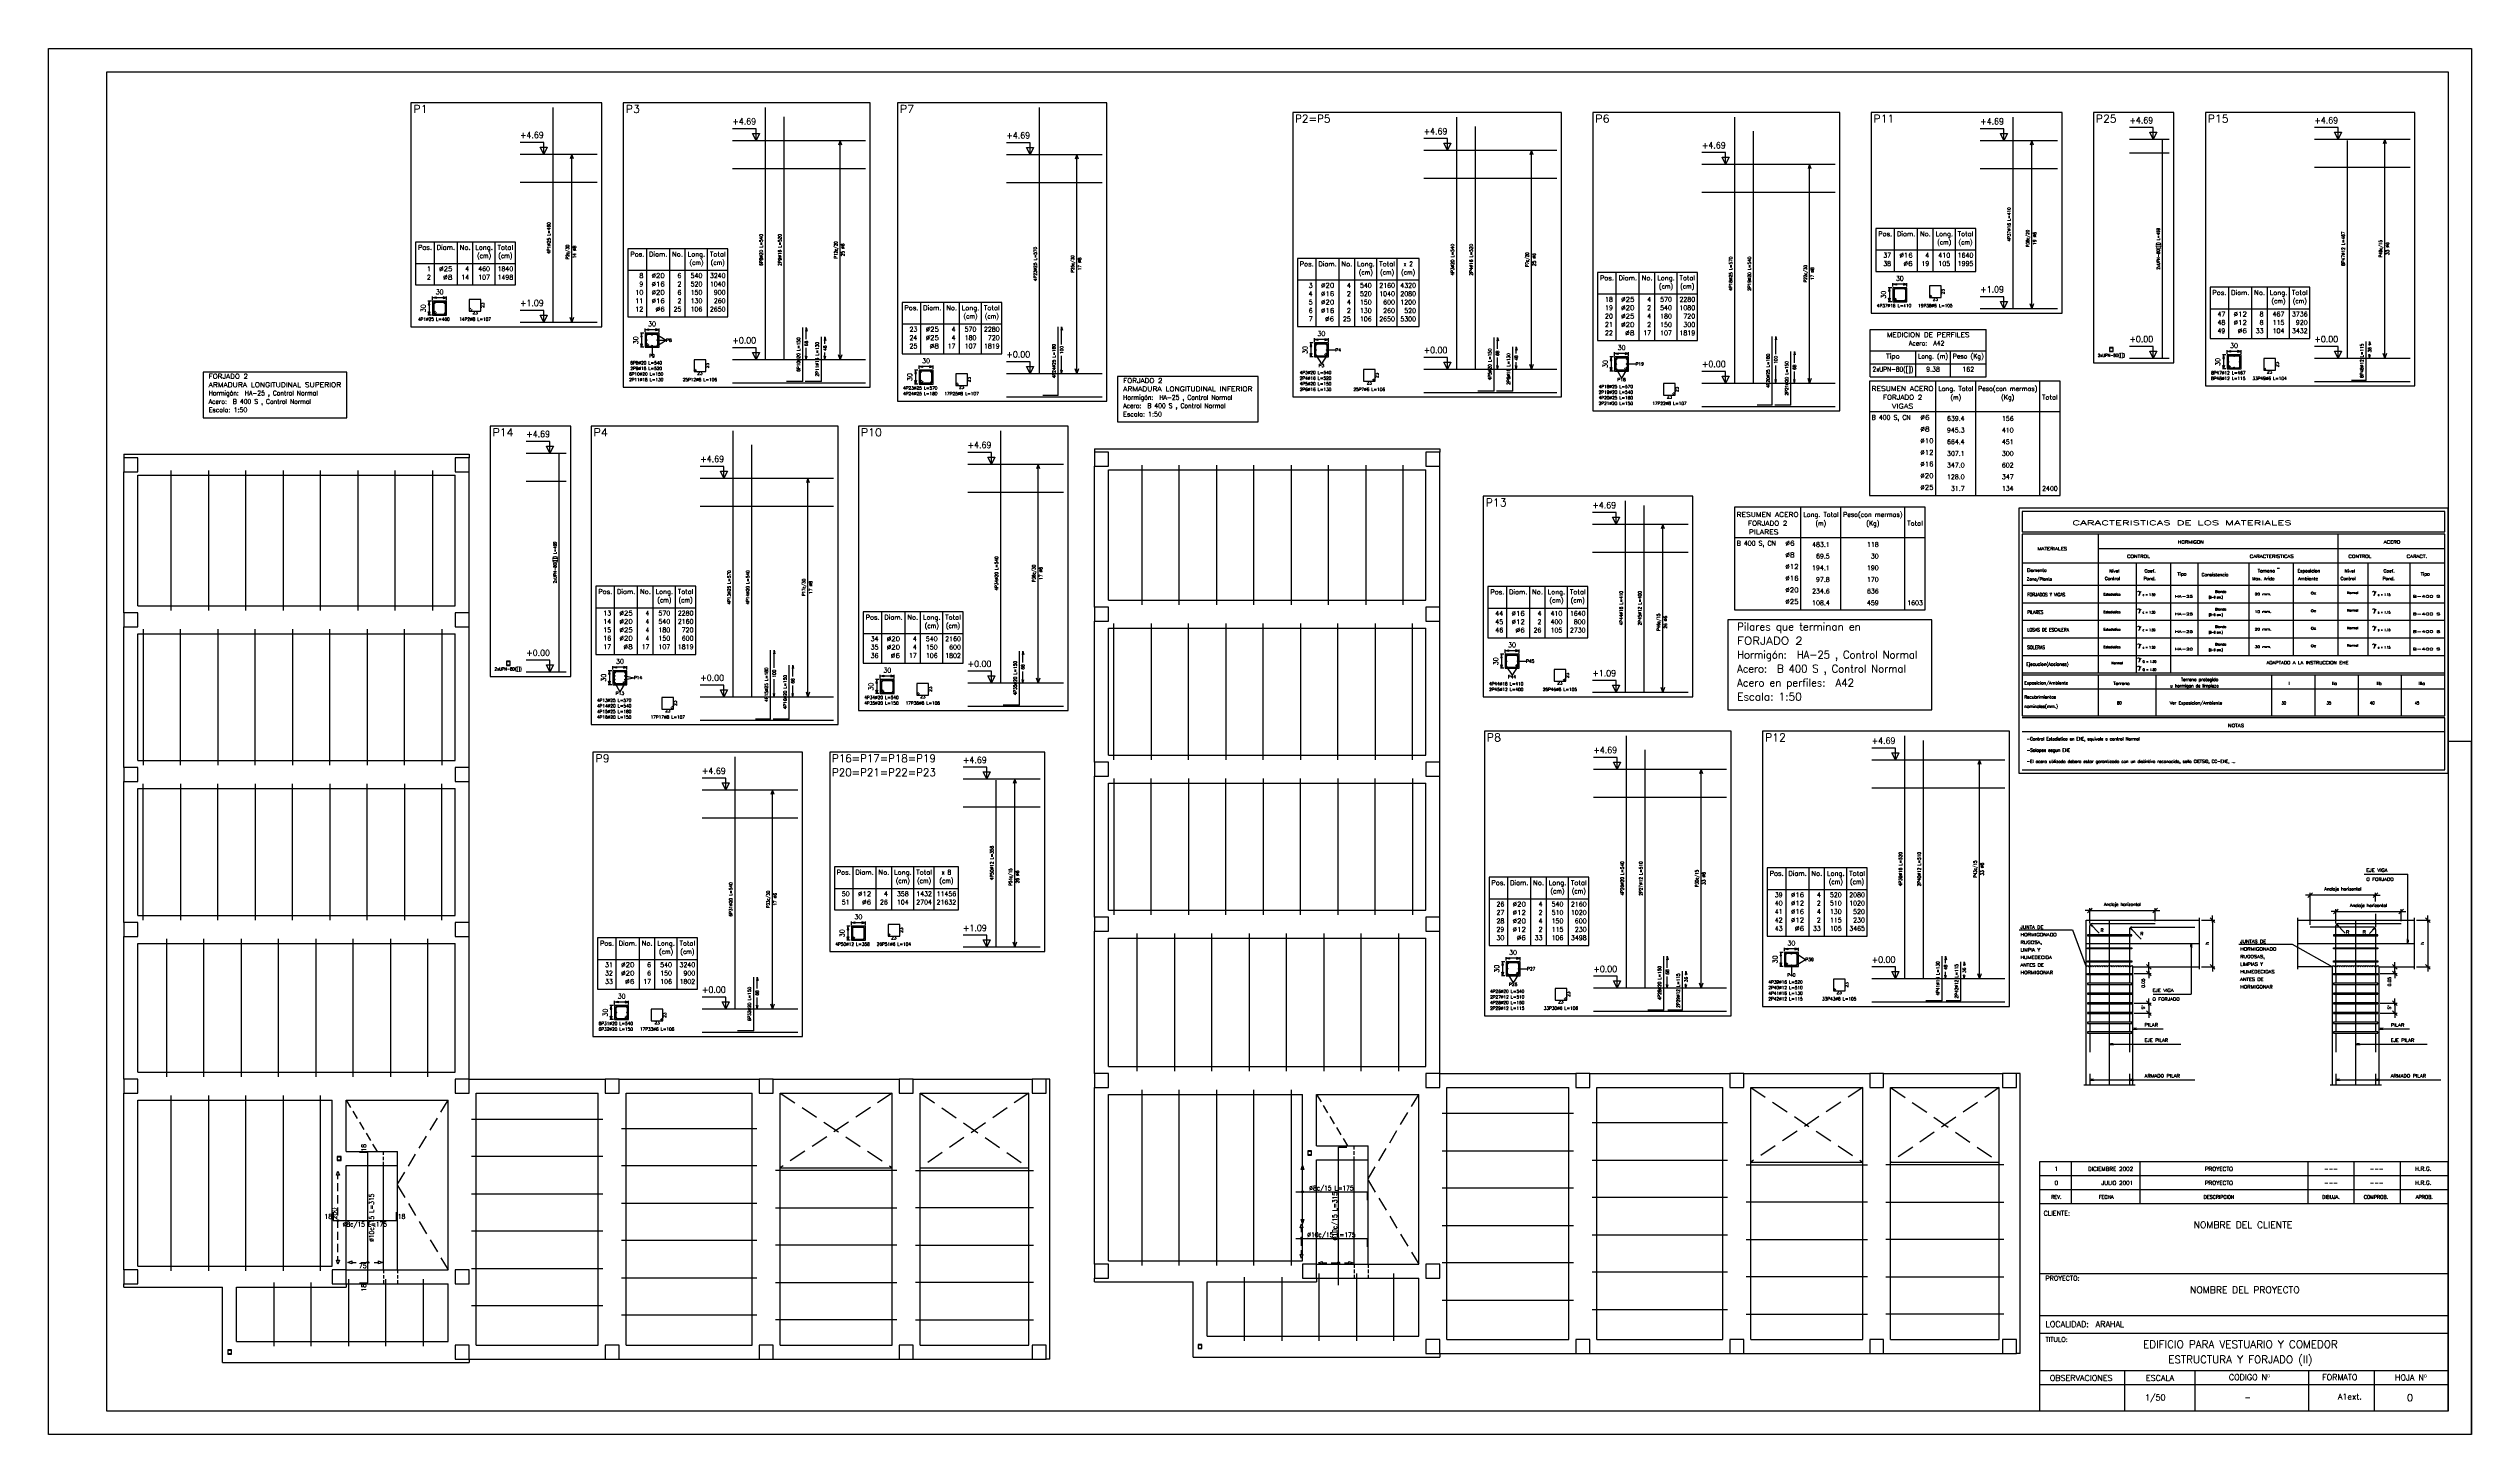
# Model space of a CAD drawing. Header units: millimetres. Extents: x 853.1 to 905, y 350.8 to 380.5.
import ezdxf
from ezdxf.enums import TextEntityAlignment as Align

# ---------------------------------------------------------------- set-up
doc = ezdxf.new("R2010")
doc.units = ezdxf.units.MM
doc.linetypes.add('CYPELINEA', pattern=[0])
doc.linetypes.add('TRAZOS2', pattern=[0.375, 0.25, -0.125])
for name, color, linetype in [('0-CYPE0', 1, 'CYPELINEA'), ('0-CYPE1', 2, 'CYPELINEA'), ('0-CYPE2', 4, 'CYPELINEA'), ('0-CYPE4', 6, 'CYPELINEA'), ('015', 1, 'Continuous'), ('07', 6, 'Continuous'), ('ARM_LONGITUDINAL', 3, 'CYPELINEA'), ('ARM_TRANSVERSAL', 2, 'CYPELINEA'), ('ARR_L_I_IG_DIST', 5, 'CYPELINEA'), ('ARR_L_I_IG_LINEA', 5, 'CYPELINEA'), ('ARR_L_S_IG_LINEA', 5, 'CYPELINEA'), ('ARR_LONG_INF', 4, 'CYPELINEA'), ('ARR_LONG_INF_ROT', 4, 'CYPELINEA'), ('ARR_LONG_SUP', 4, 'CYPELINEA'), ('ARR_LONG_SUP_ROT', 4, 'CYPELINEA'), ('ARR_T_I_IG_DIST', 5, 'CYPELINEA'), ('ARR_T_I_IG_LINEA', 5, 'CYPELINEA'), ('ARR_T_S_IG_LINEA', 5, 'CYPELINEA'), ('ARR_TRANS_INF', 4, 'CYPELINEA'), ('ARR_TRANS_INF_ROT', 4, 'CYPELINEA'), ('ARR_TRANS_SUP', 4, 'CYPELINEA'), ('ARR_TRANS_SUP_ROT', 4, 'CYPELINEA'), ('LONG_BARRAS', 3, 'CYPELINEA'), ('LONG_ESTRIBOS', 2, 'CYPELINEA'), ('LONG_FORJADO', 1, 'CYPELINEA'), ('LONG_INDNIVEL', 4, 'CYPELINEA'), ('LONG_NIVEL', 4, 'CYPELINEA'), ('LONG_TEXTOS', 5, 'CYPELINEA'), ('PA_GRAF_HUEC', 7, 'CYPELINEA'), ('PA_NERV_UNI', 7, 'CYPELINEA'), ('PILAR_RECT', 2, 'CYPELINEA'), ('REF_REFERENCIAS', 7, 'CYPELINEA'), ('SEC_BARRAS', 3, 'CYPELINEA'), ('SEC_COTAS', 4, 'CYPELINEA'), ('SEC_DIM_PILAR', 4, 'CYPELINEA'), ('SEC_ESTRIBO', 2, 'CYPELINEA'), ('SEC_SECCION', 1, 'CYPELINEA'), ('TABLAS', 1, 'CYPELINEA'), ('VIGAS', 5, 'CYPELINEA')]:
    doc.layers.add(name, color=color, linetype=linetype)
doc.styles.add('ROMANS', font='romans')
doc.styles.add('ROMANT', font='ROMANT.SHX')
doc.styles.get("Standard").update_dxf_attribs({"font": 'romans.shx'})

msp = doc.modelspace()

# ---------------------------------------------------------------- linework, layer by layer
at = {"color": 6}
for p, q in [((895.737, 355.734), (895.737, 356.634)), ((895.737, 356.634), (904.487, 356.634)), ((895.737, 356.334), (904.487, 356.334)), ((904.487, 355.734), (904.487, 356.634)), ((895.737, 356.034), (904.487, 356.034)), ((895.737, 355.734), (904.487, 355.734)), ((895.737, 355.734), (904.487, 355.734)), ((895.737, 351.284), (895.737, 355.734)), ((904.487, 351.284), (904.487, 355.734)), ((895.737, 354.234), (904.487, 354.234)), ((895.737, 353.334), (904.487, 353.334)), ((895.737, 352.959), (904.487, 352.959)), ((895.737, 352.159), (904.487, 352.159)), ((904.487, 351.284), (895.737, 351.284))]:
    msp.add_line(p, q, dxfattribs=at)
at = {"color": 7}
for p, q in [((896.415, 355.734), (896.415, 356.634)), ((897.887, 355.734), (897.887, 356.634)), ((901.489, 355.734), (901.489, 356.634)), ((902.468, 355.734), (902.468, 356.634)), ((903.466, 355.734), (903.466, 356.634)), ((897.56, 351.284), (897.56, 352.159)), ((899.066, 351.284), (899.066, 352.159)), ((901.502, 351.284), (901.502, 352.159)), ((902.905, 351.284), (902.905, 352.161)), ((895.737, 351.859), (904.487, 351.859))]:
    msp.add_line(p, q, dxfattribs=at)
at = {"layer": '0-CYPE0'}
for p, q in [((904.487, 370.637), (895.285, 370.637)), ((895.285, 370.637), (895.285, 364.955)), ((904.487, 364.955), (904.487, 370.637)), ((896.985, 369.773), (902.119, 369.773)), ((902.119, 369.773), (904.412, 369.773)), ((897.799, 369.466), (897.799, 367.102)), ((898.533, 369.466), (898.533, 367.102)), ((899.118, 369.466), (899.118, 367.478)), ((900.211, 369.466), (900.211, 367.478)), ((901.167, 369.466), (901.167, 367.478)), ((902.762, 369.466), (902.762, 367.478)), ((903.665, 369.466), (903.665, 367.478)), ((895.36, 366.765), (904.412, 366.765)), ((895.36, 365.849), (904.412, 365.849)), ((895.285, 364.955), (904.487, 364.955)), ((896.277, 364.955), (904.487, 364.955))]:
    msp.add_line(p, q, dxfattribs=at)
at = {"layer": '0-CYPE1'}
for p, q in [((895.36, 369.466), (904.412, 369.466)), ((897.83, 368.842), (897.839, 368.851)), ((897.839, 368.851), (897.849, 368.856)), ((897.849, 368.856), (897.854, 368.856)), ((897.858, 368.77), (897.853, 368.756)), ((897.854, 368.856), (897.862, 368.851)), ((897.868, 368.789), (897.858, 368.77)), ((897.862, 368.851), (897.868, 368.846)), ((897.868, 368.846), (897.872, 368.832)), ((897.872, 368.813), (897.868, 368.789)), ((897.868, 368.789), (897.879, 368.807)), ((897.872, 368.832), (897.872, 368.813)), ((897.879, 368.807), (897.889, 368.821)), ((897.889, 368.821), (897.896, 368.831)), ((897.896, 368.831), (897.901, 368.842)), ((897.901, 368.842), (897.906, 368.856)), ((902.867, 368.842), (902.876, 368.851)), ((902.876, 368.851), (902.886, 368.856)), ((902.886, 368.856), (902.891, 368.856)), ((902.891, 368.856), (902.9, 368.851)), ((902.896, 368.77), (902.891, 368.756)), ((902.905, 368.789), (902.896, 368.77)), ((902.9, 368.851), (902.905, 368.846)), ((902.905, 368.846), (902.91, 368.832)), ((902.91, 368.813), (902.905, 368.789)), ((902.905, 368.789), (902.917, 368.807)), ((902.91, 368.832), (902.91, 368.813)), ((902.917, 368.807), (902.926, 368.821)), ((902.926, 368.821), (902.933, 368.831)), ((902.933, 368.831), (902.938, 368.842)), ((902.938, 368.842), (902.943, 368.856)), ((895.36, 368.607), (904.412, 368.607)), ((895.36, 368.231), (904.412, 368.231)), ((897.83, 368.465), (897.839, 368.475)), ((897.839, 368.475), (897.849, 368.48)), ((897.849, 368.48), (897.854, 368.48)), ((897.858, 368.394), (897.853, 368.38)), ((897.854, 368.48), (897.862, 368.475)), ((897.868, 368.413), (897.858, 368.394)), ((897.862, 368.475), (897.868, 368.47)), ((897.868, 368.47), (897.872, 368.456)), ((897.872, 368.437), (897.868, 368.413)), ((897.868, 368.413), (897.879, 368.43)), ((897.872, 368.456), (897.872, 368.437)), ((897.879, 368.43), (897.889, 368.445)), ((897.889, 368.445), (897.896, 368.455)), ((897.896, 368.455), (897.901, 368.465)), ((897.901, 368.465), (897.906, 368.479)), ((902.867, 368.465), (902.876, 368.475)), ((902.876, 368.475), (902.886, 368.48)), ((902.886, 368.48), (902.891, 368.48)), ((902.891, 368.48), (902.9, 368.475)), ((902.896, 368.394), (902.891, 368.38)), ((902.905, 368.413), (902.896, 368.394)), ((902.9, 368.475), (902.905, 368.47)), ((902.905, 368.47), (902.91, 368.456)), ((902.91, 368.437), (902.905, 368.413)), ((902.905, 368.413), (902.917, 368.43)), ((902.91, 368.456), (902.91, 368.437)), ((902.917, 368.43), (902.926, 368.445)), ((902.926, 368.445), (902.933, 368.455)), ((902.933, 368.455), (902.938, 368.465)), ((902.938, 368.465), (902.943, 368.479)), ((895.36, 367.855), (904.412, 367.855)), ((897.83, 368.089), (897.839, 368.098)), ((897.83, 367.713), (897.839, 367.722)), ((897.839, 368.098), (897.849, 368.103)), ((897.839, 367.722), (897.849, 367.727)), ((897.849, 368.103), (897.854, 368.103)), ((897.849, 367.727), (897.854, 367.727)), ((897.858, 368.018), (897.853, 368.003)), ((897.858, 367.641), (897.853, 367.627)), ((897.854, 368.103), (897.862, 368.099)), ((897.854, 367.727), (897.862, 367.722)), ((897.868, 368.037), (897.858, 368.018)), ((897.868, 367.66), (897.858, 367.641)), ((897.862, 368.099), (897.868, 368.094)), ((897.862, 367.722), (897.868, 367.717)), ((897.868, 368.094), (897.872, 368.079)), ((897.872, 368.06), (897.868, 368.037)), ((897.868, 368.037), (897.879, 368.054)), ((897.868, 367.717), (897.872, 367.703)), ((897.872, 367.684), (897.868, 367.66)), ((897.868, 367.66), (897.879, 367.678)), ((897.872, 368.079), (897.872, 368.06)), ((897.872, 367.703), (897.872, 367.684)), ((897.879, 368.054), (897.889, 368.068)), ((897.879, 367.678), (897.889, 367.692)), ((897.889, 368.068), (897.896, 368.078)), ((897.889, 367.692), (897.896, 367.702)), ((897.896, 368.078), (897.901, 368.089)), ((897.896, 367.702), (897.901, 367.713)), ((897.901, 368.089), (897.906, 368.103)), ((897.901, 367.713), (897.906, 367.727)), ((902.867, 368.089), (902.876, 368.098)), ((902.867, 367.713), (902.876, 367.722)), ((902.876, 368.098), (902.886, 368.103)), ((902.876, 367.722), (902.886, 367.727)), ((902.886, 368.103), (902.891, 368.103)), ((902.886, 367.727), (902.891, 367.727)), ((902.891, 368.103), (902.9, 368.099)), ((902.896, 368.018), (902.891, 368.003)), ((902.891, 367.727), (902.9, 367.722)), ((902.896, 367.641), (902.891, 367.627)), ((902.905, 368.037), (902.896, 368.018)), ((902.905, 367.66), (902.896, 367.641)), ((902.9, 368.099), (902.905, 368.094)), ((902.9, 367.722), (902.905, 367.717)), ((902.905, 368.094), (902.91, 368.079)), ((902.91, 368.06), (902.905, 368.037)), ((902.905, 368.037), (902.917, 368.054)), ((902.905, 367.717), (902.91, 367.703)), ((902.91, 367.684), (902.905, 367.66)), ((902.905, 367.66), (902.917, 367.678)), ((902.91, 368.079), (902.91, 368.06)), ((902.91, 367.703), (902.91, 367.684)), ((902.917, 368.054), (902.926, 368.068)), ((902.917, 367.678), (902.926, 367.692)), ((902.926, 368.068), (902.933, 368.078)), ((902.926, 367.692), (902.933, 367.702)), ((902.933, 368.078), (902.938, 368.089)), ((902.933, 367.702), (902.938, 367.713)), ((902.938, 368.089), (902.943, 368.103)), ((902.938, 367.713), (902.943, 367.727)), ((895.36, 367.478), (904.412, 367.478)), ((897.83, 367.41), (897.839, 367.419)), ((897.83, 367.236), (897.839, 367.245)), ((897.839, 367.419), (897.849, 367.424)), ((897.839, 367.245), (897.849, 367.25)), ((897.849, 367.424), (897.854, 367.424)), ((897.849, 367.25), (897.854, 367.25)), ((897.858, 367.339), (897.853, 367.324)), ((897.858, 367.165), (897.853, 367.15)), ((897.854, 367.424), (897.862, 367.42)), ((897.854, 367.25), (897.862, 367.246)), ((897.868, 367.358), (897.858, 367.339)), ((897.868, 367.184), (897.858, 367.165)), ((897.862, 367.42), (897.868, 367.415)), ((897.862, 367.246), (897.868, 367.241)), ((897.868, 367.415), (897.872, 367.401)), ((897.872, 367.381), (897.868, 367.358)), ((897.868, 367.358), (897.879, 367.375)), ((897.868, 367.241), (897.872, 367.226)), ((897.872, 367.207), (897.868, 367.184)), ((897.868, 367.184), (897.879, 367.201)), ((897.872, 367.401), (897.872, 367.381)), ((897.872, 367.226), (897.872, 367.207)), ((897.879, 367.375), (897.889, 367.39)), ((897.879, 367.201), (897.889, 367.215)), ((897.889, 367.39), (897.896, 367.4)), ((897.889, 367.215), (897.896, 367.225)), ((897.896, 367.4), (897.901, 367.41)), ((897.896, 367.225), (897.901, 367.236)), ((897.901, 367.41), (897.906, 367.424)), ((897.901, 367.236), (897.906, 367.25)), ((902.683, 362.793), (903.625, 362.793)), ((903.625, 361.312), (903.625, 362.793)), ((896.855, 362.013), (896.705, 362.013)), ((896.755, 361.963), (896.855, 362.063)), ((896.805, 361.734), (896.805, 362.063)), ((896.805, 362.013), (898.205, 362.013)), ((898.155, 361.963), (898.255, 362.063)), ((898.155, 362.013), (898.305, 362.013)), ((898.205, 361.784), (898.205, 362.063)), ((901.58, 362.343), (901.43, 362.343)), ((901.58, 362.393), (901.48, 362.293)), ((901.53, 361.709), (901.53, 362.393)), ((902.93, 362.343), (901.53, 362.343)), ((902.13, 361.988), (901.98, 361.988)), ((902.03, 361.938), (902.13, 362.038)), ((902.08, 361.734), (902.08, 362.038)), ((902.08, 361.988), (903.48, 361.988)), ((902.98, 362.393), (902.88, 362.293)), ((902.88, 362.343), (903.03, 362.343)), ((902.93, 362.204), (902.93, 362.393)), ((902.93, 361.945), (902.93, 361.659)), ((903.43, 361.938), (903.53, 362.038)), ((903.43, 361.988), (903.58, 361.988)), ((903.48, 361.784), (903.48, 362.038)), ((895.294, 361.598), (896.434, 361.598)), ((896.434, 361.598), (896.73, 360.809)), ((896.755, 361.494), (896.755, 361.469)), ((897.705, 361.494), (896.755, 361.494)), ((896.755, 361.469), (897.705, 361.469)), ((896.821, 361.72), (897.007, 361.524)), ((897.23, 358.275), (897.23, 361.809)), ((897.671, 361.645), (897.905, 361.398)), ((897.705, 361.469), (897.705, 361.494)), ((899.147, 361.859), (899.147, 360.759)), ((899.197, 361.809), (899.488, 361.809)), ((899.488, 361.759), (899.388, 361.859)), ((899.438, 361.759), (899.438, 361.909)), ((899.438, 361.809), (899.438, 360.809)), ((901.254, 361.859), (901.254, 360.759)), ((902.03, 361.494), (902.03, 361.469)), ((902.98, 361.494), (902.03, 361.494)), ((902.03, 361.469), (902.98, 361.469)), ((902.096, 361.72), (902.279, 361.528)), ((902.505, 358.275), (902.505, 361.809)), ((902.916, 361.644), (902.8, 361.523)), ((902.98, 361.469), (902.98, 361.494)), ((903.757, 361.859), (903.757, 360.759)), ((903.807, 361.809), (904.098, 361.809)), ((904.098, 361.759), (903.998, 361.859)), ((904.048, 361.759), (904.048, 361.909)), ((904.048, 361.809), (904.048, 360.809)), ((896.73, 361.309), (899.147, 361.309)), ((896.755, 361.189), (896.755, 361.214)), ((896.755, 361.214), (897.705, 361.214)), ((897.705, 361.189), (896.755, 361.189)), ((896.755, 360.909), (896.755, 360.934)), ((896.755, 360.934), (897.705, 360.934)), ((897.705, 360.909), (896.755, 360.909)), ((897.705, 361.214), (897.705, 361.189)), ((897.705, 360.934), (897.705, 360.909)), ((898.068, 360.759), (898.068, 360.909)), ((898.975, 361.306), (898.975, 360.218)), ((900.002, 361.291), (901.142, 361.291)), ((901.142, 361.291), (902.005, 360.809)), ((901.254, 361.309), (903.757, 361.309)), ((902.03, 361.189), (902.03, 361.214)), ((902.03, 361.214), (902.98, 361.214)), ((902.98, 361.189), (902.03, 361.189)), ((902.03, 360.909), (902.03, 360.934)), ((902.03, 360.934), (902.98, 360.934)), ((902.98, 360.909), (902.03, 360.909)), ((902.98, 361.214), (902.98, 361.189)), ((902.98, 360.934), (902.98, 360.909)), ((903.344, 360.759), (903.344, 360.909)), ((896.73, 360.809), (896.755, 360.834)), ((896.755, 360.834), (896.78, 360.809)), ((896.755, 360.637), (896.755, 360.662)), ((896.755, 360.662), (897.705, 360.662)), ((897.705, 360.637), (896.755, 360.637)), ((896.755, 360.454), (896.755, 360.429)), ((897.705, 360.454), (896.755, 360.454)), ((896.755, 360.429), (897.705, 360.429)), ((896.78, 360.809), (896.805, 360.834)), ((896.805, 360.834), (896.83, 360.809)), ((896.83, 360.809), (896.855, 360.834)), ((896.855, 360.834), (896.88, 360.809)), ((896.88, 360.809), (896.905, 360.834)), ((896.905, 360.834), (896.93, 360.809)), ((896.93, 360.809), (896.955, 360.834)), ((896.955, 360.834), (896.98, 360.809)), ((896.98, 360.809), (897.005, 360.834)), ((897.005, 360.834), (897.03, 360.809)), ((897.03, 360.809), (897.055, 360.834)), ((897.055, 360.834), (897.08, 360.809)), ((897.08, 360.809), (897.105, 360.834)), ((897.105, 360.834), (897.13, 360.809)), ((897.13, 360.809), (897.155, 360.834)), ((897.155, 360.834), (897.18, 360.809)), ((897.18, 360.809), (897.205, 360.834)), ((897.205, 360.834), (897.23, 360.809)), ((897.23, 360.809), (897.255, 360.834)), ((897.255, 360.834), (897.28, 360.809)), ((897.28, 360.809), (897.305, 360.834)), ((897.305, 360.834), (897.33, 360.809)), ((897.33, 360.809), (897.355, 360.834)), ((897.355, 360.834), (897.38, 360.809)), ((897.38, 360.809), (897.405, 360.834)), ((897.405, 360.834), (897.43, 360.809)), ((897.43, 360.809), (897.455, 360.834)), ((897.455, 360.834), (897.48, 360.809)), ((897.48, 360.809), (897.505, 360.834)), ((897.505, 360.834), (897.53, 360.809)), ((897.53, 360.809), (897.555, 360.834)), ((897.555, 360.834), (897.58, 360.809)), ((897.58, 360.809), (897.605, 360.834)), ((897.605, 360.834), (897.63, 360.809)), ((897.63, 360.809), (897.655, 360.834)), ((897.655, 360.834), (897.68, 360.809)), ((897.68, 360.809), (897.705, 360.834)), ((897.705, 360.834), (897.73, 360.809)), ((897.705, 360.662), (897.705, 360.637)), ((897.705, 360.429), (897.705, 360.454)), ((897.755, 360.662), (898.118, 360.662)), ((898.118, 360.759), (898.018, 360.859)), ((898.118, 360.612), (898.018, 360.712)), ((898.068, 360.662), (898.068, 360.809)), ((898.068, 360.712), (898.068, 360.562)), ((899.197, 360.809), (899.488, 360.809)), ((899.488, 360.759), (899.388, 360.859)), ((899.438, 360.859), (899.438, 360.709)), ((902.005, 360.809), (902.03, 360.834)), ((902.03, 360.834), (902.055, 360.809)), ((902.03, 360.637), (902.03, 360.662)), ((902.03, 360.662), (902.98, 360.662)), ((902.98, 360.637), (902.03, 360.637)), ((902.03, 360.454), (902.03, 360.429)), ((902.98, 360.454), (902.03, 360.454)), ((902.03, 360.429), (902.98, 360.429)), ((902.055, 360.809), (902.08, 360.834)), ((902.08, 360.834), (902.105, 360.809)), ((902.105, 360.809), (902.13, 360.834)), ((902.13, 360.834), (902.155, 360.809)), ((902.155, 360.809), (902.18, 360.834)), ((902.18, 360.834), (902.205, 360.809)), ((902.205, 360.809), (902.23, 360.834)), ((902.23, 360.834), (902.255, 360.809)), ((902.255, 360.809), (902.28, 360.834)), ((902.28, 360.834), (902.305, 360.809)), ((902.305, 360.809), (902.33, 360.834)), ((902.33, 360.834), (902.355, 360.809)), ((902.355, 360.809), (902.38, 360.834)), ((902.38, 360.834), (902.405, 360.809)), ((902.405, 360.809), (902.43, 360.834)), ((902.43, 360.834), (902.455, 360.809)), ((902.455, 360.809), (902.48, 360.834)), ((902.48, 360.834), (902.505, 360.809)), ((902.505, 360.809), (902.53, 360.834)), ((902.53, 360.834), (902.555, 360.809)), ((902.555, 360.809), (902.58, 360.834)), ((902.58, 360.834), (902.605, 360.809)), ((902.605, 360.809), (902.63, 360.834)), ((902.63, 360.834), (902.655, 360.809)), ((902.655, 360.809), (902.68, 360.834)), ((902.68, 360.834), (902.705, 360.809)), ((902.705, 360.809), (902.73, 360.834)), ((902.73, 360.834), (902.755, 360.809)), ((902.755, 360.809), (902.78, 360.834)), ((902.78, 360.834), (902.805, 360.809)), ((902.805, 360.809), (902.83, 360.834)), ((902.83, 360.834), (902.855, 360.809)), ((902.855, 360.809), (902.88, 360.834)), ((902.88, 360.834), (902.905, 360.809)), ((902.905, 360.809), (902.93, 360.834)), ((902.93, 360.834), (902.955, 360.809)), ((902.955, 360.809), (902.98, 360.834)), ((902.98, 360.834), (903.005, 360.809)), ((902.98, 360.662), (902.98, 360.637)), ((902.98, 360.429), (902.98, 360.454)), ((903.03, 360.662), (903.394, 360.662)), ((903.394, 360.759), (903.294, 360.859)), ((903.394, 360.612), (903.294, 360.712)), ((903.344, 360.662), (903.344, 360.809)), ((903.344, 360.712), (903.344, 360.562)), ((903.807, 360.809), (904.098, 360.809)), ((904.098, 360.759), (903.998, 360.859)), ((904.048, 360.859), (904.048, 360.709)), ((896.755, 360.245), (896.755, 360.22)), ((897.705, 360.245), (896.755, 360.245)), ((896.755, 360.22), (897.705, 360.22)), ((896.755, 360.037), (896.755, 360.012)), ((897.705, 360.037), (896.755, 360.037)), ((896.755, 360.012), (897.705, 360.012)), ((897.705, 360.22), (897.705, 360.245)), ((897.705, 360.012), (897.705, 360.037)), ((897.755, 360.025), (898.118, 360.025)), ((898.118, 359.975), (898.018, 360.075)), ((898.118, 359.766), (898.018, 359.866)), ((898.068, 359.975), (898.068, 360.125)), ((898.068, 360.025), (898.068, 359.816)), ((898.068, 359.866), (898.068, 359.716)), ((898.164, 360.218), (898.975, 360.218)), ((902.03, 360.245), (902.03, 360.22)), ((902.98, 360.245), (902.03, 360.245)), ((902.03, 360.22), (902.98, 360.22)), ((902.03, 360.037), (902.03, 360.012)), ((902.98, 360.037), (902.03, 360.037)), ((902.03, 360.012), (902.98, 360.012)), ((902.98, 360.22), (902.98, 360.245)), ((902.98, 360.012), (902.98, 360.037)), ((903.03, 360.025), (903.394, 360.025)), ((903.394, 359.975), (903.294, 360.075)), ((903.394, 359.766), (903.294, 359.866)), ((903.344, 359.975), (903.344, 360.125)), ((903.344, 360.025), (903.344, 359.816)), ((903.344, 359.866), (903.344, 359.716)), ((896.755, 359.829), (896.755, 359.804)), ((897.705, 359.829), (896.755, 359.829)), ((896.755, 359.804), (897.705, 359.804)), ((896.755, 359.62), (896.755, 359.595)), ((897.705, 359.62), (896.755, 359.62)), ((896.755, 359.595), (897.705, 359.595)), ((896.755, 359.412), (896.755, 359.387)), ((897.705, 359.412), (896.755, 359.412)), ((896.755, 359.387), (897.705, 359.387)), ((897.705, 359.804), (897.705, 359.829)), ((897.705, 359.595), (897.705, 359.62)), ((897.705, 359.387), (897.705, 359.412)), ((897.73, 359.479), (898.38, 359.479)), ((897.755, 359.816), (898.118, 359.816)), ((902.03, 359.829), (902.03, 359.804)), ((902.98, 359.829), (902.03, 359.829)), ((902.03, 359.804), (902.98, 359.804)), ((902.03, 359.62), (902.03, 359.595)), ((902.98, 359.62), (902.03, 359.62)), ((902.03, 359.595), (902.98, 359.595)), ((902.03, 359.412), (902.03, 359.387)), ((902.98, 359.412), (902.03, 359.412)), ((902.03, 359.387), (902.98, 359.387)), ((902.98, 359.804), (902.98, 359.829)), ((902.98, 359.595), (902.98, 359.62)), ((902.98, 359.387), (902.98, 359.412)), ((903.005, 359.475), (903.655, 359.475)), ((903.03, 359.816), (903.394, 359.816)), ((897.23, 359.15), (898.757, 359.15)), ((902.505, 359.15), (904.033, 359.15)), ((896.805, 358.387), (899.055, 358.387)), ((902.081, 358.387), (904.33, 358.387)), ((896.68, 358.275), (897.78, 358.275)), ((901.955, 358.275), (903.055, 358.275))]:
    msp.add_line(p, q, dxfattribs=at)
at = {"layer": '0-CYPE2'}
for p, q in [((904.412, 370.562), (895.36, 370.562)), ((895.36, 370.562), (895.36, 370.128)), ((904.412, 370.128), (904.412, 370.562)), ((895.36, 370.128), (904.412, 370.128)), ((904.412, 370.08), (895.36, 370.08)), ((895.36, 370.08), (895.36, 366.888)), ((896.985, 370.08), (896.985, 367.102)), ((902.119, 370.08), (902.119, 367.478)), ((904.412, 366.888), (904.412, 370.08)), ((900.822, 369.346), (900.874, 369.346)), ((895.36, 368.984), (904.412, 368.984)), ((895.36, 367.102), (904.412, 367.102)), ((904.412, 367.054), (895.36, 367.054)), ((895.36, 367.054), (895.36, 366.187)), ((896.985, 367.054), (896.985, 366.187)), ((898.223, 367.054), (898.223, 366.187)), ((900.7, 367.054), (900.7, 366.187)), ((901.627, 367.054), (901.627, 366.187)), ((902.555, 367.054), (902.555, 366.187)), ((903.482, 367.054), (903.482, 366.187)), ((904.412, 366.187), (904.412, 367.054)), ((895.36, 366.187), (904.412, 366.187)), ((904.412, 366.138), (895.36, 366.138)), ((904.412, 365.03), (904.412, 366.138)), ((895.36, 365.03), (904.412, 365.03)), ((896.73, 361.809), (899.147, 361.809)), ((896.73, 358.275), (896.73, 361.809)), ((901.254, 361.809), (903.757, 361.809)), ((897.73, 360.809), (899.147, 360.809)), ((897.73, 358.275), (897.73, 360.809)), ((902.005, 360.809), (901.254, 360.809)), ((902.005, 358.275), (902.005, 360.809)), ((903.005, 360.809), (903.757, 360.809)), ((903.005, 358.275), (903.005, 360.809))]:
    msp.add_line(p, q, dxfattribs=at)
for points in [[(896.807, 361.708), (896.858, 361.653), (896.886, 361.679), (896.834, 361.733)], [(897.657, 361.633), (897.708, 361.578), (897.736, 361.604), (897.684, 361.658)], [(902.082, 361.708), (902.134, 361.653), (902.161, 361.679), (902.109, 361.733)], [(902.929, 361.632), (902.851, 361.603), (902.878, 361.577), (902.902, 361.657)], [(903.65, 361.312), (903.65, 361.412), (903.6, 361.412), (903.6, 361.312)], [(898.95, 361.306), (898.95, 361.206), (899, 361.206), (899, 361.306)], [(897.73, 359.454), (897.83, 359.454), (897.83, 359.504), (897.73, 359.504)], [(903.005, 359.45), (903.105, 359.45), (903.105, 359.5), (903.005, 359.5)], [(897.23, 359.125), (897.33, 359.125), (897.33, 359.175), (897.23, 359.175)], [(902.505, 359.125), (902.605, 359.125), (902.605, 359.175), (902.505, 359.175)], [(896.805, 358.362), (896.905, 358.362), (896.905, 358.412), (896.805, 358.412)], [(897.655, 358.362), (897.755, 358.362), (897.755, 358.412), (897.655, 358.412)], [(902.08, 358.362), (902.18, 358.362), (902.18, 358.412), (902.08, 358.412)], [(902.93, 358.362), (903.03, 358.362), (903.03, 358.412), (902.93, 358.412)]]:
    msp.add_solid(points, dxfattribs=at)
at = {"layer": '0-CYPE4'}
for p, q in [((896.805, 361.494), (896.805, 361.684)), ((896.805, 361.214), (896.805, 361.469)), ((896.855, 361.734), (898.205, 361.734)), ((897.655, 361.609), (897.655, 361.494)), ((897.655, 361.469), (897.655, 361.214)), ((897.705, 361.659), (899.055, 361.659)), ((902.88, 361.659), (901.53, 361.659)), ((902.08, 361.494), (902.08, 361.684)), ((902.08, 361.214), (902.08, 361.469)), ((902.13, 361.734), (903.48, 361.734)), ((902.93, 361.609), (902.93, 361.494)), ((902.93, 361.469), (902.93, 361.214)), ((896.805, 360.934), (896.805, 361.189)), ((896.805, 360.662), (896.805, 360.909)), ((897.655, 361.189), (897.655, 360.934)), ((897.655, 360.909), (897.655, 360.662)), ((902.08, 360.934), (902.08, 361.189)), ((902.08, 360.662), (902.08, 360.909)), ((902.93, 361.189), (902.93, 360.934)), ((902.93, 360.909), (902.93, 360.662)), ((896.805, 360.637), (896.805, 360.454)), ((896.805, 360.429), (896.805, 360.245)), ((897.655, 360.637), (897.655, 360.454)), ((897.655, 360.429), (897.655, 360.245)), ((902.08, 360.637), (902.08, 360.454)), ((902.08, 360.429), (902.08, 360.245)), ((902.93, 360.637), (902.93, 360.454)), ((902.93, 360.429), (902.93, 360.245)), ((896.805, 360.22), (896.805, 360.037)), ((896.805, 360.012), (896.805, 359.829)), ((897.655, 360.22), (897.655, 360.037)), ((897.655, 360.012), (897.655, 359.829)), ((902.08, 360.22), (902.08, 360.037)), ((902.08, 360.012), (902.08, 359.829)), ((902.93, 360.22), (902.93, 360.037)), ((902.93, 360.012), (902.93, 359.829)), ((896.805, 359.804), (896.805, 359.62)), ((896.805, 359.595), (896.805, 359.412)), ((896.805, 359.387), (896.805, 358.975)), ((897.655, 359.804), (897.655, 359.62)), ((897.655, 359.595), (897.655, 359.412)), ((897.655, 359.387), (897.655, 358.975)), ((902.08, 359.804), (902.08, 359.62)), ((902.08, 359.595), (902.08, 359.412)), ((902.08, 359.387), (902.08, 358.975)), ((902.93, 359.804), (902.93, 359.62)), ((902.93, 359.595), (902.93, 359.412)), ((902.93, 359.387), (902.93, 358.975)), ((896.805, 358.512), (896.805, 358.275)), ((897.655, 358.512), (897.655, 358.275)), ((902.08, 358.512), (902.08, 358.275)), ((902.93, 358.512), (902.93, 358.275))]:
    msp.add_line(p, q, dxfattribs=at)
for centre, start, end in [((896.855, 361.684), 90, 180), ((897.705, 361.609), 90, 180), ((902.13, 361.684), 90, 180), ((902.88, 361.609), 0, 90)]:
    msp.add_arc(centre, 0.05, start, end, dxfattribs=at)
at = {"layer": '015'}
msp.add_lwpolyline([(853.062, 350.784), (853.062, 380.484), (904.987, 380.484), (904.987, 350.784)], close=True, dxfattribs=at)
msp.add_lwpolyline([(904.987, 350.784), (904.987, 365.634), (904.487, 365.634)], dxfattribs=at)
at = {"layer": '07'}
msp.add_lwpolyline([(854.312, 351.284), (854.312, 379.984), (904.487, 379.984), (904.487, 351.284)], close=True, dxfattribs=at)
at = {"layer": 'ARM_LONGITUDINAL'}
for p, q in [((865.996, 374.117), (865.996, 373.932)), ((866.111, 374.347), (866.296, 374.232)), ((866.111, 374.232), (866.296, 374.232)), ((866.111, 374.117), (866.296, 374.232)), ((880.225, 373.908), (880.34, 373.723)), ((880.455, 373.908), (880.34, 373.723)), ((880.455, 374.023), (880.64, 374.023)), ((886.661, 373.61), (886.773, 373.423)), ((886.886, 373.61), (886.773, 373.423)), ((886.886, 373.723), (887.073, 373.723)), ((884.308, 367.237), (884.425, 367.054)), ((884.542, 367.237), (884.425, 367.054)), ((884.542, 367.354), (884.725, 367.354)), ((865.196, 366.888), (865.308, 366.7)), ((865.421, 366.888), (865.308, 366.7)), ((865.421, 367.038), (865.608, 367)), ((865.421, 366.963), (865.608, 367)), ((890.528, 361.081), (890.711, 360.964)), ((890.528, 360.847), (890.711, 360.964)), ((884.332, 360.649), (884.447, 360.464)), ((884.562, 360.649), (884.447, 360.464)), ((884.562, 360.764), (884.747, 360.764)), ((890.411, 360.847), (890.411, 360.664))]:
    msp.add_line(p, q, dxfattribs=at)
at = {"layer": 'ARR_L_I_IG_LINEA'}
for p, q in [((859.234, 356.344), (859.265, 356.428)), ((859.265, 356.344), (859.234, 356.344)), ((859.265, 356.428), (859.296, 356.344)), ((859.265, 356.257), (859.265, 356.344)), ((859.296, 356.344), (859.265, 356.344)), ((859.265, 355.997), (859.265, 356.17)), ((859.265, 355.737), (859.265, 355.91)), ((859.265, 355.476), (859.265, 355.65)), ((859.265, 355.216), (859.265, 355.389)), ((859.265, 354.955), (859.265, 355.129)), ((859.265, 354.695), (859.265, 354.869)), ((859.234, 354.522), (859.265, 354.522)), ((859.265, 354.438), (859.234, 354.522)), ((859.265, 354.522), (859.265, 354.608)), ((859.296, 354.522), (859.265, 354.438)), ((859.265, 354.522), (859.296, 354.522))]:
    msp.add_line(p, q, dxfattribs=at)
msp.add_circle((859.265, 355.368), 0.02, dxfattribs=at)
at = {"layer": 'ARR_L_S_IG_LINEA'}
for p, q in [((879.903, 356.463), (879.934, 356.546)), ((879.934, 356.463), (879.903, 356.463)), ((879.934, 356.546), (879.965, 356.463)), ((879.934, 356.373), (879.934, 356.463)), ((879.965, 356.463), (879.934, 356.463)), ((879.934, 356.105), (879.934, 356.284)), ((879.934, 355.837), (879.934, 356.016)), ((879.934, 355.569), (879.934, 355.748)), ((879.882, 355.213), (879.913, 355.296)), ((879.913, 355.213), (879.882, 355.213)), ((879.903, 355.39), (879.934, 355.39)), ((879.934, 355.306), (879.903, 355.39)), ((879.913, 355.296), (879.944, 355.213)), ((879.913, 355.117), (879.913, 355.213)), ((879.944, 355.213), (879.913, 355.213)), ((879.934, 355.39), (879.934, 355.479)), ((879.965, 355.39), (879.934, 355.306)), ((879.934, 355.39), (879.965, 355.39)), ((879.913, 354.831), (879.913, 355.022)), ((879.913, 354.64), (879.913, 354.735)), ((879.882, 354.64), (879.913, 354.64)), ((879.913, 354.556), (879.882, 354.64)), ((879.944, 354.64), (879.913, 354.556)), ((879.913, 354.64), (879.944, 354.64))]:
    msp.add_line(p, q, dxfattribs=at)
for centre in [(879.934, 355.986), (879.913, 354.986)]:
    msp.add_circle(centre, 0.02, dxfattribs=at)
at = {"layer": 'ARR_LONG_INF'}
for p, q in [((859.163, 355.548), (859.163, 355.368)), ((859.163, 355.368), (860.523, 355.368)), ((860.523, 355.368), (860.523, 355.548))]:
    msp.add_line(p, q, dxfattribs=at)
at = {"layer": 'ARR_LONG_SUP'}
for p, q in [((879.789, 355.986), (881.319, 355.986)), ((881.319, 355.986), (881.319, 355.806)), ((879.789, 354.986), (881.319, 354.986)), ((881.319, 354.986), (881.319, 354.806))]:
    msp.add_line(p, q, dxfattribs=at)
at = {"layer": 'ARR_T_I_IG_LINEA'}
for p, q in [((859.478, 354.473), (859.562, 354.504)), ((859.562, 354.442), (859.478, 354.473)), ((859.562, 354.504), (859.562, 354.473)), ((859.562, 354.473), (859.657, 354.473)), ((859.562, 354.473), (859.562, 354.442)), ((859.753, 354.473), (859.944, 354.473)), ((860.039, 354.473), (860.134, 354.473)), ((860.134, 354.504), (860.218, 354.473)), ((860.134, 354.473), (860.134, 354.504)), ((860.134, 354.442), (860.134, 354.473)), ((860.218, 354.473), (860.134, 354.442))]:
    msp.add_line(p, q, dxfattribs=at)
msp.add_circle((859.908, 354.473), 0.02, dxfattribs=at)
at = {"layer": 'ARR_T_S_IG_LINEA'}
for p, q in [((880.275, 354.464), (880.358, 354.495)), ((880.358, 354.433), (880.275, 354.464)), ((880.358, 354.495), (880.358, 354.464)), ((880.358, 354.464), (880.454, 354.464)), ((880.358, 354.464), (880.358, 354.433)), ((880.549, 354.464), (880.74, 354.464)), ((880.835, 354.464), (880.931, 354.464)), ((880.931, 354.495), (881.015, 354.464)), ((880.931, 354.464), (880.931, 354.495)), ((881.015, 354.464), (880.931, 354.433)), ((880.931, 354.433), (880.931, 354.464))]:
    msp.add_line(p, q, dxfattribs=at)
msp.add_circle((880.705, 354.464), 0.02, dxfattribs=at)
at = {"layer": 'ARR_TRANS_INF'}
for p, q in [((859.908, 356.824), (859.728, 356.824)), ((859.908, 354.034), (859.908, 356.824)), ((859.728, 354.034), (859.908, 354.034))]:
    msp.add_line(p, q, dxfattribs=at)
at = {"layer": 'ARR_TRANS_SUP'}
for p, q in [((880.705, 353.983), (880.705, 356.943)), ((880.705, 356.943), (880.885, 356.943))]:
    msp.add_line(p, q, dxfattribs=at)
at = {"layer": 'LONG_BARRAS'}
for p, q in [((863.875, 374.622), (863.875, 379.222)), ((868.426, 373.822), (868.426, 379.222)), ((874.299, 373.522), (874.299, 379.222)), ((868.826, 373.822), (868.826, 379.022)), ((883.24, 373.613), (883.24, 379.013)), ((883.64, 373.613), (883.64, 378.813)), ((889.203, 373.313), (889.203, 379.013)), ((889.603, 373.313), (889.603, 378.713)), ((895.166, 374.913), (895.166, 379.013)), ((902.328, 373.848), (902.328, 378.513)), ((869.226, 373.347), (869.226, 374.502)), ((874.699, 373.047), (874.699, 374.522)), ((869.626, 373.347), (869.626, 374.302)), ((884.04, 373.138), (884.04, 374.293)), ((884.44, 373.138), (884.44, 374.093)), ((890.003, 372.838), (890.003, 374.313)), ((890.403, 372.838), (890.403, 373.993)), ((902.728, 373.373), (902.728, 374.208)), ((869.226, 373.347), (868.881, 373.347)), ((869.626, 373.347), (869.281, 373.347)), ((902.728, 373.373), (902.413, 373.373)), ((874.699, 373.047), (874.374, 373.047)), ((884.04, 373.138), (883.695, 373.138)), ((884.44, 373.138), (884.095, 373.138)), ((890.003, 372.838), (889.678, 372.838)), ((890.403, 372.838), (890.058, 372.838)), ((867.738, 366.59), (867.738, 372.29)), ((868.138, 366.59), (868.138, 371.99)), ((873.468, 366.89), (873.468, 372.29)), ((886.855, 366.689), (886.855, 370.789)), ((887.255, 366.689), (887.255, 370.689)), ((868.538, 366.115), (868.538, 367.59)), ((868.938, 366.115), (868.938, 367.27)), ((873.868, 366.415), (873.868, 367.57)), ((868.538, 366.115), (868.213, 366.115)), ((868.938, 366.115), (868.593, 366.115)), ((873.868, 366.415), (873.523, 366.415)), ((886.877, 360.354), (886.877, 365.754)), ((892.841, 360.554), (892.841, 365.754)), ((893.241, 360.554), (893.241, 365.654)), ((867.775, 359.906), (867.775, 365.306)), ((887.277, 360.354), (887.277, 365.454)), ((873.368, 361.231), (873.368, 364.806)), ((887.677, 359.879), (887.677, 361.034)), ((893.641, 360.079), (893.641, 361.034)), ((894.041, 360.079), (894.041, 360.914)), ((868.175, 359.431), (868.175, 360.586)), ((888.077, 359.879), (888.077, 360.714)), ((887.677, 359.879), (887.332, 359.879)), ((888.077, 359.879), (887.762, 359.879)), ((893.641, 360.079), (893.296, 360.079)), ((894.041, 360.079), (893.726, 360.079)), ((868.175, 359.431), (867.83, 359.431))]:
    msp.add_line(p, q, dxfattribs=at)
at = {"layer": 'LONG_ESTRIBOS'}
for p, q in [((903.128, 378.538), (903.093, 378.438)), ((903.128, 373.848), (903.128, 378.538)), ((903.163, 378.438), (903.128, 378.538)), ((864.275, 378.222), (864.24, 378.122)), ((864.275, 374.622), (864.275, 378.222)), ((864.31, 378.122), (864.275, 378.222)), ((870.026, 378.512), (869.991, 378.412)), ((870.026, 373.822), (870.026, 378.512)), ((870.061, 378.412), (870.026, 378.512)), ((875.099, 378.212), (875.064, 378.112)), ((875.099, 373.522), (875.099, 378.212)), ((875.134, 378.112), (875.099, 378.212)), ((884.84, 378.303), (884.805, 378.203)), ((884.84, 373.613), (884.84, 378.303)), ((884.875, 378.203), (884.84, 378.303)), ((895.566, 378.513), (895.531, 378.413)), ((895.566, 374.913), (895.566, 378.513)), ((895.601, 378.413), (895.566, 378.513)), ((890.803, 378.003), (890.768, 377.903)), ((890.803, 373.313), (890.803, 378.003)), ((890.838, 377.903), (890.803, 378.003)), ((895.566, 374.913), (895.531, 375.013)), ((895.601, 375.013), (895.566, 374.913)), ((864.275, 374.622), (864.24, 374.722)), ((864.31, 374.722), (864.275, 374.622)), ((870.026, 373.822), (869.991, 373.922)), ((870.061, 373.922), (870.026, 373.822)), ((903.128, 373.848), (903.093, 373.948)), ((903.163, 373.948), (903.128, 373.848)), ((875.099, 373.522), (875.064, 373.622)), ((875.134, 373.622), (875.099, 373.522)), ((884.84, 373.613), (884.805, 373.713)), ((884.875, 373.713), (884.84, 373.613)), ((890.803, 373.313), (890.768, 373.413)), ((890.838, 373.413), (890.803, 373.313)), ((869.338, 371.28), (869.303, 371.18)), ((869.338, 366.59), (869.338, 371.28)), ((869.373, 371.18), (869.338, 371.28)), ((874.268, 371.58), (874.233, 371.48)), ((874.268, 366.89), (874.268, 371.58)), ((874.303, 371.48), (874.268, 371.58)), ((887.655, 370.289), (887.62, 370.189)), ((887.655, 366.689), (887.655, 370.289)), ((887.69, 370.189), (887.655, 370.289)), ((869.338, 366.59), (869.303, 366.69)), ((869.373, 366.69), (869.338, 366.59)), ((874.268, 366.89), (874.233, 366.99)), ((874.303, 366.99), (874.268, 366.89)), ((887.655, 366.689), (887.62, 366.789)), ((887.69, 366.789), (887.655, 366.689)), ((888.477, 365.044), (888.442, 364.944)), ((888.477, 360.354), (888.477, 365.044)), ((888.512, 364.944), (888.477, 365.044)), ((894.441, 365.244), (894.406, 365.144)), ((894.441, 360.554), (894.441, 365.244)), ((894.476, 365.144), (894.441, 365.244)), ((868.575, 364.596), (868.54, 364.496)), ((868.575, 359.906), (868.575, 364.596)), ((868.61, 364.496), (868.575, 364.596)), ((873.768, 364.831), (873.733, 364.731)), ((873.768, 361.231), (873.768, 364.831)), ((873.803, 364.731), (873.768, 364.831)), ((873.768, 361.231), (873.733, 361.331)), ((873.803, 361.331), (873.768, 361.231)), ((888.477, 360.354), (888.442, 360.454)), ((888.512, 360.454), (888.477, 360.354)), ((894.441, 360.554), (894.406, 360.654)), ((894.476, 360.654), (894.441, 360.554)), ((868.575, 359.906), (868.54, 360.006)), ((868.61, 360.006), (868.575, 359.906))]:
    msp.add_line(p, q, dxfattribs=at)
at = {"layer": 'LONG_FORJADO'}
for p, q in [((897.657, 378.538), (898.51, 378.538)), ((901.62, 378.538), (903.673, 378.538)), ((863.167, 378.222), (864.82, 378.222)), ((867.718, 378.512), (870.571, 378.512)), ((873.591, 378.212), (875.644, 378.212)), ((882.532, 378.303), (885.385, 378.303)), ((894.458, 378.513), (896.111, 378.513)), ((897.657, 378.248), (898.51, 378.248)), ((863.167, 377.622), (864.82, 377.622)), ((867.718, 377.912), (870.571, 377.912)), ((873.591, 377.612), (875.644, 377.612)), ((882.532, 377.703), (885.385, 377.703)), ((888.495, 378.003), (891.348, 378.003)), ((894.458, 377.913), (896.111, 377.913)), ((901.62, 377.938), (903.673, 377.938)), ((888.495, 377.403), (891.348, 377.403)), ((894.458, 374.913), (896.111, 374.913)), ((863.167, 374.622), (864.82, 374.622)), ((867.718, 373.822), (870.571, 373.822)), ((873.591, 373.522), (875.644, 373.522)), ((882.532, 373.613), (885.385, 373.613)), ((897.657, 373.848), (898.51, 373.848)), ((901.62, 373.848), (903.673, 373.848)), ((901.62, 373.348), (903.673, 373.348)), ((867.718, 373.322), (870.571, 373.322)), ((873.591, 373.022), (875.644, 373.022)), ((882.532, 373.113), (885.385, 373.113)), ((888.495, 373.313), (891.348, 373.313)), ((888.495, 372.813), (891.348, 372.813)), ((863.301, 371.815), (864.154, 371.815)), ((867.03, 371.28), (869.883, 371.28)), ((872.76, 371.58), (874.813, 371.58)), ((863.301, 371.215), (864.154, 371.215)), ((872.76, 370.98), (874.813, 370.98)), ((867.03, 370.68), (869.883, 370.68)), ((886.147, 370.289), (888.2, 370.289)), ((886.147, 369.689), (888.2, 369.689)), ((863.301, 367.125), (864.154, 367.125)), ((867.03, 366.59), (869.883, 366.59)), ((872.76, 366.89), (874.813, 366.89)), ((886.147, 366.689), (888.2, 366.689)), ((867.03, 366.09), (869.883, 366.09)), ((872.76, 366.39), (874.813, 366.39)), ((886.169, 365.044), (889.022, 365.044)), ((892.133, 365.244), (894.986, 365.244)), ((867.067, 364.596), (869.12, 364.596)), ((872.66, 364.831), (874.313, 364.831)), ((892.133, 364.644), (894.986, 364.644)), ((867.067, 363.996), (869.12, 363.996)), ((872.66, 364.231), (874.313, 364.231)), ((886.169, 364.444), (889.022, 364.444)), ((872.66, 361.231), (874.313, 361.231)), ((892.133, 360.554), (894.986, 360.554)), ((867.067, 359.906), (869.12, 359.906)), ((886.169, 360.354), (889.022, 360.354)), ((886.169, 359.854), (889.022, 359.854)), ((892.133, 360.054), (894.986, 360.054)), ((867.067, 359.406), (869.12, 359.406))]:
    msp.add_line(p, q, dxfattribs=at)
at = {"layer": 'LONG_INDNIVEL'}
for p, q in [((868.226, 378.762), (867.718, 378.762)), ((868.151, 378.662), (868.301, 378.662)), ((868.226, 378.512), (868.151, 378.662)), ((868.226, 378.512), (868.226, 378.762)), ((868.301, 378.662), (868.226, 378.512)), ((883.04, 378.553), (882.532, 378.553)), ((883.04, 378.303), (883.04, 378.553)), ((894.966, 378.763), (894.458, 378.763)), ((894.891, 378.663), (895.041, 378.663)), ((894.966, 378.513), (894.891, 378.663)), ((894.966, 378.513), (894.966, 378.763)), ((895.041, 378.663), (894.966, 378.513)), ((898.165, 378.788), (897.657, 378.788)), ((898.09, 378.688), (898.24, 378.688)), ((898.165, 378.538), (898.09, 378.688)), ((898.165, 378.538), (898.165, 378.788)), ((898.24, 378.688), (898.165, 378.538)), ((902.128, 378.788), (901.62, 378.788)), ((902.053, 378.688), (902.203, 378.688)), ((902.128, 378.538), (902.053, 378.688)), ((902.128, 378.538), (902.128, 378.788)), ((902.203, 378.688), (902.128, 378.538)), ((863.675, 378.472), (863.167, 378.472)), ((863.6, 378.372), (863.75, 378.372)), ((863.675, 378.222), (863.6, 378.372)), ((863.675, 378.222), (863.675, 378.472)), ((863.75, 378.372), (863.675, 378.222)), ((874.099, 378.462), (873.591, 378.462)), ((874.024, 378.362), (874.174, 378.362)), ((874.099, 378.212), (874.024, 378.362)), ((874.099, 378.212), (874.099, 378.462)), ((874.174, 378.362), (874.099, 378.212)), ((883.04, 378.303), (882.965, 378.453)), ((882.965, 378.453), (883.115, 378.453)), ((883.115, 378.453), (883.04, 378.303)), ((889.003, 378.253), (888.495, 378.253)), ((888.928, 378.153), (889.078, 378.153)), ((889.003, 378.003), (888.928, 378.153)), ((889.003, 378.003), (889.003, 378.253)), ((889.078, 378.153), (889.003, 378.003)), ((894.966, 375.163), (894.458, 375.163)), ((894.891, 375.063), (895.041, 375.063)), ((894.966, 374.913), (894.891, 375.063)), ((894.966, 374.913), (894.966, 375.163)), ((895.041, 375.063), (894.966, 374.913)), ((863.675, 374.872), (863.167, 374.872)), ((863.6, 374.772), (863.75, 374.772)), ((863.675, 374.622), (863.6, 374.772)), ((863.675, 374.622), (863.675, 374.872)), ((863.75, 374.772), (863.675, 374.622)), ((868.226, 374.072), (867.718, 374.072)), ((868.151, 373.972), (868.301, 373.972)), ((868.226, 373.822), (868.151, 373.972)), ((868.226, 373.822), (868.226, 374.072)), ((868.301, 373.972), (868.226, 373.822)), ((883.04, 373.863), (882.532, 373.863)), ((883.04, 373.613), (883.04, 373.863)), ((898.165, 374.098), (897.657, 374.098)), ((898.09, 373.998), (898.24, 373.998)), ((898.165, 373.848), (898.09, 373.998)), ((898.165, 373.848), (898.165, 374.098)), ((898.24, 373.998), (898.165, 373.848)), ((902.128, 374.098), (901.62, 374.098)), ((902.053, 373.998), (902.203, 373.998)), ((902.128, 373.848), (902.053, 373.998)), ((902.128, 373.848), (902.128, 374.098)), ((902.203, 373.998), (902.128, 373.848)), ((874.099, 373.772), (873.591, 373.772)), ((874.024, 373.672), (874.174, 373.672)), ((874.099, 373.522), (874.024, 373.672)), ((874.099, 373.522), (874.099, 373.772)), ((874.174, 373.672), (874.099, 373.522)), ((882.965, 373.763), (883.115, 373.763)), ((883.04, 373.613), (882.965, 373.763)), ((883.115, 373.763), (883.04, 373.613)), ((889.003, 373.563), (888.495, 373.563)), ((888.928, 373.463), (889.078, 373.463)), ((889.003, 373.313), (888.928, 373.463)), ((889.003, 373.313), (889.003, 373.563)), ((889.078, 373.463), (889.003, 373.313)), ((863.809, 372.065), (863.301, 372.065)), ((863.734, 371.965), (863.884, 371.965)), ((863.809, 371.815), (863.734, 371.965)), ((863.809, 371.815), (863.809, 372.065)), ((863.884, 371.965), (863.809, 371.815)), ((873.268, 371.83), (872.76, 371.83)), ((873.268, 371.58), (873.268, 371.83)), ((867.538, 371.53), (867.03, 371.53)), ((867.463, 371.43), (867.613, 371.43)), ((867.538, 371.28), (867.463, 371.43)), ((867.538, 371.28), (867.538, 371.53)), ((867.613, 371.43), (867.538, 371.28)), ((873.193, 371.73), (873.343, 371.73)), ((873.268, 371.58), (873.193, 371.73)), ((873.343, 371.73), (873.268, 371.58)), ((886.655, 370.539), (886.147, 370.539)), ((886.58, 370.439), (886.73, 370.439)), ((886.655, 370.289), (886.58, 370.439)), ((886.655, 370.289), (886.655, 370.539)), ((886.73, 370.439), (886.655, 370.289)), ((863.809, 367.375), (863.301, 367.375)), ((863.809, 367.125), (863.734, 367.275)), ((863.734, 367.275), (863.884, 367.275)), ((863.809, 367.125), (863.809, 367.375)), ((863.884, 367.275), (863.809, 367.125)), ((873.268, 367.14), (872.76, 367.14)), ((873.268, 366.89), (873.268, 367.14)), ((867.538, 366.84), (867.03, 366.84)), ((867.463, 366.74), (867.613, 366.74)), ((867.538, 366.59), (867.463, 366.74)), ((867.538, 366.59), (867.538, 366.84)), ((867.613, 366.74), (867.538, 366.59)), ((873.193, 367.04), (873.343, 367.04)), ((873.268, 366.89), (873.193, 367.04)), ((873.343, 367.04), (873.268, 366.89)), ((886.655, 366.939), (886.147, 366.939)), ((886.655, 366.689), (886.58, 366.839)), ((886.58, 366.839), (886.73, 366.839)), ((886.655, 366.689), (886.655, 366.939)), ((886.73, 366.839), (886.655, 366.689)), ((873.168, 365.081), (872.66, 365.081)), ((873.168, 364.831), (873.168, 365.081)), ((886.677, 365.294), (886.169, 365.294)), ((886.602, 365.194), (886.752, 365.194)), ((886.677, 365.044), (886.602, 365.194)), ((886.677, 365.044), (886.677, 365.294)), ((886.752, 365.194), (886.677, 365.044)), ((892.641, 365.494), (892.133, 365.494)), ((892.566, 365.394), (892.716, 365.394)), ((892.641, 365.244), (892.566, 365.394)), ((892.641, 365.244), (892.641, 365.494)), ((892.716, 365.394), (892.641, 365.244)), ((867.575, 364.846), (867.067, 364.846)), ((867.5, 364.746), (867.65, 364.746)), ((867.575, 364.596), (867.5, 364.746)), ((867.575, 364.596), (867.575, 364.846)), ((867.65, 364.746), (867.575, 364.596)), ((873.093, 364.981), (873.243, 364.981)), ((873.168, 364.831), (873.093, 364.981)), ((873.243, 364.981), (873.168, 364.831)), ((873.168, 361.481), (872.66, 361.481)), ((873.168, 361.231), (873.168, 361.481)), ((873.093, 361.381), (873.243, 361.381)), ((873.168, 361.231), (873.093, 361.381)), ((873.243, 361.381), (873.168, 361.231)), ((886.677, 360.604), (886.169, 360.604)), ((886.602, 360.504), (886.752, 360.504)), ((886.677, 360.354), (886.602, 360.504)), ((886.677, 360.354), (886.677, 360.604)), ((886.752, 360.504), (886.677, 360.354)), ((892.641, 360.804), (892.133, 360.804)), ((892.566, 360.704), (892.716, 360.704)), ((892.641, 360.554), (892.566, 360.704)), ((892.641, 360.554), (892.641, 360.804)), ((892.716, 360.704), (892.641, 360.554)), ((867.575, 360.156), (867.067, 360.156)), ((867.5, 360.056), (867.65, 360.056)), ((867.575, 359.906), (867.5, 360.056)), ((867.575, 359.906), (867.575, 360.156)), ((867.65, 360.056), (867.575, 359.906))]:
    msp.add_line(p, q, dxfattribs=at)
at = {"layer": 'LONG_NIVEL'}
for p, q in [((898.365, 373.848), (898.365, 378.538)), ((864.009, 367.125), (864.009, 371.815))]:
    msp.add_line(p, q, dxfattribs=at)
at = {"layer": 'LONG_TEXTOS'}
for p, q in [((869.301, 374.502), (869.283, 374.427)), ((869.301, 374.255), (869.301, 374.502)), ((869.301, 374.502), (869.318, 374.427)), ((874.774, 374.522), (874.757, 374.447)), ((874.774, 374.143), (874.774, 374.522)), ((874.774, 374.522), (874.792, 374.447)), ((869.301, 373.822), (869.283, 373.897)), ((869.301, 373.822), (869.301, 374.068)), ((869.301, 373.822), (869.318, 373.897)), ((869.701, 374.302), (869.683, 374.227)), ((869.701, 373.822), (869.683, 373.897)), ((869.701, 374.155), (869.701, 374.302)), ((869.701, 374.302), (869.718, 374.227)), ((869.701, 373.822), (869.701, 373.968)), ((869.701, 373.822), (869.718, 373.897)), ((874.774, 373.522), (874.774, 373.9)), ((884.115, 374.293), (884.097, 374.218)), ((884.115, 374.046), (884.115, 374.293)), ((884.115, 374.293), (884.132, 374.218)), ((884.115, 373.613), (884.115, 373.859)), ((884.515, 374.093), (884.497, 374.018)), ((884.515, 373.946), (884.515, 374.093)), ((884.515, 374.093), (884.532, 374.018)), ((890.078, 374.313), (890.061, 374.238)), ((890.078, 373.934), (890.078, 374.313)), ((890.078, 374.313), (890.096, 374.238)), ((890.478, 373.993), (890.461, 373.918)), ((890.478, 373.746), (890.478, 373.993)), ((890.478, 373.993), (890.496, 373.918)), ((902.803, 374.208), (902.786, 374.133)), ((902.803, 373.848), (902.786, 373.923)), ((902.803, 374.121), (902.803, 374.208)), ((902.803, 374.208), (902.821, 374.133)), ((902.803, 373.848), (902.803, 373.934)), ((902.803, 373.848), (902.821, 373.923)), ((874.774, 373.522), (874.757, 373.597)), ((874.774, 373.522), (874.792, 373.597)), ((884.115, 373.613), (884.097, 373.688)), ((884.115, 373.613), (884.132, 373.688)), ((884.515, 373.613), (884.497, 373.688)), ((884.515, 373.613), (884.515, 373.759)), ((884.515, 373.613), (884.532, 373.688)), ((890.078, 373.313), (890.061, 373.388)), ((890.078, 373.313), (890.078, 373.691)), ((890.078, 373.313), (890.096, 373.388)), ((890.478, 373.313), (890.461, 373.388)), ((890.478, 373.313), (890.478, 373.559)), ((890.478, 373.313), (890.496, 373.388)), ((868.613, 367.59), (868.596, 367.515)), ((868.613, 367.212), (868.613, 367.59)), ((868.613, 367.59), (868.631, 367.515)), ((869.013, 367.27), (868.996, 367.195)), ((869.013, 367.024), (869.013, 367.27)), ((869.013, 367.27), (869.031, 367.195)), ((873.943, 367.57), (873.925, 367.495)), ((873.943, 367.324), (873.943, 367.57)), ((873.943, 367.57), (873.96, 367.495)), ((873.943, 366.89), (873.943, 367.137)), ((868.613, 366.59), (868.596, 366.665)), ((868.613, 366.59), (868.613, 366.969)), ((868.613, 366.59), (868.631, 366.665)), ((869.013, 366.59), (868.996, 366.665)), ((869.013, 366.59), (869.013, 366.837)), ((869.013, 366.59), (869.031, 366.665)), ((873.943, 366.89), (873.925, 366.965)), ((873.943, 366.89), (873.96, 366.965)), ((887.752, 361.034), (887.735, 360.959)), ((887.752, 360.787), (887.752, 361.034)), ((887.752, 361.034), (887.77, 360.959)), ((893.716, 361.034), (893.698, 360.959)), ((893.716, 360.887), (893.716, 361.034)), ((893.716, 361.034), (893.733, 360.959)), ((894.116, 360.914), (894.098, 360.839)), ((894.116, 360.914), (894.133, 360.839)), ((894.116, 360.827), (894.116, 360.914)), ((868.25, 360.586), (868.232, 360.511)), ((868.25, 360.339), (868.25, 360.586)), ((868.25, 360.586), (868.267, 360.511)), ((887.752, 360.354), (887.735, 360.429)), ((887.752, 360.354), (887.752, 360.6)), ((887.752, 360.354), (887.77, 360.429)), ((888.152, 360.714), (888.135, 360.639)), ((888.152, 360.354), (888.135, 360.429)), ((888.152, 360.627), (888.152, 360.714)), ((888.152, 360.714), (888.17, 360.639)), ((888.152, 360.354), (888.152, 360.44)), ((888.152, 360.354), (888.17, 360.429)), ((893.716, 360.554), (893.698, 360.629)), ((893.716, 360.554), (893.716, 360.7)), ((893.716, 360.554), (893.733, 360.629)), ((894.116, 360.554), (894.098, 360.629)), ((894.116, 360.554), (894.116, 360.64)), ((894.116, 360.554), (894.133, 360.629)), ((868.25, 359.906), (868.232, 359.981)), ((868.25, 359.906), (868.25, 360.152)), ((868.25, 359.906), (868.267, 359.981))]:
    msp.add_line(p, q, dxfattribs=at)
at = {"layer": 'PA_GRAF_HUEC'}
for p, q in [((859.441, 357.952), (859.536, 357.794)), ((861.473, 357.694), (861.628, 357.952)), ((880.237, 358.07), (880.332, 357.913)), ((880.38, 357.834), (880.474, 357.676)), ((882.27, 357.812), (882.425, 358.07)), ((859.583, 357.715), (859.678, 357.558)), ((859.725, 357.479), (859.82, 357.321)), ((859.867, 357.243), (859.962, 357.085)), ((861.241, 357.307), (861.396, 357.565)), ((880.522, 357.597), (880.616, 357.44)), ((880.664, 357.361), (880.759, 357.204)), ((881.805, 357.038), (881.96, 357.296)), ((882.037, 357.425), (882.192, 357.683)), ((860.009, 357.006), (860.104, 356.849)), ((860.775, 356.533), (860.93, 356.791)), ((861.008, 356.92), (861.163, 357.178)), ((880.806, 357.125), (880.901, 356.967)), ((881.572, 356.652), (881.727, 356.91)), ((860.543, 356.146), (860.698, 356.404)), ((881.339, 356.265), (881.494, 356.523)), ((881.339, 356.238), (881.494, 355.98)), ((860.543, 356.119), (860.698, 355.861)), ((860.775, 355.732), (860.93, 355.475)), ((881.572, 355.851), (881.727, 355.593)), ((861.008, 355.346), (861.163, 355.088)), ((881.805, 355.464), (881.96, 355.206)), ((861.241, 354.959), (861.396, 354.701)), ((882.037, 355.077), (882.192, 354.819)), ((882.27, 354.69), (882.425, 354.432)), ((861.473, 354.572), (861.628, 354.314))]:
    msp.add_line(p, q, dxfattribs=at)
at = {"layer": 'PA_NERV_UNI'}
for p, q in [((855.693, 368.444), (855.693, 371.439)), ((856.493, 371.439), (856.493, 368.444)), ((857.293, 368.444), (857.293, 371.439)), ((858.093, 371.439), (858.093, 368.444)), ((858.893, 368.444), (858.893, 371.439)), ((859.693, 371.439), (859.693, 368.444)), ((860.493, 368.444), (860.493, 371.439)), ((861.293, 371.439), (861.293, 368.444)), ((876.489, 371.558), (876.489, 368.563)), ((877.289, 368.563), (877.289, 371.558)), ((878.089, 371.558), (878.089, 368.563)), ((878.889, 368.563), (878.889, 371.558)), ((879.689, 371.558), (879.689, 368.563)), ((880.489, 368.563), (880.489, 371.558)), ((881.289, 371.558), (881.289, 368.563)), ((882.089, 368.563), (882.089, 371.558)), ((875.889, 365.243), (875.889, 368.163)), ((876.689, 368.163), (876.689, 365.243)), ((877.489, 365.243), (877.489, 368.163)), ((878.289, 368.163), (878.289, 365.243)), ((879.089, 365.243), (879.089, 368.163)), ((879.889, 368.163), (879.889, 365.243)), ((880.689, 365.243), (880.689, 368.163)), ((881.489, 368.163), (881.489, 365.243)), ((882.289, 365.243), (882.289, 368.163)), ((855.093, 368.044), (855.093, 365.124)), ((855.893, 365.124), (855.893, 368.044)), ((856.693, 368.044), (856.693, 365.124)), ((857.493, 365.124), (857.493, 368.044)), ((858.293, 368.044), (858.293, 365.124)), ((859.093, 365.124), (859.093, 368.044)), ((859.893, 368.044), (859.893, 365.124)), ((860.693, 365.124), (860.693, 368.044)), ((861.493, 368.044), (861.493, 365.124)), ((855.093, 361.804), (855.093, 364.724)), ((855.893, 364.724), (855.893, 361.804)), ((856.693, 361.804), (856.693, 364.724)), ((857.493, 364.724), (857.493, 361.804)), ((858.293, 361.804), (858.293, 364.724)), ((859.093, 364.724), (859.093, 361.804)), ((859.893, 361.804), (859.893, 364.724)), ((860.693, 364.724), (860.693, 361.804)), ((861.493, 361.804), (861.493, 364.724)), ((875.889, 364.843), (875.889, 361.923)), ((876.689, 361.923), (876.689, 364.843)), ((877.489, 364.843), (877.489, 361.923)), ((878.289, 361.923), (878.289, 364.843)), ((879.089, 364.843), (879.089, 361.923)), ((879.889, 361.923), (879.889, 364.843)), ((880.689, 364.843), (880.689, 361.923)), ((881.489, 361.923), (881.489, 364.843)), ((882.289, 364.843), (882.289, 361.923)), ((855.593, 361.404), (855.593, 358.452)), ((856.393, 358.452), (856.393, 361.404)), ((857.193, 361.404), (857.193, 358.452)), ((857.993, 358.452), (857.993, 361.404)), ((858.793, 361.404), (858.793, 358.452)), ((859.593, 358.452), (859.593, 361.404)), ((860.393, 361.404), (860.393, 358.452)), ((861.193, 358.452), (861.193, 361.404)), ((876.389, 358.57), (876.389, 361.523)), ((877.189, 361.523), (877.189, 358.57)), ((877.989, 358.57), (877.989, 361.523)), ((878.789, 361.523), (878.789, 358.57)), ((879.589, 358.57), (879.589, 361.523)), ((880.389, 361.523), (880.389, 358.57)), ((881.189, 358.57), (881.189, 361.523)), ((881.989, 361.523), (881.989, 358.57)), ((855.693, 354.289), (855.693, 358.052)), ((856.493, 358.052), (856.493, 354.289)), ((857.293, 354.289), (857.293, 358.052)), ((858.093, 358.052), (858.093, 354.289)), ((858.893, 354.289), (858.893, 358.052)), ((876.489, 358.17), (876.489, 354.407)), ((877.289, 354.407), (877.289, 358.17)), ((878.089, 358.17), (878.089, 354.407)), ((878.889, 354.407), (878.889, 358.17)), ((879.689, 358.17), (879.689, 354.407)), ((862.128, 357.544), (864.943, 357.544)), ((865.343, 357.344), (868.243, 357.344)), ((885.739, 357.663), (882.925, 357.663)), ((889.039, 357.463), (886.139, 357.463)), ((864.943, 356.744), (862.128, 356.744)), ((882.925, 356.863), (885.739, 356.863)), ((868.243, 356.544), (865.343, 356.544)), ((871.243, 356.444), (868.643, 356.444)), ((871.643, 356.444), (874.168, 356.444)), ((886.139, 356.663), (889.039, 356.663)), ((889.439, 356.563), (892.039, 356.563)), ((894.964, 356.563), (892.439, 356.563)), ((862.128, 355.944), (864.943, 355.944)), ((865.343, 355.744), (868.243, 355.744)), ((885.739, 356.063), (882.925, 356.063)), ((889.039, 355.863), (886.139, 355.863)), ((892.039, 355.763), (889.439, 355.763)), ((892.439, 355.763), (894.964, 355.763)), ((868.643, 355.644), (871.243, 355.644)), ((874.168, 355.644), (871.643, 355.644)), ((882.925, 355.263), (885.739, 355.263)), ((864.943, 355.144), (862.128, 355.144)), ((868.243, 354.944), (865.343, 354.944)), ((871.243, 354.844), (868.643, 354.844)), ((871.643, 354.844), (874.168, 354.844)), ((886.139, 355.063), (889.039, 355.063)), ((889.439, 354.963), (892.039, 354.963)), ((894.964, 354.963), (892.439, 354.963)), ((862.128, 354.344), (864.943, 354.344)), ((865.343, 354.144), (868.243, 354.144)), ((878.689, 352.795), (878.689, 354.157)), ((879.489, 354.157), (879.489, 352.795)), ((880.289, 352.795), (880.289, 354.232)), ((881.089, 354.232), (881.089, 352.795)), ((881.889, 352.795), (881.889, 354.232)), ((885.739, 354.463), (882.925, 354.463)), ((889.039, 354.263), (886.139, 354.263)), ((892.039, 354.163), (889.439, 354.163)), ((892.439, 354.163), (894.964, 354.163)), ((857.893, 354.039), (857.893, 352.676)), ((858.693, 352.676), (858.693, 354.039)), ((859.493, 354.114), (859.493, 352.676)), ((860.293, 352.676), (860.293, 354.114)), ((861.093, 354.114), (861.093, 352.676)), ((868.643, 354.044), (871.243, 354.044)), ((874.168, 354.044), (871.643, 354.044)), ((882.925, 353.663), (885.739, 353.663)), ((864.943, 353.544), (862.128, 353.544)), ((868.243, 353.344), (865.343, 353.344)), ((871.243, 353.244), (868.643, 353.244)), ((871.643, 353.244), (874.168, 353.244)), ((886.139, 353.463), (889.039, 353.463)), ((889.439, 353.363), (892.039, 353.363)), ((894.964, 353.363), (892.439, 353.363))]:
    msp.add_line(p, q, dxfattribs=at)
at = {"layer": 'PA_NERV_UNI', "linetype": 'TRAZOS2', "ltscale": 1.5}
for p, q in [((871.143, 358.102), (868.743, 356.502)), ((868.743, 358.102), (871.143, 356.502)), ((871.743, 358.102), (874.068, 356.502)), ((874.068, 358.102), (871.743, 356.502)), ((891.939, 358.22), (889.539, 356.62)), ((889.539, 358.22), (891.939, 356.62)), ((894.864, 358.22), (892.539, 356.62)), ((892.539, 358.22), (894.864, 356.62))]:
    msp.add_line(p, q, dxfattribs=at)
at = {"layer": 'PILAR_RECT'}
for p, q in [((875.775, 371.833), (875.475, 371.833)), ((875.475, 371.833), (875.475, 371.533)), ((875.775, 371.533), (875.775, 371.833)), ((882.875, 371.833), (882.575, 371.833)), ((882.575, 371.833), (882.575, 371.533)), ((882.875, 371.533), (882.875, 371.833)), ((854.678, 371.714), (854.678, 371.414)), ((854.978, 371.714), (854.678, 371.714)), ((854.678, 371.414), (854.978, 371.414)), ((854.978, 371.414), (854.978, 371.714)), ((862.078, 371.714), (861.778, 371.714)), ((861.778, 371.714), (861.778, 371.414)), ((861.778, 371.414), (862.078, 371.414)), ((862.078, 371.414), (862.078, 371.714)), ((875.475, 371.533), (875.775, 371.533)), ((882.575, 371.533), (882.875, 371.533)), ((854.678, 368.394), (854.678, 368.094)), ((854.978, 368.394), (854.678, 368.394)), ((854.978, 368.094), (854.978, 368.394)), ((862.078, 368.394), (861.778, 368.394)), ((861.778, 368.394), (861.778, 368.094)), ((862.078, 368.094), (862.078, 368.394)), ((875.775, 368.513), (875.475, 368.513)), ((875.475, 368.513), (875.475, 368.213)), ((875.475, 368.213), (875.775, 368.213)), ((875.775, 368.213), (875.775, 368.513)), ((882.875, 368.513), (882.575, 368.513)), ((882.575, 368.513), (882.575, 368.213)), ((882.575, 368.213), (882.875, 368.213)), ((882.875, 368.213), (882.875, 368.513)), ((854.678, 368.094), (854.978, 368.094)), ((861.778, 368.094), (862.078, 368.094)), ((854.678, 365.074), (854.678, 364.774)), ((854.978, 365.074), (854.678, 365.074)), ((854.978, 364.774), (854.978, 365.074)), ((862.078, 365.074), (861.778, 365.074)), ((861.778, 365.074), (861.778, 364.774)), ((862.078, 364.774), (862.078, 365.074)), ((875.775, 365.193), (875.475, 365.193)), ((875.475, 365.193), (875.475, 364.893)), ((875.775, 364.893), (875.775, 365.193)), ((882.875, 365.193), (882.575, 365.193)), ((882.575, 365.193), (882.575, 364.893)), ((882.875, 364.893), (882.875, 365.193)), ((854.678, 364.774), (854.978, 364.774)), ((861.778, 364.774), (862.078, 364.774)), ((875.475, 364.893), (875.775, 364.893)), ((882.575, 364.893), (882.875, 364.893)), ((854.678, 361.754), (854.678, 361.454)), ((854.978, 361.754), (854.678, 361.754)), ((854.678, 361.454), (854.978, 361.454)), ((854.978, 361.454), (854.978, 361.754)), ((862.078, 361.754), (861.778, 361.754)), ((861.778, 361.754), (861.778, 361.454)), ((861.778, 361.454), (862.078, 361.454)), ((862.078, 361.454), (862.078, 361.754)), ((875.775, 361.873), (875.475, 361.873)), ((875.475, 361.873), (875.475, 361.573)), ((875.475, 361.573), (875.775, 361.573)), ((875.775, 361.573), (875.775, 361.873)), ((882.875, 361.873), (882.575, 361.873)), ((882.575, 361.873), (882.575, 361.573)), ((882.575, 361.573), (882.875, 361.573)), ((882.875, 361.573), (882.875, 361.873)), ((854.678, 358.402), (854.678, 358.102)), ((854.978, 358.402), (854.678, 358.402)), ((854.978, 358.102), (854.978, 358.402)), ((862.078, 358.402), (861.778, 358.402)), ((861.778, 358.402), (861.778, 358.102)), ((862.078, 358.102), (862.078, 358.402)), ((864.993, 358.402), (864.993, 358.102)), ((865.293, 358.402), (864.993, 358.402)), ((865.293, 358.102), (865.293, 358.402)), ((868.593, 358.402), (868.293, 358.402)), ((868.293, 358.402), (868.293, 358.102)), ((868.593, 358.102), (868.593, 358.402)), ((871.293, 358.402), (871.293, 358.102)), ((871.593, 358.402), (871.293, 358.402)), ((871.593, 358.102), (871.593, 358.402)), ((874.443, 358.402), (874.143, 358.402)), ((874.143, 358.402), (874.143, 358.102)), ((874.443, 358.102), (874.443, 358.402)), ((875.775, 358.52), (875.475, 358.52)), ((875.475, 358.52), (875.475, 358.22)), ((875.775, 358.22), (875.775, 358.52)), ((882.875, 358.52), (882.575, 358.52)), ((882.575, 358.52), (882.575, 358.22)), ((882.875, 358.22), (882.875, 358.52)), ((885.789, 358.52), (885.789, 358.22)), ((886.089, 358.52), (885.789, 358.52)), ((886.089, 358.22), (886.089, 358.52)), ((889.389, 358.52), (889.089, 358.52)), ((889.089, 358.52), (889.089, 358.22)), ((889.389, 358.22), (889.389, 358.52)), ((892.089, 358.52), (892.089, 358.22)), ((892.389, 358.52), (892.089, 358.52)), ((892.389, 358.22), (892.389, 358.52)), ((894.939, 358.52), (894.939, 358.22)), ((895.239, 358.52), (894.939, 358.52)), ((895.239, 358.22), (895.239, 358.52)), ((854.678, 358.102), (854.978, 358.102)), ((861.778, 358.102), (862.078, 358.102)), ((864.993, 358.102), (865.293, 358.102)), ((868.293, 358.102), (868.593, 358.102)), ((871.293, 358.102), (871.593, 358.102)), ((874.143, 358.102), (874.443, 358.102)), ((875.475, 358.22), (875.775, 358.22)), ((882.575, 358.22), (882.875, 358.22)), ((885.789, 358.22), (886.089, 358.22)), ((889.089, 358.22), (889.389, 358.22)), ((892.089, 358.22), (892.389, 358.22)), ((894.939, 358.22), (895.239, 358.22)), ((854.678, 354.314), (854.678, 354.014)), ((854.978, 354.314), (854.678, 354.314)), ((854.978, 354.014), (854.978, 354.314)), ((859.141, 354.314), (859.141, 354.014)), ((859.441, 354.314), (859.141, 354.314)), ((859.441, 354.014), (859.441, 354.314)), ((862.078, 354.314), (861.778, 354.314)), ((861.778, 354.314), (861.778, 354.014)), ((862.078, 354.014), (862.078, 354.314)), ((875.775, 354.432), (875.475, 354.432)), ((875.475, 354.432), (875.475, 354.132)), ((875.475, 354.132), (875.775, 354.132)), ((875.775, 354.132), (875.775, 354.432)), ((879.937, 354.432), (879.937, 354.132)), ((880.237, 354.432), (879.937, 354.432)), ((879.937, 354.132), (880.237, 354.132)), ((880.237, 354.132), (880.237, 354.432)), ((882.875, 354.432), (882.575, 354.432)), ((882.575, 354.432), (882.575, 354.132)), ((882.575, 354.132), (882.875, 354.132)), ((882.875, 354.132), (882.875, 354.432)), ((854.678, 354.014), (854.978, 354.014)), ((859.141, 354.014), (859.441, 354.014)), ((861.778, 354.014), (862.078, 354.014)), ((862.078, 352.701), (861.778, 352.701)), ((861.778, 352.701), (861.778, 352.401)), ((862.078, 352.401), (862.078, 352.701)), ((864.993, 352.701), (864.993, 352.401)), ((865.293, 352.701), (864.993, 352.701)), ((865.293, 352.401), (865.293, 352.701)), ((868.593, 352.701), (868.293, 352.701)), ((868.293, 352.701), (868.293, 352.401)), ((868.593, 352.401), (868.593, 352.701)), ((871.293, 352.701), (871.293, 352.401)), ((871.593, 352.701), (871.293, 352.701)), ((871.593, 352.401), (871.593, 352.701)), ((874.443, 352.701), (874.143, 352.701)), ((874.143, 352.701), (874.143, 352.401)), ((874.443, 352.401), (874.443, 352.701)), ((882.875, 352.82), (882.575, 352.82)), ((882.575, 352.82), (882.575, 352.52)), ((882.875, 352.52), (882.875, 352.82)), ((885.789, 352.82), (885.789, 352.52)), ((886.089, 352.82), (885.789, 352.82)), ((886.089, 352.52), (886.089, 352.82)), ((889.389, 352.82), (889.089, 352.82)), ((889.089, 352.82), (889.089, 352.52)), ((889.389, 352.52), (889.389, 352.82)), ((892.089, 352.82), (892.089, 352.52)), ((892.389, 352.82), (892.089, 352.82)), ((892.389, 352.52), (892.389, 352.82)), ((894.939, 352.82), (894.939, 352.52)), ((895.239, 352.82), (894.939, 352.82)), ((895.239, 352.52), (895.239, 352.82)), ((861.778, 352.401), (862.078, 352.401)), ((864.993, 352.401), (865.293, 352.401)), ((868.293, 352.401), (868.593, 352.401)), ((871.293, 352.401), (871.593, 352.401)), ((874.143, 352.401), (874.443, 352.401)), ((882.575, 352.52), (882.875, 352.52)), ((885.789, 352.52), (886.089, 352.52)), ((889.089, 352.52), (889.389, 352.52)), ((892.089, 352.52), (892.389, 352.52)), ((894.939, 352.52), (895.239, 352.52))]:
    msp.add_line(p, q, dxfattribs=at)
for points in [[(859.251, 356.744), (859.251, 356.699), (859.259, 356.699), (859.259, 356.738), (859.323, 356.738), (859.323, 356.699), (859.331, 356.699), (859.331, 356.744), (859.251, 356.744)], [(880.047, 356.862), (880.047, 356.817), (880.055, 356.817), (880.055, 356.856), (880.119, 356.856), (880.119, 356.817), (880.127, 356.817), (880.127, 356.862), (880.047, 356.862)], [(880.127, 356.772), (880.127, 356.817), (880.119, 356.817), (880.119, 356.778), (880.055, 356.778), (880.055, 356.817), (880.047, 356.817), (880.047, 356.772), (880.127, 356.772)], [(859.331, 356.654), (859.331, 356.699), (859.323, 356.699), (859.323, 356.66), (859.259, 356.66), (859.259, 356.699), (859.251, 356.699), (859.251, 356.654), (859.331, 356.654)], [(856.903, 352.596), (856.903, 352.551), (856.911, 352.551), (856.911, 352.59), (856.975, 352.59), (856.975, 352.551), (856.983, 352.551), (856.983, 352.596), (856.903, 352.596)], [(877.7, 352.715), (877.7, 352.67), (877.708, 352.67), (877.708, 352.709), (877.772, 352.709), (877.772, 352.67), (877.78, 352.67), (877.78, 352.715), (877.7, 352.715)], [(877.78, 352.625), (877.78, 352.67), (877.772, 352.67), (877.772, 352.631), (877.708, 352.631), (877.708, 352.67), (877.7, 352.67), (877.7, 352.625), (877.78, 352.625)], [(856.983, 352.506), (856.983, 352.551), (856.975, 352.551), (856.975, 352.512), (856.911, 352.512), (856.911, 352.551), (856.903, 352.551), (856.903, 352.506), (856.983, 352.506)]]:
    msp.add_lwpolyline(points, dxfattribs=at)
at = {"layer": 'REF_REFERENCIAS'}
for p, q in [((864.92, 379.322), (860.83, 379.322)), ((860.83, 379.322), (860.83, 374.522)), ((864.92, 374.522), (864.92, 379.322)), ((870.671, 379.322), (865.381, 379.322)), ((865.381, 379.322), (865.381, 373.227)), ((870.671, 373.227), (870.671, 379.322)), ((871.254, 379.322), (871.254, 372.927)), ((875.744, 379.322), (871.254, 379.322)), ((875.744, 372.927), (875.744, 379.322)), ((879.725, 379.113), (879.725, 373.018)), ((885.485, 379.113), (879.725, 379.113)), ((885.485, 373.018), (885.485, 379.113)), ((891.448, 379.113), (886.158, 379.113)), ((886.158, 379.113), (886.158, 372.718)), ((891.448, 372.718), (891.448, 379.113)), ((896.211, 379.113), (892.121, 379.113)), ((892.121, 379.113), (892.121, 374.813)), ((896.211, 374.813), (896.211, 379.113)), ((896.885, 379.113), (896.885, 373.748)), ((898.61, 379.113), (896.885, 379.113)), ((898.61, 373.748), (898.61, 379.113)), ((903.773, 379.113), (899.283, 379.113)), ((899.283, 379.113), (899.283, 373.253)), ((903.773, 373.253), (903.773, 379.113)), ((860.83, 374.522), (864.92, 374.522)), ((892.121, 374.813), (896.211, 374.813)), ((896.885, 373.748), (898.61, 373.748)), ((865.381, 373.227), (870.671, 373.227)), ((871.254, 372.927), (875.744, 372.927)), ((879.725, 373.018), (885.485, 373.018)), ((899.283, 373.253), (903.773, 373.253)), ((862.529, 372.39), (862.529, 367.025)), ((864.254, 372.39), (862.529, 372.39)), ((864.254, 367.025), (864.254, 372.39)), ((864.693, 372.39), (864.693, 365.995)), ((869.983, 372.39), (864.693, 372.39)), ((869.983, 365.995), (869.983, 372.39)), ((874.913, 372.39), (870.423, 372.39)), ((870.423, 372.39), (870.423, 366.295)), ((874.913, 366.295), (874.913, 372.39)), ((886.158, 372.718), (891.448, 372.718)), ((888.3, 370.889), (883.81, 370.889)), ((883.81, 370.889), (883.81, 366.589)), ((888.3, 366.589), (888.3, 370.889)), ((862.529, 367.025), (864.254, 367.025)), ((883.81, 366.589), (888.3, 366.589)), ((870.423, 366.295), (874.913, 366.295)), ((864.693, 365.995), (869.983, 365.995)), ((883.832, 365.854), (883.832, 359.759)), ((889.122, 365.854), (883.832, 365.854)), ((889.122, 359.759), (889.122, 365.854)), ((895.086, 365.854), (889.796, 365.854)), ((889.796, 365.854), (889.796, 359.959)), ((895.086, 359.959), (895.086, 365.854)), ((864.73, 365.406), (864.73, 359.311)), ((869.22, 365.406), (864.73, 365.406)), ((869.22, 359.311), (869.22, 365.406)), ((874.413, 365.406), (869.803, 365.406)), ((869.803, 365.406), (869.803, 361.131)), ((874.413, 361.131), (874.413, 365.406)), ((869.803, 361.131), (874.413, 361.131)), ((889.796, 359.959), (895.086, 359.959)), ((883.832, 359.759), (889.122, 359.759)), ((864.73, 359.311), (869.22, 359.311))]:
    msp.add_line(p, q, dxfattribs=at)
at = {"layer": 'SEC_BARRAS'}
for centre, radius in [((861.332, 375.029), 0.0125), ((861.557, 375.029), 0.0125), ((892.619, 375.325), 0.008), ((892.619, 375.091), 0.008), ((892.853, 375.325), 0.008), ((892.853, 375.091), 0.008), ((861.332, 374.804), 0.0125), ((861.557, 374.804), 0.0125), ((865.881, 374.347), 0.01), ((865.881, 374.232), 0.01), ((865.881, 374.117), 0.01), ((865.996, 374.349), 0.008), ((865.996, 374.115), 0.008), ((866.111, 374.347), 0.01), ((866.111, 374.232), 0.01), ((866.111, 374.117), 0.01), ((880.225, 374.138), 0.01), ((880.223, 374.023), 0.008), ((880.225, 373.908), 0.01), ((880.455, 374.138), 0.01), ((880.455, 373.908), 0.01), ((880.457, 374.023), 0.008), ((899.779, 373.887), 0.006), ((899.898, 373.887), 0.006), ((900.017, 373.887), 0.006), ((871.757, 373.554), 0.0125), ((871.757, 373.329), 0.0125), ((871.982, 373.554), 0.0125), ((871.982, 373.329), 0.0125), ((886.661, 373.835), 0.0125), ((886.658, 373.723), 0.01), ((886.661, 373.61), 0.0125), ((886.886, 373.835), 0.0125), ((886.886, 373.61), 0.0125), ((886.888, 373.723), 0.01), ((899.779, 373.768), 0.006), ((899.779, 373.649), 0.006), ((899.898, 373.649), 0.006), ((900.017, 373.768), 0.006), ((900.017, 373.649), 0.006), ((865.196, 367.113), 0.0125), ((865.421, 367.113), 0.0125), ((884.308, 367.471), 0.008), ((884.306, 367.354), 0.006), ((884.308, 367.237), 0.008), ((884.542, 367.471), 0.008), ((884.542, 367.237), 0.008), ((884.544, 367.354), 0.006), ((865.193, 367.038), 0.01), ((865.193, 366.963), 0.01), ((865.196, 366.888), 0.0125), ((865.421, 366.888), 0.0125), ((865.423, 367.038), 0.01), ((865.423, 366.963), 0.01), ((870.923, 366.925), 0.01), ((870.923, 366.695), 0.01), ((871.153, 366.925), 0.01), ((871.153, 366.695), 0.01), ((870.299, 361.645), 0.006), ((870.299, 361.407), 0.006), ((870.537, 361.645), 0.006), ((870.537, 361.407), 0.006), ((884.332, 360.879), 0.01), ((884.562, 360.879), 0.01), ((890.294, 361.081), 0.008), ((890.411, 361.083), 0.006), ((890.528, 361.081), 0.008), ((884.328, 360.764), 0.006), ((884.332, 360.649), 0.01), ((884.562, 360.649), 0.01), ((884.566, 360.764), 0.006), ((890.294, 360.847), 0.008), ((890.411, 360.845), 0.006), ((890.528, 360.847), 0.008), ((865.23, 359.941), 0.01), ((865.46, 359.941), 0.01), ((865.23, 359.826), 0.01), ((865.23, 359.711), 0.01), ((865.46, 359.826), 0.01), ((865.46, 359.711), 0.01)]:
    msp.add_circle(centre, radius, dxfattribs=at)
at = {"layer": 'SEC_COTAS'}
for p, q in [((892.586, 375.383), (892.586, 375.458)), ((892.586, 375.433), (892.661, 375.45)), ((892.661, 375.415), (892.586, 375.433)), ((892.886, 375.433), (892.586, 375.433)), ((892.661, 375.45), (892.661, 375.415)), ((892.811, 375.45), (892.811, 375.415)), ((892.886, 375.433), (892.811, 375.45)), ((892.811, 375.415), (892.886, 375.433)), ((892.886, 375.383), (892.886, 375.458)), ((861.27, 375.067), (861.195, 375.067)), ((861.22, 375.067), (861.202, 374.992)), ((861.202, 374.992), (861.237, 374.992)), ((861.237, 374.992), (861.22, 375.067)), ((861.22, 375.067), (861.22, 374.767)), ((861.295, 375.092), (861.295, 375.167)), ((861.295, 375.142), (861.37, 375.159)), ((861.37, 375.124), (861.295, 375.142)), ((861.595, 375.142), (861.295, 375.142)), ((861.37, 375.159), (861.37, 375.124)), ((861.52, 375.159), (861.52, 375.124)), ((861.595, 375.142), (861.52, 375.159)), ((861.52, 375.124), (861.595, 375.142)), ((861.595, 375.092), (861.595, 375.167)), ((892.561, 375.358), (892.486, 375.358)), ((892.561, 375.058), (892.486, 375.058)), ((892.511, 375.358), (892.494, 375.283)), ((892.494, 375.283), (892.529, 375.283)), ((892.494, 375.133), (892.529, 375.133)), ((892.511, 375.058), (892.494, 375.133)), ((892.511, 375.358), (892.511, 375.058)), ((892.529, 375.283), (892.511, 375.358)), ((892.529, 375.133), (892.511, 375.058)), ((861.27, 374.767), (861.195, 374.767)), ((861.202, 374.842), (861.237, 374.842)), ((861.22, 374.767), (861.202, 374.842)), ((861.237, 374.842), (861.22, 374.767)), ((865.821, 374.382), (865.746, 374.382)), ((865.771, 374.382), (865.753, 374.307)), ((865.788, 374.307), (865.771, 374.382)), ((865.771, 374.382), (865.771, 374.082)), ((865.846, 374.407), (865.846, 374.482)), ((865.846, 374.457), (865.921, 374.474)), ((865.921, 374.439), (865.846, 374.457)), ((866.146, 374.457), (865.846, 374.457)), ((865.921, 374.474), (865.921, 374.439)), ((866.071, 374.474), (866.071, 374.439)), ((866.146, 374.457), (866.071, 374.474)), ((866.071, 374.439), (866.146, 374.457)), ((866.146, 374.407), (866.146, 374.482)), ((865.821, 374.082), (865.746, 374.082)), ((865.753, 374.307), (865.788, 374.307)), ((865.753, 374.157), (865.788, 374.157)), ((865.771, 374.082), (865.753, 374.157)), ((865.788, 374.157), (865.771, 374.082)), ((880.165, 374.173), (880.09, 374.173)), ((880.165, 373.873), (880.09, 373.873)), ((880.115, 374.173), (880.097, 374.098)), ((880.097, 374.098), (880.132, 374.098)), ((880.097, 373.948), (880.132, 373.948)), ((880.115, 373.873), (880.097, 373.948)), ((880.132, 374.098), (880.115, 374.173)), ((880.115, 374.173), (880.115, 373.873)), ((880.132, 373.948), (880.115, 373.873)), ((880.19, 374.198), (880.19, 374.273)), ((880.19, 374.248), (880.265, 374.265)), ((880.49, 374.248), (880.19, 374.248)), ((880.265, 374.23), (880.19, 374.248)), ((880.265, 374.265), (880.265, 374.23)), ((880.415, 374.265), (880.415, 374.23)), ((880.49, 374.248), (880.415, 374.265)), ((880.415, 374.23), (880.49, 374.248)), ((880.49, 374.198), (880.49, 374.273)), ((886.598, 373.873), (886.523, 373.873)), ((886.548, 373.873), (886.531, 373.798)), ((886.566, 373.798), (886.548, 373.873)), ((886.548, 373.873), (886.548, 373.573)), ((886.623, 373.898), (886.623, 373.973)), ((886.623, 373.948), (886.698, 373.965)), ((886.698, 373.93), (886.623, 373.948)), ((886.923, 373.948), (886.623, 373.948)), ((886.698, 373.965), (886.698, 373.93)), ((886.848, 373.965), (886.848, 373.93)), ((886.923, 373.948), (886.848, 373.965)), ((886.848, 373.93), (886.923, 373.948)), ((886.923, 373.898), (886.923, 373.973)), ((899.723, 373.918), (899.648, 373.918)), ((899.673, 373.918), (899.656, 373.843)), ((899.691, 373.843), (899.673, 373.918)), ((899.673, 373.918), (899.673, 373.618)), ((899.748, 373.943), (899.748, 374.018)), ((899.748, 373.993), (899.823, 374.01)), ((899.823, 373.975), (899.748, 373.993)), ((900.048, 373.993), (899.748, 373.993)), ((899.823, 374.01), (899.823, 373.975)), ((899.973, 374.01), (899.973, 373.975)), ((900.048, 373.993), (899.973, 374.01)), ((899.973, 373.975), (900.048, 373.993)), ((900.048, 373.943), (900.048, 374.018)), ((871.694, 373.592), (871.619, 373.592)), ((871.644, 373.592), (871.627, 373.517)), ((871.627, 373.517), (871.662, 373.517)), ((871.627, 373.367), (871.662, 373.367)), ((871.644, 373.292), (871.627, 373.367)), ((871.662, 373.517), (871.644, 373.592)), ((871.644, 373.592), (871.644, 373.292)), ((871.662, 373.367), (871.644, 373.292)), ((871.719, 373.617), (871.719, 373.692)), ((871.719, 373.667), (871.794, 373.684)), ((872.019, 373.667), (871.719, 373.667)), ((871.794, 373.649), (871.719, 373.667)), ((871.794, 373.684), (871.794, 373.649)), ((872.019, 373.667), (871.944, 373.684)), ((871.944, 373.684), (871.944, 373.649)), ((871.944, 373.649), (872.019, 373.667)), ((872.019, 373.617), (872.019, 373.692)), ((886.598, 373.573), (886.523, 373.573)), ((886.531, 373.798), (886.566, 373.798)), ((886.531, 373.648), (886.566, 373.648)), ((886.548, 373.573), (886.531, 373.648)), ((886.566, 373.648), (886.548, 373.573)), ((899.723, 373.618), (899.648, 373.618)), ((899.656, 373.843), (899.691, 373.843)), ((899.656, 373.693), (899.691, 373.693)), ((899.673, 373.618), (899.656, 373.693)), ((899.691, 373.693), (899.673, 373.618)), ((871.694, 373.292), (871.619, 373.292)), ((865.133, 367.15), (865.058, 367.15)), ((865.083, 367.15), (865.066, 367.075)), ((865.083, 367.15), (865.083, 366.85)), ((865.101, 367.075), (865.083, 367.15)), ((865.158, 367.175), (865.158, 367.25)), ((865.158, 367.225), (865.233, 367.243)), ((865.233, 367.208), (865.158, 367.225)), ((865.458, 367.225), (865.158, 367.225)), ((865.233, 367.243), (865.233, 367.208)), ((865.383, 367.243), (865.383, 367.208)), ((865.458, 367.225), (865.383, 367.243)), ((865.383, 367.208), (865.458, 367.225)), ((865.458, 367.175), (865.458, 367.25)), ((884.25, 367.504), (884.175, 367.504)), ((884.25, 367.204), (884.175, 367.204)), ((884.2, 367.504), (884.182, 367.429)), ((884.182, 367.429), (884.217, 367.429)), ((884.182, 367.279), (884.217, 367.279)), ((884.2, 367.204), (884.182, 367.279)), ((884.217, 367.429), (884.2, 367.504)), ((884.2, 367.504), (884.2, 367.204)), ((884.217, 367.279), (884.2, 367.204)), ((884.275, 367.529), (884.275, 367.604)), ((884.275, 367.579), (884.35, 367.597)), ((884.35, 367.562), (884.275, 367.579)), ((884.575, 367.579), (884.275, 367.579)), ((884.35, 367.597), (884.35, 367.562)), ((884.5, 367.597), (884.5, 367.562)), ((884.575, 367.579), (884.5, 367.597)), ((884.5, 367.562), (884.575, 367.579)), ((884.575, 367.529), (884.575, 367.604)), ((865.133, 366.85), (865.058, 366.85)), ((865.066, 367.075), (865.101, 367.075)), ((865.066, 366.925), (865.101, 366.925)), ((865.083, 366.85), (865.066, 366.925)), ((865.101, 366.925), (865.083, 366.85)), ((870.863, 366.96), (870.788, 366.96)), ((870.863, 366.66), (870.788, 366.66)), ((870.813, 366.96), (870.795, 366.885)), ((870.795, 366.885), (870.83, 366.885)), ((870.795, 366.735), (870.83, 366.735)), ((870.813, 366.66), (870.795, 366.735)), ((870.83, 366.885), (870.813, 366.96)), ((870.813, 366.96), (870.813, 366.66)), ((870.83, 366.735), (870.813, 366.66)), ((870.888, 366.985), (870.888, 367.06)), ((870.888, 367.035), (870.963, 367.053)), ((871.188, 367.035), (870.888, 367.035)), ((870.963, 367.018), (870.888, 367.035)), ((870.963, 367.053), (870.963, 367.018)), ((871.113, 367.053), (871.113, 367.018)), ((871.188, 367.035), (871.113, 367.053)), ((871.113, 367.018), (871.188, 367.035)), ((871.188, 366.985), (871.188, 367.06)), ((870.243, 361.676), (870.168, 361.676)), ((870.193, 361.676), (870.176, 361.601)), ((870.176, 361.601), (870.211, 361.601)), ((870.176, 361.451), (870.211, 361.451)), ((870.193, 361.376), (870.176, 361.451)), ((870.211, 361.601), (870.193, 361.676)), ((870.193, 361.676), (870.193, 361.376)), ((870.211, 361.451), (870.193, 361.376)), ((870.268, 361.701), (870.268, 361.776)), ((870.268, 361.751), (870.343, 361.768)), ((870.568, 361.751), (870.268, 361.751)), ((870.343, 361.733), (870.268, 361.751)), ((870.343, 361.768), (870.343, 361.733)), ((870.493, 361.768), (870.493, 361.733)), ((870.568, 361.751), (870.493, 361.768)), ((870.493, 361.733), (870.568, 361.751)), ((870.568, 361.701), (870.568, 361.776)), ((870.243, 361.376), (870.168, 361.376)), ((884.272, 360.914), (884.197, 360.914)), ((884.222, 360.914), (884.205, 360.839)), ((884.24, 360.839), (884.222, 360.914)), ((884.222, 360.914), (884.222, 360.614)), ((884.297, 360.939), (884.297, 361.014)), ((884.297, 360.989), (884.372, 361.006)), ((884.597, 360.989), (884.297, 360.989)), ((884.372, 360.971), (884.297, 360.989)), ((884.372, 361.006), (884.372, 360.971)), ((884.522, 361.006), (884.522, 360.971)), ((884.597, 360.989), (884.522, 361.006)), ((884.522, 360.971), (884.597, 360.989)), ((884.597, 360.939), (884.597, 361.014)), ((890.236, 361.114), (890.161, 361.114)), ((890.186, 361.114), (890.168, 361.039)), ((890.168, 361.039), (890.203, 361.039)), ((890.168, 360.889), (890.203, 360.889)), ((890.186, 360.814), (890.168, 360.889)), ((890.186, 361.114), (890.186, 360.814)), ((890.203, 361.039), (890.186, 361.114)), ((890.203, 360.889), (890.186, 360.814)), ((890.261, 361.139), (890.261, 361.214)), ((890.261, 361.189), (890.336, 361.206)), ((890.336, 361.171), (890.261, 361.189)), ((890.561, 361.189), (890.261, 361.189)), ((890.336, 361.206), (890.336, 361.171)), ((890.486, 361.206), (890.486, 361.171)), ((890.561, 361.189), (890.486, 361.206)), ((890.486, 361.171), (890.561, 361.189)), ((890.561, 361.139), (890.561, 361.214)), ((884.272, 360.614), (884.197, 360.614)), ((884.205, 360.839), (884.24, 360.839)), ((884.205, 360.689), (884.24, 360.689)), ((884.222, 360.614), (884.205, 360.689)), ((884.24, 360.689), (884.222, 360.614)), ((890.236, 360.814), (890.161, 360.814)), ((865.17, 359.976), (865.095, 359.976)), ((865.12, 359.976), (865.102, 359.901)), ((865.102, 359.901), (865.137, 359.901)), ((865.137, 359.901), (865.12, 359.976)), ((865.12, 359.976), (865.12, 359.676)), ((865.195, 360.001), (865.195, 360.076)), ((865.195, 360.051), (865.27, 360.068)), ((865.27, 360.033), (865.195, 360.051)), ((865.495, 360.051), (865.195, 360.051)), ((865.27, 360.068), (865.27, 360.033)), ((865.42, 360.068), (865.42, 360.033)), ((865.495, 360.051), (865.42, 360.068)), ((865.42, 360.033), (865.495, 360.051)), ((865.495, 360.001), (865.495, 360.076)), ((865.17, 359.676), (865.095, 359.676)), ((865.102, 359.751), (865.137, 359.751)), ((865.12, 359.676), (865.102, 359.751)), ((865.137, 359.751), (865.12, 359.676))]:
    msp.add_line(p, q, dxfattribs=at)
at = {"layer": 'SEC_ESTRIBO'}
for p, q in [((861.32, 375.042), (861.32, 374.792)), ((861.57, 375.042), (861.32, 375.042)), ((861.57, 374.792), (861.57, 375.042)), ((862.33, 375.107), (862.08, 375.107)), ((862.08, 375.107), (862.08, 374.857)), ((862.08, 374.882), (862.115, 374.917)), ((862.33, 374.857), (862.33, 375.107)), ((892.611, 375.333), (892.611, 375.083)), ((892.861, 375.333), (892.611, 375.333)), ((892.611, 375.099), (892.647, 375.134)), ((892.611, 375.083), (892.861, 375.083)), ((892.627, 375.083), (892.663, 375.118)), ((892.861, 375.083), (892.861, 375.333)), ((893.371, 375.398), (893.371, 375.148)), ((893.621, 375.398), (893.371, 375.398)), ((893.371, 375.164), (893.407, 375.199)), ((893.371, 375.148), (893.621, 375.148)), ((893.387, 375.148), (893.423, 375.183)), ((893.621, 375.148), (893.621, 375.398)), ((861.32, 374.817), (861.355, 374.852)), ((861.32, 374.792), (861.57, 374.792)), ((861.345, 374.792), (861.38, 374.827)), ((862.08, 374.857), (862.33, 374.857)), ((862.105, 374.857), (862.14, 374.892)), ((865.871, 374.357), (865.871, 374.107)), ((866.121, 374.357), (865.871, 374.357)), ((865.871, 374.127), (865.906, 374.162)), ((865.871, 374.107), (866.121, 374.107)), ((865.891, 374.107), (865.926, 374.142)), ((866.121, 374.107), (866.121, 374.357)), ((880.465, 374.148), (880.215, 374.148)), ((880.215, 374.148), (880.215, 373.898)), ((880.215, 373.898), (880.465, 373.898)), ((880.445, 373.898), (880.409, 373.933)), ((880.465, 373.918), (880.429, 373.953)), ((880.465, 373.898), (880.465, 374.148)), ((899.773, 373.893), (899.773, 373.643)), ((900.023, 373.893), (899.773, 373.893)), ((900.023, 373.643), (900.023, 373.893)), ((866.896, 373.812), (866.896, 373.562)), ((867.146, 373.812), (866.896, 373.812)), ((866.896, 373.582), (866.931, 373.617)), ((866.896, 373.562), (867.146, 373.562)), ((866.916, 373.562), (866.951, 373.597)), ((867.146, 373.562), (867.146, 373.812)), ((871.744, 373.567), (871.744, 373.317)), ((871.994, 373.567), (871.744, 373.567)), ((871.744, 373.342), (871.78, 373.377)), ((871.769, 373.317), (871.805, 373.352)), ((871.994, 373.317), (871.994, 373.567)), ((872.754, 373.512), (872.504, 373.512)), ((872.504, 373.512), (872.504, 373.262)), ((872.754, 373.262), (872.754, 373.512)), ((881.24, 373.603), (881.24, 373.353)), ((881.49, 373.603), (881.24, 373.603)), ((881.24, 373.353), (881.49, 373.353)), ((881.47, 373.353), (881.434, 373.388)), ((881.49, 373.373), (881.454, 373.408)), ((881.49, 373.353), (881.49, 373.603)), ((886.648, 373.848), (886.648, 373.598)), ((886.898, 373.848), (886.648, 373.848)), ((886.648, 373.598), (886.898, 373.598)), ((886.873, 373.598), (886.838, 373.633)), ((886.898, 373.623), (886.863, 373.658)), ((886.898, 373.598), (886.898, 373.848)), ((899.773, 373.655), (899.809, 373.69)), ((899.773, 373.643), (900.023, 373.643)), ((899.785, 373.643), (899.821, 373.678)), ((900.783, 373.838), (900.533, 373.838)), ((900.533, 373.838), (900.533, 373.588)), ((900.533, 373.6), (900.569, 373.635)), ((900.533, 373.588), (900.783, 373.588)), ((900.545, 373.588), (900.581, 373.623)), ((900.783, 373.588), (900.783, 373.838)), ((871.744, 373.317), (871.994, 373.317)), ((872.504, 373.287), (872.54, 373.322)), ((872.504, 373.262), (872.754, 373.262)), ((872.529, 373.262), (872.565, 373.297)), ((887.673, 373.303), (887.673, 373.053)), ((887.923, 373.303), (887.673, 373.303)), ((887.673, 373.053), (887.923, 373.053)), ((887.898, 373.053), (887.863, 373.088)), ((887.923, 373.078), (887.888, 373.113)), ((887.923, 373.053), (887.923, 373.303)), ((865.183, 367.125), (865.183, 366.875)), ((865.433, 367.125), (865.183, 367.125)), ((865.433, 366.875), (865.433, 367.125)), ((884.3, 367.479), (884.3, 367.229)), ((884.55, 367.479), (884.3, 367.479)), ((884.3, 367.229), (884.55, 367.229)), ((884.534, 367.229), (884.498, 367.265)), ((884.55, 367.245), (884.514, 367.281)), ((884.55, 367.229), (884.55, 367.479)), ((885.325, 367.174), (885.325, 366.924)), ((885.575, 367.174), (885.325, 367.174)), ((885.575, 366.924), (885.575, 367.174)), ((865.183, 366.875), (865.433, 366.875)), ((865.408, 366.875), (865.373, 366.911)), ((865.433, 366.9), (865.398, 366.936)), ((871.163, 366.935), (870.913, 366.935)), ((870.913, 366.935), (870.913, 366.685)), ((870.913, 366.705), (870.948, 366.741)), ((870.913, 366.685), (871.163, 366.685)), ((870.933, 366.685), (870.968, 366.721)), ((871.163, 366.685), (871.163, 366.935)), ((871.673, 366.88), (871.673, 366.63)), ((871.923, 366.88), (871.673, 366.88)), ((871.673, 366.65), (871.708, 366.686)), ((871.673, 366.63), (871.923, 366.63)), ((871.693, 366.63), (871.728, 366.666)), ((871.923, 366.63), (871.923, 366.88)), ((885.325, 366.924), (885.575, 366.924)), ((885.559, 366.924), (885.523, 366.96)), ((885.575, 366.94), (885.539, 366.976)), ((866.458, 366.58), (866.208, 366.58)), ((866.208, 366.58), (866.208, 366.33)), ((866.208, 366.33), (866.458, 366.33)), ((866.433, 366.33), (866.398, 366.366)), ((866.458, 366.355), (866.423, 366.391)), ((866.458, 366.33), (866.458, 366.58)), ((870.543, 361.651), (870.293, 361.651)), ((870.293, 361.651), (870.293, 361.401)), ((870.293, 361.413), (870.329, 361.448)), ((870.293, 361.401), (870.543, 361.401)), ((870.305, 361.401), (870.341, 361.436)), ((870.543, 361.401), (870.543, 361.651)), ((871.303, 361.716), (871.053, 361.716)), ((871.053, 361.716), (871.053, 361.466)), ((871.053, 361.478), (871.089, 361.513)), ((871.053, 361.466), (871.303, 361.466)), ((871.065, 361.466), (871.101, 361.501)), ((871.303, 361.466), (871.303, 361.716)), ((884.572, 360.889), (884.322, 360.889)), ((884.322, 360.889), (884.322, 360.639)), ((884.572, 360.639), (884.572, 360.889)), ((890.286, 361.089), (890.286, 360.839)), ((890.536, 361.089), (890.286, 361.089)), ((890.286, 360.855), (890.321, 360.89)), ((890.536, 360.839), (890.536, 361.089)), ((884.322, 360.639), (884.572, 360.639)), ((884.552, 360.639), (884.517, 360.674)), ((884.572, 360.659), (884.537, 360.694)), ((890.286, 360.839), (890.536, 360.839)), ((890.302, 360.839), (890.337, 360.874)), ((891.311, 360.544), (891.311, 360.294)), ((891.561, 360.544), (891.311, 360.544)), ((891.561, 360.294), (891.561, 360.544)), ((865.22, 359.951), (865.22, 359.701)), ((865.47, 359.951), (865.22, 359.951)), ((865.47, 359.701), (865.47, 359.951)), ((866.23, 359.896), (865.98, 359.896)), ((865.98, 359.896), (865.98, 359.646)), ((866.23, 359.646), (866.23, 359.896)), ((885.347, 360.344), (885.347, 360.094)), ((885.597, 360.344), (885.347, 360.344)), ((885.347, 360.094), (885.597, 360.094)), ((885.577, 360.094), (885.542, 360.129)), ((885.597, 360.114), (885.562, 360.149)), ((885.597, 360.094), (885.597, 360.344)), ((891.311, 360.31), (891.346, 360.345)), ((891.311, 360.294), (891.561, 360.294)), ((891.327, 360.294), (891.362, 360.329)), ((865.22, 359.701), (865.47, 359.701)), ((865.45, 359.701), (865.414, 359.736)), ((865.47, 359.721), (865.434, 359.756)), ((865.98, 359.646), (866.23, 359.646)), ((866.21, 359.646), (866.174, 359.681)), ((866.23, 359.666), (866.194, 359.701))]:
    msp.add_line(p, q, dxfattribs=at)
at = {"layer": 'SEC_SECCION'}
for p, q in [((861.295, 375.067), (861.295, 374.767)), ((861.595, 375.067), (861.295, 375.067)), ((861.595, 374.767), (861.595, 375.067)), ((892.586, 375.358), (892.586, 375.058)), ((892.886, 375.358), (892.586, 375.358)), ((892.586, 375.058), (892.886, 375.058)), ((892.886, 375.058), (892.886, 375.358)), ((861.295, 374.767), (861.595, 374.767)), ((865.846, 374.382), (865.846, 374.082)), ((866.146, 374.382), (865.846, 374.382)), ((866.146, 374.082), (866.146, 374.382)), ((865.846, 374.082), (866.146, 374.082)), ((880.49, 374.173), (880.19, 374.173)), ((880.19, 374.173), (880.19, 373.873)), ((880.19, 373.873), (880.49, 373.873)), ((880.49, 373.873), (880.49, 374.173)), ((886.623, 373.873), (886.623, 373.573)), ((886.923, 373.873), (886.623, 373.873)), ((886.923, 373.573), (886.923, 373.873)), ((897.23, 374.078), (897.23, 374.033)), ((897.31, 374.078), (897.23, 374.078)), ((897.23, 374.033), (897.23, 373.988)), ((897.238, 374.033), (897.23, 374.033)), ((897.23, 373.988), (897.31, 373.988)), ((897.238, 374.072), (897.302, 374.072)), ((897.238, 374.033), (897.238, 374.072)), ((897.238, 373.994), (897.238, 374.033)), ((897.302, 373.994), (897.238, 373.994)), ((897.302, 374.072), (897.302, 374.033)), ((897.302, 374.033), (897.302, 373.994)), ((897.31, 374.033), (897.302, 374.033)), ((897.31, 374.033), (897.31, 374.078)), ((897.31, 373.988), (897.31, 374.033)), ((899.748, 373.918), (899.748, 373.618)), ((900.048, 373.918), (899.748, 373.918)), ((900.048, 373.618), (900.048, 373.918)), ((872.019, 373.592), (871.719, 373.592)), ((871.719, 373.592), (871.719, 373.292)), ((872.019, 373.292), (872.019, 373.592)), ((886.623, 373.573), (886.923, 373.573)), ((899.748, 373.618), (900.048, 373.618)), ((871.719, 373.292), (872.019, 373.292)), ((862.954, 367.355), (862.874, 367.355)), ((862.874, 367.355), (862.874, 367.31)), ((862.874, 367.31), (862.874, 367.265)), ((862.882, 367.31), (862.874, 367.31)), ((862.874, 367.265), (862.954, 367.265)), ((862.882, 367.349), (862.946, 367.349)), ((862.882, 367.31), (862.882, 367.349)), ((862.882, 367.271), (862.882, 367.31)), ((862.946, 367.271), (862.882, 367.271)), ((862.946, 367.349), (862.946, 367.31)), ((862.946, 367.31), (862.946, 367.271)), ((862.954, 367.31), (862.946, 367.31)), ((862.954, 367.31), (862.954, 367.355)), ((862.954, 367.265), (862.954, 367.31)), ((865.158, 367.15), (865.158, 366.85)), ((865.458, 367.15), (865.158, 367.15)), ((865.458, 366.85), (865.458, 367.15)), ((884.275, 367.504), (884.275, 367.204)), ((884.575, 367.504), (884.275, 367.504)), ((884.275, 367.204), (884.575, 367.204)), ((884.575, 367.204), (884.575, 367.504)), ((865.158, 366.85), (865.458, 366.85)), ((871.188, 366.96), (870.888, 366.96)), ((870.888, 366.96), (870.888, 366.66)), ((870.888, 366.66), (871.188, 366.66)), ((871.188, 366.66), (871.188, 366.96)), ((870.568, 361.676), (870.268, 361.676)), ((870.268, 361.676), (870.268, 361.376)), ((870.568, 361.376), (870.568, 361.676)), ((870.268, 361.376), (870.568, 361.376)), ((884.597, 360.914), (884.297, 360.914)), ((884.297, 360.914), (884.297, 360.614)), ((884.597, 360.614), (884.597, 360.914)), ((890.261, 361.114), (890.261, 360.814)), ((890.561, 361.114), (890.261, 361.114)), ((890.561, 360.814), (890.561, 361.114)), ((884.297, 360.614), (884.597, 360.614)), ((890.261, 360.814), (890.561, 360.814)), ((865.195, 359.976), (865.195, 359.676)), ((865.495, 359.976), (865.195, 359.976)), ((865.495, 359.676), (865.495, 359.976)), ((865.195, 359.676), (865.495, 359.676))]:
    msp.add_line(p, q, dxfattribs=at)
at = {"layer": 'TABLAS'}
for p, q in [((894.362, 376.628), (892.221, 376.628)), ((892.221, 376.628), (892.221, 375.708)), ((892.623, 375.708), (892.623, 376.628)), ((893.116, 375.708), (893.116, 376.628)), ((893.45, 375.708), (893.45, 376.628)), ((893.926, 375.708), (893.926, 376.628)), ((894.362, 375.708), (894.362, 376.628)), ((863.071, 376.337), (860.93, 376.337)), ((860.93, 376.337), (860.93, 375.417)), ((861.331, 375.417), (861.331, 376.337)), ((861.824, 375.417), (861.824, 376.337)), ((862.158, 375.417), (862.158, 376.337)), ((862.635, 375.417), (862.635, 376.337)), ((863.071, 375.417), (863.071, 376.337)), ((867.622, 376.192), (865.481, 376.192)), ((865.481, 376.192), (865.481, 374.732)), ((865.882, 374.732), (865.882, 376.192)), ((866.375, 374.732), (866.375, 376.192)), ((866.709, 374.732), (866.709, 376.192)), ((867.186, 374.732), (867.186, 376.192)), ((867.622, 374.732), (867.622, 376.192)), ((882.433, 375.983), (879.825, 375.983)), ((879.825, 375.983), (879.825, 374.523)), ((880.226, 374.523), (880.226, 375.983)), ((880.719, 374.523), (880.719, 375.983)), ((881.053, 374.523), (881.053, 375.983)), ((881.53, 374.523), (881.53, 375.983)), ((881.966, 374.523), (881.966, 375.983)), ((882.433, 374.523), (882.433, 375.983)), ((892.221, 376.168), (894.362, 376.168)), ((860.93, 375.877), (863.071, 375.877)), ((860.93, 375.417), (863.071, 375.417)), ((865.481, 375.732), (867.622, 375.732)), ((879.825, 375.523), (882.433, 375.523)), ((888.399, 375.683), (886.258, 375.683)), ((886.258, 375.683), (886.258, 374.223)), ((886.66, 374.223), (886.66, 375.683)), ((887.153, 374.223), (887.153, 375.683)), ((887.487, 374.223), (887.487, 375.683)), ((887.963, 374.223), (887.963, 375.683)), ((888.399, 374.223), (888.399, 375.683)), ((892.221, 375.708), (894.362, 375.708)), ((871.354, 375.042), (871.354, 373.942)), ((873.495, 375.042), (871.354, 375.042)), ((871.756, 373.942), (871.756, 375.042)), ((872.249, 373.942), (872.249, 375.042)), ((872.583, 373.942), (872.583, 375.042)), ((873.059, 373.942), (873.059, 375.042)), ((873.495, 373.942), (873.495, 375.042)), ((886.258, 375.223), (888.399, 375.223)), ((901.524, 375.368), (899.383, 375.368)), ((899.383, 375.368), (899.383, 374.268)), ((899.383, 374.908), (901.524, 374.908)), ((899.785, 374.268), (899.785, 375.368)), ((900.278, 374.268), (900.278, 375.368)), ((900.612, 374.268), (900.612, 375.368)), ((901.088, 374.268), (901.088, 375.368)), ((901.524, 374.268), (901.524, 375.368)), ((865.481, 374.732), (867.622, 374.732)), ((871.354, 374.582), (873.495, 374.582)), ((879.825, 374.523), (882.433, 374.523)), ((892.1, 374.465), (894.586, 374.465)), ((892.1, 373.445), (892.1, 374.465)), ((894.586, 373.445), (894.586, 374.465)), ((871.354, 373.942), (873.495, 373.942)), ((886.258, 374.223), (888.399, 374.223)), ((892.1, 374.005), (894.586, 374.005)), ((893.075, 373.445), (893.075, 374.005)), ((893.818, 373.445), (893.818, 374.005)), ((899.383, 374.268), (901.524, 374.268)), ((859.453, 373.547), (856.375, 373.547)), ((856.375, 373.547), (856.375, 372.572)), ((859.453, 372.572), (859.453, 373.547)), ((878.983, 373.456), (875.972, 373.456)), ((875.972, 373.456), (875.972, 372.481)), ((878.983, 372.481), (878.983, 373.456)), ((896.17, 373.355), (892.082, 373.355)), ((892.082, 373.355), (892.082, 370.905)), ((892.1, 373.725), (894.586, 373.725)), ((892.1, 373.445), (894.586, 373.445)), ((893.508, 370.905), (893.508, 373.355)), ((894.362, 370.905), (894.362, 373.355)), ((895.734, 370.905), (895.734, 373.355)), ((896.17, 370.905), (896.17, 373.355)), ((856.375, 372.572), (859.453, 372.572)), ((875.972, 372.481), (878.983, 372.481)), ((892.082, 372.705), (896.17, 372.705)), ((892.082, 370.905), (896.17, 370.905)), ((893.279, 370.656), (889.19, 370.656)), ((889.19, 370.656), (889.19, 368.456)), ((890.616, 368.456), (890.616, 370.656)), ((891.471, 368.456), (891.471, 370.656)), ((892.843, 368.456), (892.843, 370.656)), ((893.279, 368.456), (893.279, 370.656)), ((889.19, 370.006), (893.279, 370.006)), ((866.934, 368.96), (864.793, 368.96)), ((864.793, 368.96), (864.793, 367.5)), ((865.195, 367.5), (865.195, 368.96)), ((865.688, 367.5), (865.688, 368.96)), ((866.022, 367.5), (866.022, 368.96)), ((866.498, 367.5), (866.498, 368.96)), ((866.934, 367.5), (866.934, 368.96)), ((886.051, 368.954), (883.91, 368.954)), ((883.91, 368.954), (883.91, 367.854)), ((884.311, 367.854), (884.311, 368.954)), ((884.804, 367.854), (884.804, 368.954)), ((885.138, 367.854), (885.138, 368.954)), ((885.615, 367.854), (885.615, 368.954)), ((886.051, 367.854), (886.051, 368.954)), ((864.793, 368.5), (866.934, 368.5)), ((870.523, 368.41), (870.523, 367.31)), ((872.664, 368.41), (870.523, 368.41)), ((870.924, 367.31), (870.924, 368.41)), ((871.417, 367.31), (871.417, 368.41)), ((871.751, 367.31), (871.751, 368.41)), ((872.228, 367.31), (872.228, 368.41)), ((872.664, 367.31), (872.664, 368.41)), ((883.91, 368.494), (886.051, 368.494)), ((893.419, 368.239), (889.049, 368.239)), ((889.049, 368.239), (889.049, 366.314)), ((889.19, 368.456), (893.279, 368.456)), ((893.419, 366.314), (893.419, 368.239)), ((870.523, 367.95), (872.664, 367.95)), ((883.91, 367.854), (886.051, 367.854)), ((864.793, 367.5), (866.934, 367.5)), ((870.523, 367.31), (872.664, 367.31)), ((889.049, 366.314), (893.419, 366.314)), ((872.564, 362.946), (869.903, 362.946)), ((869.903, 362.946), (869.903, 362.026)), ((869.903, 362.486), (872.564, 362.486)), ((870.305, 362.026), (870.305, 362.946)), ((870.798, 362.026), (870.798, 362.946)), ((871.132, 362.026), (871.132, 362.946)), ((871.608, 362.026), (871.608, 362.946)), ((872.044, 362.026), (872.044, 362.946)), ((872.564, 362.026), (872.564, 362.946)), ((886.073, 362.724), (883.932, 362.724)), ((883.932, 362.724), (883.932, 361.264)), ((884.334, 361.264), (884.334, 362.724)), ((884.827, 361.264), (884.827, 362.724)), ((885.161, 361.264), (885.161, 362.724)), ((885.637, 361.264), (885.637, 362.724)), ((886.073, 361.264), (886.073, 362.724)), ((892.037, 362.924), (889.896, 362.924)), ((889.896, 362.924), (889.896, 361.464)), ((889.896, 362.464), (892.037, 362.464)), ((890.297, 361.464), (890.297, 362.924)), ((890.79, 361.464), (890.79, 362.924)), ((891.124, 361.464), (891.124, 362.924)), ((891.601, 361.464), (891.601, 362.924)), ((892.037, 361.464), (892.037, 362.924)), ((869.903, 362.026), (872.564, 362.026)), ((883.932, 362.264), (886.073, 362.264)), ((864.83, 361.426), (864.83, 360.326)), ((866.971, 361.426), (864.83, 361.426)), ((865.231, 360.326), (865.231, 361.426)), ((865.724, 360.326), (865.724, 361.426)), ((866.058, 360.326), (866.058, 361.426)), ((866.535, 360.326), (866.535, 361.426)), ((866.971, 360.326), (866.971, 361.426)), ((889.896, 361.464), (892.037, 361.464)), ((864.83, 360.966), (866.971, 360.966)), ((883.932, 361.264), (886.073, 361.264)), ((864.83, 360.326), (866.971, 360.326))]:
    msp.add_line(p, q, dxfattribs=at)
at = {"layer": 'VIGAS'}
for p, q in [((854.678, 371.789), (862.078, 371.789)), ((854.678, 371.789), (854.678, 371.714)), ((862.078, 371.789), (862.078, 371.714)), ((875.475, 371.908), (882.875, 371.908)), ((875.475, 371.908), (875.475, 371.833)), ((882.875, 371.908), (882.875, 371.833)), ((854.678, 368.394), (854.678, 371.414)), ((854.978, 368.544), (854.978, 371.339)), ((854.978, 371.339), (861.778, 371.339)), ((861.778, 368.544), (861.778, 371.339)), ((862.078, 368.394), (862.078, 371.414)), ((875.475, 368.513), (875.475, 371.533)), ((875.775, 368.663), (875.775, 371.458)), ((875.775, 371.458), (882.575, 371.458)), ((882.575, 368.663), (882.575, 371.458)), ((882.875, 368.513), (882.875, 371.533)), ((854.978, 368.544), (861.778, 368.544)), ((875.475, 365.193), (875.475, 368.213)), ((875.775, 368.663), (882.575, 368.663)), ((882.875, 365.193), (882.875, 368.213)), ((854.678, 365.074), (854.678, 368.094)), ((854.978, 367.944), (861.778, 367.944)), ((854.978, 365.224), (854.978, 367.944)), ((861.778, 365.224), (861.778, 367.944)), ((862.078, 365.074), (862.078, 368.094)), ((875.775, 368.063), (882.575, 368.063)), ((875.775, 365.343), (875.775, 368.063)), ((882.575, 365.343), (882.575, 368.063)), ((854.978, 365.224), (861.778, 365.224)), ((875.775, 365.343), (882.575, 365.343)), ((854.678, 361.754), (854.678, 364.774)), ((854.978, 364.624), (861.778, 364.624)), ((854.978, 361.904), (854.978, 364.624)), ((861.778, 361.904), (861.778, 364.624)), ((862.078, 361.754), (862.078, 364.774)), ((875.475, 361.873), (875.475, 364.893)), ((875.775, 364.743), (882.575, 364.743)), ((875.775, 362.023), (875.775, 364.743)), ((882.575, 362.023), (882.575, 364.743)), ((882.875, 361.873), (882.875, 364.893)), ((875.775, 362.023), (882.575, 362.023)), ((854.678, 358.402), (854.678, 361.454)), ((854.978, 361.904), (861.778, 361.904)), ((862.078, 358.402), (862.078, 361.454)), ((875.475, 358.52), (875.475, 361.573)), ((875.775, 361.423), (882.575, 361.423)), ((875.775, 358.67), (875.775, 361.423)), ((882.575, 358.67), (882.575, 361.423)), ((882.875, 358.52), (882.875, 361.573)), ((854.978, 361.304), (861.778, 361.304)), ((854.978, 358.552), (854.978, 361.304)), ((861.778, 358.552), (861.778, 361.304)), ((854.978, 358.552), (859.291, 358.552)), ((859.291, 358.552), (861.778, 358.552)), ((862.078, 358.402), (864.993, 358.402)), ((865.293, 358.402), (868.293, 358.402)), ((868.593, 358.402), (871.293, 358.402)), ((871.593, 358.402), (874.143, 358.402)), ((874.518, 358.402), (874.443, 358.402)), ((874.518, 352.401), (874.518, 358.402)), ((875.775, 358.67), (880.087, 358.67)), ((880.087, 358.67), (882.575, 358.67)), ((882.875, 358.52), (885.789, 358.52)), ((886.089, 358.52), (889.089, 358.52)), ((889.389, 358.52), (892.089, 358.52)), ((892.389, 358.52), (894.939, 358.52)), ((895.314, 358.52), (895.239, 358.52)), ((895.314, 352.52), (895.314, 358.52)), ((854.678, 354.314), (854.678, 358.102)), ((854.978, 357.952), (859.141, 357.952)), ((854.978, 354.389), (854.978, 357.952)), ((859.141, 356.699), (859.141, 357.952)), ((859.441, 356.849), (859.441, 357.952)), ((859.441, 357.952), (861.628, 357.952)), ((861.628, 354.314), (861.628, 357.952)), ((862.228, 354.164), (862.228, 358.102)), ((862.228, 358.102), (864.843, 358.102)), ((864.843, 352.701), (864.843, 358.102)), ((865.443, 352.701), (865.443, 358.102)), ((865.443, 358.102), (868.143, 358.102)), ((868.143, 352.701), (868.143, 358.102)), ((868.743, 352.701), (868.743, 358.102)), ((868.743, 358.102), (871.143, 358.102)), ((871.143, 352.701), (871.143, 358.102)), ((871.743, 352.701), (871.743, 358.102)), ((871.743, 358.102), (874.068, 358.102)), ((874.068, 352.701), (874.068, 358.102)), ((875.475, 354.432), (875.475, 358.22)), ((875.775, 354.507), (875.775, 358.07)), ((875.775, 358.07), (879.937, 358.07)), ((879.937, 356.817), (879.937, 358.07)), ((880.237, 356.967), (880.237, 358.07)), ((880.237, 358.07), (882.425, 358.07)), ((882.425, 354.432), (882.425, 358.07)), ((883.025, 354.282), (883.025, 358.22)), ((883.025, 358.22), (885.639, 358.22)), ((885.639, 352.82), (885.639, 358.22)), ((886.239, 352.82), (886.239, 358.22)), ((886.239, 358.22), (888.939, 358.22)), ((888.939, 352.82), (888.939, 358.22)), ((889.539, 358.22), (891.939, 358.22)), ((889.539, 352.82), (889.539, 358.22)), ((891.939, 352.82), (891.939, 358.22)), ((892.539, 352.82), (892.539, 358.22)), ((892.539, 358.22), (894.864, 358.22)), ((894.864, 352.82), (894.864, 358.22)), ((859.441, 356.849), (860.543, 356.849)), ((860.243, 356.774), (860.243, 356.849)), ((860.243, 356.661), (860.243, 356.736)), ((860.543, 354.314), (860.543, 356.849)), ((879.937, 354.507), (879.937, 356.817)), ((880.237, 356.967), (881.339, 356.967)), ((881.039, 356.892), (881.039, 356.967)), ((881.039, 356.78), (881.039, 356.855)), ((881.039, 356.667), (881.039, 356.742)), ((881.339, 354.432), (881.339, 356.967)), ((859.141, 354.389), (859.141, 356.699)), ((859.441, 354.314), (859.441, 356.549)), ((859.441, 356.549), (860.543, 356.549)), ((860.243, 356.549), (860.243, 356.624)), ((860.243, 354.314), (860.243, 356.549)), ((868.743, 356.502), (871.143, 356.502)), ((871.743, 356.502), (874.068, 356.502)), ((880.237, 354.432), (880.237, 356.667)), ((880.237, 356.667), (881.339, 356.667)), ((881.039, 354.432), (881.039, 356.667)), ((889.539, 356.62), (891.939, 356.62)), ((892.539, 356.62), (894.864, 356.62)), ((854.978, 354.389), (856.943, 354.389)), ((856.943, 354.389), (859.141, 354.389)), ((859.441, 354.314), (861.628, 354.314)), ((860.243, 354.314), (860.243, 354.239)), ((860.243, 354.201), (860.243, 354.126)), ((860.543, 354.314), (860.543, 354.239)), ((860.543, 354.201), (860.543, 354.126)), ((862.228, 352.701), (862.228, 354.164)), ((875.475, 354.057), (875.475, 354.132)), ((875.775, 354.507), (877.739, 354.507)), ((877.739, 354.507), (879.937, 354.507)), ((880.237, 354.432), (882.425, 354.432)), ((880.237, 354.132), (882.425, 354.132)), ((880.237, 354.132), (880.237, 354.057)), ((881.039, 354.432), (881.039, 354.357)), ((881.039, 354.32), (881.039, 354.245)), ((881.039, 354.207), (881.039, 354.132)), ((881.339, 354.432), (881.339, 354.357)), ((881.339, 354.32), (881.339, 354.245)), ((881.339, 354.207), (881.339, 354.132)), ((882.425, 352.895), (882.425, 354.132)), ((883.025, 352.82), (883.025, 354.282)), ((854.678, 353.939), (854.678, 354.014)), ((854.678, 353.939), (856.793, 353.939)), ((856.793, 352.326), (856.793, 353.939)), ((857.093, 353.939), (859.441, 353.939)), ((857.093, 352.776), (857.093, 353.939)), ((859.441, 354.014), (861.628, 354.014)), ((859.441, 354.014), (859.441, 353.939)), ((860.243, 354.089), (860.243, 354.014)), ((860.543, 354.089), (860.543, 354.014)), ((861.628, 352.776), (861.628, 354.014)), ((875.475, 354.057), (877.589, 354.057)), ((877.59, 352.445), (877.589, 354.057)), ((877.889, 354.057), (880.237, 354.057)), ((877.889, 352.895), (877.889, 354.057)), ((857.093, 352.776), (861.628, 352.776)), ((862.228, 352.701), (864.843, 352.701)), ((865.443, 352.701), (868.143, 352.701)), ((868.743, 352.701), (871.143, 352.701)), ((871.743, 352.701), (874.068, 352.701)), ((877.889, 352.895), (882.425, 352.895)), ((883.025, 352.82), (885.639, 352.82)), ((886.239, 352.82), (888.939, 352.82)), ((889.539, 352.82), (891.939, 352.82)), ((892.539, 352.82), (894.864, 352.82)), ((856.793, 352.326), (862.078, 352.326)), ((862.078, 352.401), (864.993, 352.401)), ((862.078, 352.401), (862.078, 352.326)), ((865.293, 352.401), (868.293, 352.401)), ((868.593, 352.401), (871.293, 352.401)), ((871.593, 352.401), (874.143, 352.401)), ((874.518, 352.401), (874.443, 352.401)), ((877.59, 352.445), (882.875, 352.445)), ((882.875, 352.52), (885.789, 352.52)), ((882.875, 352.52), (882.875, 352.445)), ((886.089, 352.52), (889.089, 352.52)), ((889.389, 352.52), (892.089, 352.52)), ((892.389, 352.52), (894.939, 352.52)), ((895.314, 352.52), (895.239, 352.52))]:
    msp.add_line(p, q, dxfattribs=at)

# ---------------------------------------------------------------- texts
at = {"color": 7, "style": 'ROMANS'}
for s, height, p in [('0', 0.0875, (896.089, 356.132)), ('1', 0.0875, (896.089, 356.432)), ('PROYECTO', 0.0875, (899.574, 356.432)), ('PROYECTO', 0.0875, (899.574, 356.132)), ('---', 0.0875, (901.974, 356.435)), ('---', 0.0875, (902.952, 356.435)), ('H.R.G.', 0.0875, (903.951, 356.435)), ('H.R.G.', 0.0875, (903.951, 356.135)), ('REV.', 0.075, (896.089, 355.835)), ('FECHA', 0.075, (897.157, 355.835)), ('DESCRIPCION', 0.075, (899.574, 355.835)), ('DIBUJA.', 0.075, (901.974, 355.835)), ('---', 0.0875, (901.974, 356.135)), ('COMPROB.', 0.075, (902.938, 355.835)), ('---', 0.0875, (902.952, 356.135)), ('APROB.', 0.075, (903.974, 355.835)), ('OBSERVACIONES', 0.125, (896.621, 351.933)), ('ESCALA', 0.125, (898.313, 351.933)), ('CODIGO Nº', 0.125, (900.226, 351.95)), ('FORMATO', 0.125, (902.162, 351.95)), ('HOJA Nº', 0.125, (903.686, 351.945))]:
    msp.add_text(s, height=height, dxfattribs=at).set_placement(p, align=Align.CENTER)
for s, p in [('DICIEMBRE 2002', (897.735, 356.432)), ('JULIO 2001', (897.735, 356.132))]:
    msp.add_text(s, height=0.0875, dxfattribs=at).set_placement(p, align=Align.RIGHT)
for s, height, p in [('CLIENTE:', 0.1, (895.817, 355.476)), ('PROYECTO:', 0.1, (895.857, 354.083)), ('LOCALIDAD:', 0.125, (895.857, 353.088)), ('TITULO:', 0.1, (895.857, 352.77))]:
    msp.add_text(s, height=height, dxfattribs=at).set_placement(p)
at = {"color": 2, "style": 'ROMANT'}
for s, p in [('NOMBRE DEL CLIENTE', (900.089, 355.205)), ('NOMBRE DEL PROYECTO', (900.129, 353.812))]:
    msp.add_text(s, height=0.145, dxfattribs=at).set_placement(p, align=Align.CENTER)
at = {"style": 'ROMANS'}
for s, height, p in [('ARAHAL', 0.125, (896.933, 353.088)), ('A1ext.', 0.125, (902.125, 351.534)), ('0', 0.15, (903.602, 351.502))]:
    msp.add_text(s, height=height, dxfattribs=at).set_placement(p)
for s, height, p in [('EDIFICIO PARA VESTUARIO Y COMEDOR', 0.1625, (900.034, 352.637)), ('ESTRUCTURA Y FORJADO (II)', 0.1625, (900.034, 352.312)), ('1/50', 0.125, (898.209, 351.516)), ('-', 0.125, (900.189, 351.519))]:
    msp.add_text(s, height=height, dxfattribs=at).set_placement(p, align=Align.CENTER)
at = {"layer": '0-CYPE1', "style": 'ROMANS', "width": 0.8}
for s, height, p in [('FORJADOS Y VIGAS', 0.07283, (895.465, 368.745)), ('PILARES', 0.0728, (895.465, 368.369)), ('SOLERAS', 0.0728, (895.465, 367.616)), ('LOSAS DE ESCALERA', 0.07283, (895.465, 367.993))]:
    msp.add_text(s, height=height, dxfattribs=at).set_placement(p)
at = {"layer": '0-CYPE1'}
for s, height, width, p, p2 in [('Estadistico', 0.05, 0.925273, (897.099, 368.762), (897.463, 368.762)), ('c = 1.50', 0.05, 0.741176, (897.94, 368.754), (898.21, 368.754)), ('HA-25', 0.05, 1.571942, (898.631, 368.718), (899.016, 368.718)), ('(8-9 cm.)', 0.05, 0.746805, (899.355, 368.701), (899.656, 368.701)), ('Blanda', 0.05, 0.975149, (899.494, 368.82), (899.728, 368.82)), ('20 mm.', 0.05, 1.18063, (900.34, 368.767), (900.697, 368.767)), ('Qc', 0.05, 1.271351, (901.544, 368.788), (901.656, 368.788)), ('Normal', 0.05, 0.949907, (902.319, 368.796), (902.561, 368.796)), ('s = 1.15', 0.05, 0.746053, (902.978, 368.754), (903.248, 368.754)), ('B-400 S', 0.05, 1.720552, (903.723, 368.718), (904.317, 368.718)), ('Estadistico', 0.05, 0.925273, (897.099, 368.385), (897.463, 368.385)), ('c = 1.50', 0.05, 0.741176, (897.94, 368.378), (898.21, 368.378)), ('HA-25', 0.05, 1.571942, (898.631, 368.341), (899.016, 368.341)), ('(8-9 cm.)', 0.05, 0.746805, (899.355, 368.325), (899.656, 368.325)), ('Blanda', 0.05, 0.975149, (899.494, 368.444), (899.728, 368.444)), ('10 mm.', 0.05, 1.18063, (900.34, 368.391), (900.697, 368.391)), ('Qc', 0.05, 1.271351, (901.544, 368.411), (901.656, 368.411)), ('Normal', 0.05, 0.949907, (902.319, 368.419), (902.561, 368.419)), ('s = 1.15', 0.05, 0.746053, (902.978, 368.378), (903.248, 368.378)), ('B-400 S', 0.05, 1.720552, (903.723, 368.341), (904.317, 368.341)), ('Estadistico', 0.05, 0.925273, (897.099, 368.009), (897.463, 368.009)), ('Estadistico', 0.05, 0.925273, (897.099, 367.633), (897.463, 367.633)), ('c = 1.50', 0.05, 0.741176, (897.94, 368.001), (898.21, 368.001)), ('c = 1.50', 0.05, 0.741176, (897.94, 367.625), (898.21, 367.625)), ('HA-25', 0.05, 1.571942, (898.631, 367.965), (899.016, 367.965)), ('HA-20', 0.05, 1.571942, (898.631, 367.589), (899.016, 367.589)), ('(8-9 cm.)', 0.05, 0.746805, (899.355, 367.949), (899.656, 367.949)), ('(8-9 cm.)', 0.05, 0.746805, (899.355, 367.572), (899.656, 367.572)), ('Blanda', 0.05, 0.975149, (899.494, 368.068), (899.728, 368.068)), ('Blanda', 0.05, 0.975149, (899.494, 367.691), (899.728, 367.691)), ('20 mm.', 0.05, 1.18063, (900.34, 368.014), (900.697, 368.014)), ('30 mm.', 0.05, 1.18063, (900.34, 367.638), (900.697, 367.638)), ('Qc', 0.05, 1.271351, (901.544, 368.035), (901.656, 368.035)), ('Qc', 0.05, 1.271351, (901.544, 367.659), (901.656, 367.659)), ('Normal', 0.05, 0.949907, (902.319, 368.043), (902.561, 368.043)), ('Normal', 0.05, 0.949907, (902.319, 367.667), (902.561, 367.667)), ('s = 1.15', 0.05, 0.746053, (902.978, 368.001), (903.248, 368.001)), ('s = 1.15', 0.05, 0.746053, (902.978, 367.625), (903.248, 367.625)), ('B-400 S', 0.05, 1.720552, (903.723, 367.965), (904.317, 367.965)), ('B-400 S', 0.05, 1.720552, (903.723, 367.589), (904.317, 367.589)), ('Normal', 0.05, 0.949907, (897.271, 367.29), (897.513, 367.29)), ('G = 1.50', 0.05, 0.783462, (897.94, 367.323), (898.231, 367.323)), ('Q = 1.60', 0.05, 0.778471, (897.94, 367.148), (898.231, 367.148)), ('80 ', 0.0667, 0.723132, (897.39, 366.428), (897.53, 366.428)), ('Ver Exposicion/Ambiente', 0.06665, 0.896455, (898.521, 366.428), (899.642, 366.428)), ('30 ', 0.0667, 0.723132, (900.913, 366.428), (901.053, 366.428)), ('35 ', 0.0667, 0.723132, (901.879, 366.428), (902.019, 366.428)), ('40 ', 0.0667, 0.723132, (902.809, 366.428), (902.949, 366.428)), ('45 ', 0.0667, 0.723132, (903.768, 366.428), (903.908, 366.428)), ('Anclaje horizontal', 0.06665, 0.890098, (901.835, 362.443), (902.626, 362.443)), ('Anclaje horizontal', 0.06665, 0.890098, (897.109, 362.113), (897.9, 362.113)), ('Anclaje horizontal', 0.06665, 0.890098, (902.385, 362.088), (903.176, 362.088))]:
    msp.add_text(s, height=height, dxfattribs=dict(at, width=width)).set_placement(p, p2, align=Align.FIT)
for s, width, p, p2 in [('h', 1.176294, (899.355, 361.281), (899.355, 361.337)), ('h', 1.176294, (903.964, 361.281), (903.964, 361.337)), ('0.05', 0.921723, (897.985, 360.358), (897.985, 360.554)), ('0.05', 0.921723, (903.26, 360.389), (903.26, 360.585)), ("S'", 1.042184, (897.985, 359.895), (897.985, 359.981)), ("S'", 1.042184, (903.26, 359.895), (903.26, 359.981))]:
    msp.add_text(s, height=0.0667, rotation=90, dxfattribs=dict(at, width=width)).set_placement(p, p2, align=Align.FIT)
at = {"layer": '0-CYPE2'}
for s, height, width, p, p2 in [('CARACTERISTICAS DE LOS MATERIALES ', 0.1, 1.611558, (896.433, 370.27), (901.26, 370.27)), ('MATERIALES', 0.0667, 1.132147, (895.684, 369.732), (896.32, 369.732)), ('HORMIGON', 0.0667, 1.118729, (898.69, 369.876), (899.251, 369.876)), ('ACERO', 0.0667, 1.144572, (903.104, 369.876), (903.46, 369.876)), ('Elemento', 0.0667, 0.956489, (895.456, 369.271), (895.881, 369.271)), ('Nivel', 0.0667, 1.024006, (897.221, 369.256), (897.442, 369.256)), ('CONTROL', 0.0667, 1.102776, (897.604, 369.569), (898.094, 369.569)), ('Coef.', 0.0667, 0.999131, (897.978, 369.256), (898.219, 369.256)), ('Tipo', 0.0667, 1.046702, (898.683, 369.191), (898.879, 369.191)), ('Consistencia', 0.06665, 0.946886, (899.202, 369.175), (899.776, 369.175)), ('CARACTERISTICAS', 0.06665, 1.128533, (900.235, 369.569), (901.177, 369.569)), ('Tamano', 0.0667, 0.979657, (900.403, 369.258), (900.773, 369.258)), ('Exposicion', 0.0667, 0.959108, (901.257, 369.258), (901.741, 369.258)), ('Nivel', 0.0667, 1.024006, (902.269, 369.256), (902.49, 369.256)), ('CONTROL', 0.0667, 1.102776, (902.35, 369.569), (902.84, 369.569)), ('Coef.', 0.0667, 0.999131, (903.1, 369.256), (903.341, 369.256)), ('CARACT.', 0.0667, 1.145741, (903.596, 369.569), (904.036, 369.569)), ('Tipo', 0.0667, 1.046702, (903.896, 369.191), (904.092, 369.191)), ('Zona/Planta', 0.06665, 0.884833, (895.456, 369.081), (895.998, 369.081)), ('Control', 0.0667, 0.951126, (897.13, 369.093), (897.453, 369.093)), ('Pond.', 0.0667, 0.986497, (897.957, 369.093), (898.22, 369.093)), ('Max. Arido', 0.0667, 0.912774, (900.286, 369.091), (900.764, 369.091)), ('Ambiente', 0.0667, 0.96337, (901.271, 369.091), (901.696, 369.091)), ('Control', 0.0667, 0.951126, (902.178, 369.093), (902.501, 369.093)), ('Pond.', 0.0667, 0.986497, (903.079, 369.093), (903.342, 369.093)), ('Ejecucion(Acciones)', 0.06665, 0.931894, (895.444, 367.258), (896.352, 367.258)), ('ADAPTADO A LA INSTRUCCION EHE', 0.06665, 0.999934, (900.595, 367.29), (902.35, 367.29)), ('Exposicion/Ambiente', 0.06665, 0.9112, (895.403, 366.856), (896.34, 366.856)), ('Recubrimientos ', 0.06665, 0.878585, (895.403, 366.555), (896.128, 366.555)), ('Terreno', 0.0667, 0.981484, (897.31, 366.845), (897.662, 366.845)), ('u hormigon de limpieza', 0.06665, 0.842105, (898.532, 366.794), (899.569, 366.794)), ('Terreno protegido', 0.06665, 0.897974, (898.76, 366.929), (899.558, 366.929)), ('I', 0.0667, 2.205551, (901.067, 366.845), (901.095, 366.845)), ('IIa', 0.0667, 1.138349, (901.995, 366.845), (902.107, 366.845)), ('IIb', 0.0667, 1.102776, (902.949, 366.845), (903.061, 366.845)), ('IIIa', 0.0667, 1.131052, (903.851, 366.845), (903.991, 366.845)), ('nominales(mm.)', 0.06665, 0.903812, (895.403, 366.354), (896.123, 366.354)), ('-Control Estadistico en EHE, equivale a control Normal ', 0.06665, 0.822947, (895.456, 365.657), (897.919, 365.657)), ('NOTAS', 0.0667, 1.14755, (899.766, 365.944), (900.112, 365.944)), ('-Solapes segun EHE', 0.06665, 0.867865, (895.456, 365.416), (896.387, 365.416)), ('-El acero utilizado debera estar garantizado con un distintivo reconocido, sello CIETSID, CC-EHE, ...', 0.06665, 0.838834, (895.456, 365.175), (899.926, 365.175)), ('O FORJADO', 0.0667, 1.033742, (902.733, 362.649), (903.317, 362.649)), ('EJE VIGA', 0.0667, 1.024573, (902.733, 362.843), (903.185, 362.843)), ('JUNTA DE', 0.0667, 1.009076, (895.32, 361.623), (895.81, 361.623)), ('HORMIGONADO', 0.06665, 1.114233, (895.32, 361.461), (896.098, 361.461)), ('R', 0.0667, 1.260315, (897.033, 361.557), (897.105, 361.557)), ('R', 0.0667, 1.260315, (897.883, 361.482), (897.955, 361.482)), ('R', 0.0667, 1.260315, (902.296, 361.517), (902.368, 361.517)), ('R', 0.0667, 1.260315, (902.652, 361.519), (902.724, 361.519)), ('ANTES DE', 0.0667, 1.027075, (895.32, 360.813), (895.822, 360.813)), ('LIMPIA Y', 0.0667, 0.994614, (895.32, 361.137), (895.743, 361.137)), ('RUGOSA,', 0.0667, 1.119741, (895.32, 361.299), (895.782, 361.299)), ('HUMEDECIDA', 0.0667, 1.091407, (895.32, 360.975), (895.992, 360.975)), ('JUNTAS DE', 0.0667, 1.014444, (900.028, 361.316), (900.585, 361.316)), ('LIMPIAS Y', 0.0667, 1.002523, (900.028, 360.83), (900.518, 360.83)), ('HORMIGONADO', 0.06665, 1.114233, (900.028, 361.154), (900.806, 361.154)), ('RUGOSAS,', 0.0667, 1.111178, (900.028, 360.992), (900.557, 360.992)), ('HORMIGONAR', 0.0667, 1.113915, (895.32, 360.651), (896.02, 360.651)), ('ANTES DE', 0.0667, 1.027075, (900.028, 360.506), (900.53, 360.506)), ('HUMEDECIDAS', 0.06665, 1.098317, (900.028, 360.668), (900.767, 360.668)), ('HORMIGONAR', 0.0667, 1.113915, (900.028, 360.345), (900.728, 360.345)), ('O FORJADO', 0.0667, 1.033742, (898.148, 360.081), (898.732, 360.081)), ('EJE VIGA', 0.0667, 1.024573, (898.148, 360.268), (898.6, 360.268)), ('PILAR', 0.0667, 1.114303, (897.98, 359.529), (898.27, 359.529)), ('PILAR', 0.0667, 1.114303, (903.255, 359.525), (903.545, 359.525)), ('EJE PILAR', 0.0667, 1.007449, (897.98, 359.2), (898.482, 359.2)), ('EJE PILAR', 0.0667, 1.007449, (903.255, 359.2), (903.757, 359.2)), ('ARMADO PILAR', 0.06665, 1.050725, (897.98, 358.437), (898.737, 358.437)), ('ARMADO PILAR', 0.06665, 1.050725, (903.255, 358.437), (904.012, 358.437))]:
    msp.add_text(s, height=height, dxfattribs=dict(at, width=width)).set_placement(p, p2, align=Align.FIT)
at = {"layer": 'ARM_LONGITUDINAL'}
for s, height, width, p, p2 in [('4P37%%c16 L=410', 0.06665, 0.887291, (892.244, 374.941), (892.979, 374.941)), ('4P1%%c25 L=460', 0.06665, 0.887712, (860.98, 374.65), (861.659, 374.65)), ('P9', 0.0667, 1.047424, (865.934, 373.865), (866.057, 373.865)), ('P8', 0.0667, 1.01986, (866.296, 374.199), (866.419, 374.199)), ('P4', 0.0667, 0.99371, (880.64, 373.989), (880.763, 373.989)), ('2xUPN-80([])', 0.06665, 0.838771, (896.978, 373.876), (897.561, 373.876)), ('2P11%%c16 L=130', 0.06665, 0.887291, (865.503, 373.355), (866.238, 373.355)), ('6P10%%c20 L=150', 0.06665, 0.887291, (865.503, 373.475), (866.238, 373.475)), ('2P9%%c16 L=520', 0.06665, 0.887712, (865.531, 373.595), (866.21, 373.595)), ('6P8%%c20 L=540', 0.06665, 0.887712, (865.531, 373.715), (866.21, 373.715)), ('4P3%%c20 L=540', 0.06665, 0.887712, (879.875, 373.506), (880.554, 373.506)), ('2P4%%c16 L=520', 0.06665, 0.887712, (879.875, 373.386), (880.554, 373.386)), ('P3', 0.0667, 1.01986, (880.278, 373.656), (880.401, 373.656)), ('P18', 0.0667, 0.972398, (886.684, 373.356), (886.863, 373.356)), ('P19', 0.0667, 0.989458, (887.073, 373.689), (887.252, 373.689)), ('8P47%%c12 L=467', 0.06665, 0.887291, (899.406, 373.501), (900.141, 373.501)), ('8P48%%c12 L=115', 0.06665, 0.887291, (899.406, 373.381), (900.141, 373.381)), ('4P23%%c25 L=570', 0.06665, 0.887291, (871.377, 373.175), (872.112, 373.175)), ('4P24%%c25 L=180', 0.06665, 0.887291, (871.377, 373.055), (872.112, 373.055)), ('4P5%%c20 L=150', 0.06665, 0.887712, (879.875, 373.266), (880.554, 373.266)), ('2P6%%c16 L=130', 0.06665, 0.887712, (879.875, 373.146), (880.554, 373.146)), ('4P18%%c25 L=570', 0.06665, 0.887291, (886.281, 373.206), (887.016, 373.206)), ('2P19%%c20 L=540', 0.06665, 0.887291, (886.281, 373.086), (887.016, 373.086)), ('4P20%%c25 L=180', 0.06665, 0.887291, (886.281, 372.966), (887.016, 372.966)), ('2P21%%c20 L=150', 0.06665, 0.887291, (886.281, 372.846), (887.016, 372.846)), ('2xUPN-80([])', 0.06665, 0.838771, (862.622, 367.154), (863.205, 367.154)), ('P45', 0.0667, 0.972398, (884.725, 367.321), (884.904, 367.321)), ('P13', 0.0667, 0.972398, (865.219, 366.634), (865.398, 366.634)), ('P14', 0.0667, 0.955917, (865.608, 366.967), (865.787, 366.967)), ('4P34%%c20 L=540', 0.06665, 0.887291, (870.545, 366.544), (871.28, 366.544)), ('4P44%%c16 L=410', 0.06665, 0.887291, (883.932, 366.837), (884.667, 366.837)), ('2P45%%c12 L=400', 0.06665, 0.887291, (883.932, 366.717), (884.667, 366.717)), ('P44', 0.0667, 0.955917, (884.335, 366.987), (884.514, 366.987)), ('4P13%%c25 L=570', 0.06665, 0.887291, (864.816, 366.484), (865.551, 366.484)), ('4P14%%c20 L=540', 0.06665, 0.887291, (864.816, 366.364), (865.551, 366.364)), ('4P15%%c25 L=180', 0.06665, 0.887291, (864.816, 366.244), (865.551, 366.244)), ('4P16%%c20 L=150', 0.06665, 0.887291, (864.816, 366.124), (865.551, 366.124)), ('4P35%%c20 L=150', 0.06665, 0.887291, (870.545, 366.424), (871.28, 366.424)), ('4P50%%c12 L=358', 0.06665, 0.887291, (869.926, 361.259), (870.661, 361.259)), ('P39', 0.0667, 0.989458, (890.711, 360.93), (890.89, 360.93)), ('P26', 0.0667, 0.972398, (884.358, 360.397), (884.537, 360.397)), ('P27', 0.0667, 0.972398, (884.747, 360.73), (884.926, 360.73)), ('4P39%%c16 L=520', 0.06665, 0.887291, (889.918, 360.447), (890.653, 360.447)), ('2P40%%c12 L=510', 0.06665, 0.887291, (889.918, 360.327), (890.653, 360.327)), ('P40', 0.0667, 0.972398, (890.321, 360.597), (890.5, 360.597)), ('4P26%%c20 L=540', 0.06665, 0.887291, (883.955, 360.247), (884.69, 360.247)), ('2P27%%c12 L=510', 0.06665, 0.887291, (883.955, 360.127), (884.69, 360.127)), ('4P28%%c20 L=150', 0.06665, 0.887291, (883.955, 360.007), (884.69, 360.007)), ('2P29%%c12 L=115', 0.06665, 0.887291, (883.955, 359.887), (884.69, 359.887)), ('4P41%%c16 L=130', 0.06665, 0.887291, (889.918, 360.207), (890.653, 360.207)), ('2P42%%c12 L=115', 0.06665, 0.887291, (889.918, 360.087), (890.653, 360.087)), ('6P31%%c20 L=540', 0.06665, 0.887291, (864.852, 359.559), (865.587, 359.559)), ('6P32%%c20 L=150', 0.06665, 0.887291, (864.852, 359.439), (865.587, 359.439))]:
    msp.add_text(s, height=height, dxfattribs=dict(at, width=width)).set_placement(p, p2, align=Align.FIT)
at = {"layer": 'ARM_TRANSVERSAL', "width": 0.953752}
for p, p2 in [((862.399, 374.926), (862.399, 375.038)), ((893.692, 375.217), (893.692, 375.329)), ((867.216, 373.631), (867.216, 373.743)), ((872.823, 373.331), (872.823, 373.443)), ((881.561, 373.422), (881.561, 373.534)), ((900.854, 373.657), (900.854, 373.769)), ((887.992, 373.122), (887.992, 373.234)), ((871.994, 366.699), (871.994, 366.811)), ((885.645, 366.993), (885.645, 367.105)), ((866.527, 366.399), (866.527, 366.511)), ((871.374, 361.535), (871.374, 361.647)), ((891.631, 360.363), (891.631, 360.475)), ((885.668, 360.163), (885.668, 360.275)), ((866.3, 359.715), (866.3, 359.827))]:
    msp.add_text('23', height=0.0667, rotation=90, dxfattribs=at).set_placement(p, p2, align=Align.FIT)
at = {"layer": 'ARM_TRANSVERSAL'}
for s, height, width, p, p2 in [('19P38%%c6 L=105', 0.06665, 0.887291, (893.129, 374.941), (893.864, 374.941)), ('23', 0.0667, 0.953752, (893.44, 375.077), (893.552, 375.077)), ('14P2%%c8 L=107', 0.06665, 0.887712, (861.865, 374.65), (862.544, 374.65)), ('23', 0.0667, 0.953752, (862.149, 374.788), (862.261, 374.788)), ('25P12%%c6 L=106', 0.06665, 0.887291, (866.653, 373.355), (867.388, 373.355)), ('23', 0.0667, 0.953752, (866.965, 373.491), (867.077, 373.491)), ('23', 0.0667, 0.953752, (881.309, 373.282), (881.421, 373.282)), ('33P49%%c6 L=104', 0.06665, 0.883904, (900.291, 373.381), (901.026, 373.381)), ('23', 0.0667, 0.953752, (900.602, 373.517), (900.714, 373.517)), ('17P25%%c8 L=107', 0.06665, 0.887291, (872.262, 373.055), (872.997, 373.055)), ('23', 0.0667, 0.953752, (872.573, 373.193), (872.685, 373.193)), ('25P7%%c6 L=106', 0.06665, 0.887712, (881.025, 373.146), (881.704, 373.146)), ('17P22%%c8 L=107', 0.06665, 0.887291, (887.431, 372.846), (888.166, 372.846)), ('23', 0.0667, 0.953752, (887.742, 372.984), (887.854, 372.984)), ('23', 0.0667, 0.953752, (871.742, 366.56), (871.854, 366.56)), ('26P46%%c6 L=105', 0.06665, 0.887291, (885.082, 366.717), (885.817, 366.717)), ('23', 0.0667, 0.953752, (885.394, 366.853), (885.506, 366.853)), ('17P17%%c8 L=107', 0.06665, 0.887291, (865.966, 366.124), (866.701, 366.124)), ('23', 0.0667, 0.953752, (866.277, 366.262), (866.389, 366.262)), ('17P36%%c6 L=106', 0.06665, 0.887291, (871.43, 366.424), (872.165, 366.424)), ('23', 0.0667, 0.953752, (871.122, 361.395), (871.234, 361.395)), ('26P51%%c6 L=104', 0.06665, 0.883904, (870.811, 361.259), (871.546, 361.259)), ('33P30%%c6 L=106', 0.06665, 0.887291, (885.105, 359.887), (885.84, 359.887)), ('23', 0.0667, 0.953752, (885.416, 360.023), (885.528, 360.023)), ('33P43%%c6 L=105', 0.06665, 0.887291, (891.068, 360.087), (891.803, 360.087)), ('23', 0.0667, 0.953752, (891.38, 360.223), (891.492, 360.223)), ('17P33%%c6 L=106', 0.06665, 0.887291, (865.737, 359.439), (866.472, 359.439)), ('23', 0.0667, 0.953752, (866.049, 359.575), (866.161, 359.575))]:
    msp.add_text(s, height=height, dxfattribs=dict(at, width=width)).set_placement(p, p2, align=Align.FIT)
at = {"layer": 'ARR_L_I_IG_DIST', "width": 0.928421}
msp.add_text('200', height=0.1, rotation=90, dxfattribs=at).set_placement((859.24, 355.393), (859.24, 355.645), align=Align.FIT)
at = {"layer": 'ARR_LONG_INF_ROT'}
for s, width, p, p2 in [('18', 0.953514, (858.975, 355.408), (859.143, 355.408)), ('%%c8c/15 L=175', 0.832125, (859.367, 355.239), (860.318, 355.239)), ('18', 0.953514, (860.543, 355.408), (860.711, 355.408))]:
    msp.add_text(s, height=0.1, dxfattribs=dict(at, width=width)).set_placement(p, p2, align=Align.FIT)
at = {"layer": 'ARR_LONG_SUP_ROT'}
for s, width, p, p2 in [('%%c8c/15 L=175', 0.832125, (880.079, 356.015), (881.03, 356.015)), ('%%c10c/15 L=175', 0.835962, (880.037, 355.015), (881.072, 355.015))]:
    msp.add_text(s, height=0.1, dxfattribs=dict(at, width=width)).set_placement(p, p2, align=Align.FIT)
at = {"layer": 'ARR_T_I_IG_DIST', "width": 0.953514}
msp.add_text('75', height=0.1, dxfattribs=at).set_placement((859.715, 354.348), (859.883, 354.348), align=Align.FIT)
at = {"layer": 'ARR_TRANS_INF_ROT'}
for s, width, p, p2 in [('18', 0.953514, (859.868, 356.844), (859.868, 357.012)), ('%%c10c/15 L=315', 0.835962, (860.036, 354.912), (860.036, 355.947)), ('18', 0.953514, (859.868, 353.846), (859.868, 354.014))]:
    msp.add_text(s, height=0.1, rotation=90, dxfattribs=dict(at, width=width)).set_placement(p, p2, align=Align.FIT)
at = {"layer": 'ARR_TRANS_SUP_ROT', "width": 0.835962}
msp.add_text('%%c10c/15 L=315', height=0.1, rotation=90, dxfattribs=at).set_placement((880.676, 354.945), (880.676, 355.98), align=Align.FIT)
at = {"layer": 'LONG_NIVEL'}
for s, width, p, p2 in [('+4.69', 0.869565, (863.167, 378.564), (863.675, 378.564)), ('+4.69', 0.869565, (867.718, 378.854), (868.226, 378.854)), ('+4.69', 0.869565, (873.591, 378.554), (874.099, 378.554)), ('+4.69', 0.869565, (882.532, 378.644), (883.04, 378.644)), ('+4.69', 0.869565, (894.458, 378.854), (894.966, 378.854)), ('+4.69', 0.869565, (897.657, 378.879), (898.165, 378.879)), ('+4.69', 0.869565, (901.62, 378.879), (902.128, 378.879)), ('+4.69', 0.869565, (888.495, 378.344), (889.003, 378.344)), ('+1.09', 0.869565, (863.167, 374.964), (863.675, 374.964)), ('+1.09', 0.869565, (894.458, 375.254), (894.966, 375.254)), ('+0.00', 0.860215, (867.718, 374.164), (868.226, 374.164)), ('+0.00', 0.860215, (873.591, 373.864), (874.099, 373.864)), ('+0.00', 0.860215, (882.532, 373.954), (883.04, 373.954)), ('+0.00', 0.860215, (897.657, 374.189), (898.165, 374.189)), ('+0.00', 0.860215, (901.62, 374.189), (902.128, 374.189)), ('+0.00', 0.860215, (888.495, 373.654), (889.003, 373.654)), ('+4.69', 0.869565, (863.301, 372.157), (863.809, 372.157)), ('+4.69', 0.869565, (872.76, 371.922), (873.268, 371.922)), ('+4.69', 0.869565, (867.03, 371.622), (867.538, 371.622)), ('+4.69', 0.869565, (886.147, 370.631), (886.655, 370.631)), ('+0.00', 0.860215, (863.301, 367.467), (863.809, 367.467)), ('+0.00', 0.860215, (872.76, 367.232), (873.268, 367.232)), ('+1.09', 0.869565, (886.147, 367.031), (886.655, 367.031)), ('+0.00', 0.860215, (867.03, 366.932), (867.538, 366.932)), ('+4.69', 0.869565, (892.133, 365.585), (892.641, 365.585)), ('+4.69', 0.869565, (867.067, 364.938), (867.575, 364.938)), ('+4.69', 0.869565, (872.66, 365.173), (873.168, 365.173)), ('+4.69', 0.869565, (886.169, 365.385), (886.677, 365.385)), ('+1.09', 0.869565, (872.66, 361.573), (873.168, 361.573)), ('+0.00', 0.860215, (892.133, 360.895), (892.641, 360.895)), ('+0.00', 0.860215, (867.067, 360.248), (867.575, 360.248)), ('+0.00', 0.860215, (886.169, 360.695), (886.677, 360.695))]:
    msp.add_text(s, height=0.1333, dxfattribs=dict(at, width=width)).set_placement(p, p2, align=Align.FIT)
at = {"layer": 'LONG_NIVEL', "width": 0.820307}
for p, p2 in [((898.306, 375.746), (898.306, 376.639)), ((863.95, 369.024), (863.95, 369.917))]:
    msp.add_text('2xUPN-80([]) L=469', height=0.06665, rotation=90, dxfattribs=at).set_placement(p, p2, align=Align.FIT)
at = {"layer": 'LONG_TEXTOS'}
for s, height, width, p, p2 in [('4P37%%c16 L=410', 0.06665, 0.887291, (895.108, 376.345), (895.108, 377.08)), ('4P1%%c25 L=460', 0.06665, 0.887712, (863.817, 376.082), (863.817, 376.761)), ('6P8%%c20 L=540', 0.06665, 0.887712, (868.367, 375.827), (868.367, 376.506)), ('2P9%%c16 L=520', 0.06665, 0.887712, (868.767, 375.827), (868.767, 376.506)), ('P38c/20', 0.0667, 0.842493, (895.508, 376.228), (895.508, 376.597)), ('19 %%c6', 0.0667, 0.890016, (895.658, 376.276), (895.658, 376.55)), ('8P47%%c12 L=467', 0.06665, 0.887291, (902.27, 375.825), (902.27, 376.56)), ('P2c/30', 0.0667, 0.83576, (864.217, 375.965), (864.217, 376.278)), ('14 %%c8', 0.0667, 0.890016, (864.367, 375.985), (864.367, 376.259)), ('P12c/20', 0.0667, 0.842493, (869.967, 375.982), (869.967, 376.351)), ('25 %%c6', 0.0667, 0.890016, (870.117, 376.03), (870.117, 376.304)), ('4P23%%c25 L=570', 0.06665, 0.887291, (874.241, 375.499), (874.241, 376.234)), ('P25c/30', 0.0667, 0.842493, (875.041, 375.682), (875.041, 376.051)), ('17 %%c8', 0.0667, 0.890016, (875.191, 375.73), (875.191, 376.004)), ('4P3%%c20 L=540', 0.06665, 0.887712, (883.182, 375.618), (883.182, 376.297)), ('2P4%%c16 L=520', 0.06665, 0.887712, (883.582, 375.618), (883.582, 376.297)), ('P7c/20', 0.0667, 0.83576, (884.782, 375.801), (884.782, 376.114)), ('25 %%c6', 0.0667, 0.890016, (884.932, 375.821), (884.932, 376.095)), ('4P18%%c25 L=570', 0.06665, 0.887291, (889.145, 375.29), (889.145, 376.025)), ('2P19%%c20 L=540', 0.06665, 0.887291, (889.545, 375.29), (889.545, 376.025)), ('P49c/15', 0.0667, 0.842493, (903.07, 376.008), (903.07, 376.377)), ('33 %%c6', 0.0667, 0.890016, (903.22, 376.056), (903.22, 376.33)), ('P22c/30', 0.0667, 0.842493, (890.745, 375.473), (890.745, 375.842)), ('17 %%c8', 0.0667, 0.890016, (890.895, 375.521), (890.895, 375.795)), ('6P10%%c20 L=150', 0.06665, 0.887291, (869.167, 373.557), (869.167, 374.292)), ('68', 0.0667, 0.953752, (869.334, 374.106), (869.334, 374.218)), ('2P11%%c16 L=130', 0.06665, 0.887291, (869.567, 373.457), (869.567, 374.192)), ('48', 0.0667, 0.953752, (869.734, 374.006), (869.734, 374.118)), ('4P24%%c25 L=180', 0.06665, 0.887291, (874.641, 373.417), (874.641, 374.152)), ('100', 0.0667, 0.928653, (874.807, 373.938), (874.807, 374.106)), ('4P5%%c20 L=150', 0.06665, 0.887712, (883.982, 373.376), (883.982, 374.055)), ('68', 0.0667, 0.953752, (884.148, 373.897), (884.148, 374.009)), ('2P6%%c16 L=130', 0.06665, 0.887712, (884.382, 373.276), (884.382, 373.955)), ('48', 0.0667, 0.953752, (884.548, 373.797), (884.548, 373.909)), ('4P20%%c25 L=180', 0.06665, 0.887291, (889.945, 373.208), (889.945, 373.943)), ('100', 0.0667, 0.928653, (890.111, 373.729), (890.111, 373.897)), ('8P48%%c12 L=115', 0.06665, 0.887291, (902.67, 373.423), (902.67, 374.158)), ('36', 0.0667, 0.953752, (902.836, 373.972), (902.836, 374.084)), ('2P21%%c20 L=150', 0.06665, 0.887291, (890.345, 373.048), (890.345, 373.783)), ('68', 0.0667, 0.953752, (890.511, 373.597), (890.511, 373.709)), ('4P13%%c25 L=570', 0.06665, 0.887291, (867.68, 368.568), (867.68, 369.303)), ('4P14%%c20 L=540', 0.06665, 0.887291, (868.08, 368.568), (868.08, 369.303)), ('4P34%%c20 L=540', 0.06665, 0.887291, (873.41, 368.868), (873.41, 369.603)), ('P36c/30', 0.0667, 0.842493, (874.21, 369.051), (874.21, 369.42)), ('17 %%c6', 0.0667, 0.890016, (874.36, 369.098), (874.36, 369.372)), ('P17c/30', 0.0667, 0.842493, (869.28, 368.751), (869.28, 369.12)), ('17 %%c8', 0.0667, 0.890016, (869.43, 368.798), (869.43, 369.072)), ('4P44%%c16 L=410', 0.06665, 0.887291, (886.796, 368.122), (886.796, 368.857)), ('2P45%%c12 L=400', 0.06665, 0.887291, (887.196, 368.122), (887.196, 368.857)), ('P46c/15', 0.0667, 0.842493, (887.596, 368.005), (887.596, 368.374)), ('26 %%c6', 0.0667, 0.890016, (887.746, 368.052), (887.746, 368.326)), ('4P15%%c25 L=180', 0.06665, 0.887291, (868.48, 366.485), (868.48, 367.22)), ('100', 0.0667, 0.928653, (868.647, 367.006), (868.647, 367.174)), ('4P35%%c20 L=150', 0.06665, 0.887291, (873.81, 366.625), (873.81, 367.36)), ('68', 0.0667, 0.953752, (873.976, 367.174), (873.976, 367.286)), ('4P16%%c20 L=150', 0.06665, 0.887291, (868.88, 366.325), (868.88, 367.06)), ('68', 0.0667, 0.953752, (869.047, 366.874), (869.047, 366.986)), ('4P50%%c12 L=358', 0.06665, 0.887291, (873.31, 362.663), (873.31, 363.398)), ('4P26%%c20 L=540', 0.06665, 0.887291, (886.819, 362.331), (886.819, 363.066)), ('2P27%%c12 L=510', 0.06665, 0.887291, (887.219, 362.331), (887.219, 363.066)), ('4P39%%c16 L=520', 0.06665, 0.887291, (892.782, 362.531), (892.782, 363.266)), ('2P40%%c12 L=510', 0.06665, 0.887291, (893.182, 362.531), (893.182, 363.266)), ('P43c/15', 0.0667, 0.842493, (894.382, 362.714), (894.382, 363.083)), ('33 %%c6', 0.0667, 0.890016, (894.532, 362.762), (894.532, 363.036)), ('6P31%%c20 L=540', 0.06665, 0.887291, (867.716, 361.883), (867.716, 362.618)), ('P51c/15', 0.0667, 0.842493, (873.71, 362.546), (873.71, 362.915)), ('26 %%c6', 0.0667, 0.890016, (873.86, 362.594), (873.86, 362.868)), ('P30c/15', 0.0667, 0.842493, (888.419, 362.514), (888.419, 362.883)), ('33 %%c6', 0.0667, 0.890016, (888.569, 362.562), (888.569, 362.836)), ('P33c/30', 0.0667, 0.842493, (868.516, 362.066), (868.516, 362.435)), ('17 %%c6', 0.0667, 0.890016, (868.666, 362.114), (868.666, 362.388)), ('4P41%%c16 L=130', 0.06665, 0.887291, (893.582, 360.189), (893.582, 360.924)), ('6P32%%c20 L=150', 0.06665, 0.887291, (868.116, 359.641), (868.116, 360.376)), ('4P28%%c20 L=150', 0.06665, 0.887291, (887.619, 360.089), (887.619, 360.824)), ('68', 0.0667, 0.953752, (887.786, 360.638), (887.786, 360.75)), ('2P29%%c12 L=115', 0.06665, 0.887291, (888.019, 359.929), (888.019, 360.664)), ('36', 0.0667, 0.953752, (888.186, 360.478), (888.186, 360.59)), ('48', 0.0667, 0.953752, (893.749, 360.738), (893.749, 360.85)), ('2P42%%c12 L=115', 0.06665, 0.887291, (893.982, 360.129), (893.982, 360.864)), ('36', 0.0667, 0.953752, (894.149, 360.678), (894.149, 360.79)), ('68', 0.0667, 0.953752, (868.283, 360.19), (868.283, 360.302))]:
    msp.add_text(s, height=height, rotation=90, dxfattribs=dict(at, width=width)).set_placement(p, p2, align=Align.FIT)
at = {"layer": 'REF_REFERENCIAS'}
for s, height, width, p, p2 in [('P1', 0.1666, 1.210902, (860.88, 379.105), (861.187, 379.105)), ('P3', 0.1666, 1.019707, (865.431, 379.105), (865.738, 379.105)), ('P7', 0.1666, 1.019707, (871.304, 379.105), (871.612, 379.105)), ('P2=P5', 0.1666, 0.912091, (879.775, 378.896), (880.535, 378.896)), ('P6', 0.1666, 1.019707, (886.208, 378.896), (886.516, 378.896)), ('P11', 0.1666, 1.084435, (892.171, 378.896), (892.619, 378.896)), ('P25', 0.1666, 0.972252, (896.935, 378.896), (897.382, 378.896)), ('P15', 0.1666, 0.972252, (899.333, 378.896), (899.781, 378.896)), ('P14', 0.1666, 0.955774, (862.579, 372.174), (863.026, 372.174)), ('P4', 0.1666, 0.993561, (864.743, 372.174), (865.051, 372.174)), ('P10', 0.1666, 0.972252, (870.473, 372.174), (870.92, 372.174)), ('P13', 0.1666, 0.972252, (883.86, 370.672), (884.307, 370.672)), ('P8', 0.1666, 1.019707, (883.882, 365.637), (884.19, 365.637)), ('P12', 0.1666, 0.972252, (889.846, 365.637), (890.293, 365.637)), ('P9', 0.1666, 1.047267, (864.78, 365.189), (865.087, 365.189)), ('P16=P17=P18=P19', 0.16665, 0.881692, (869.853, 365.189), (872.078, 365.189)), ('P20=P21=P22=P23', 0.16665, 0.878928, (869.853, 364.889), (872.078, 364.889))]:
    msp.add_text(s, height=height, dxfattribs=dict(at, width=width)).set_placement(p, p2, align=Align.FIT)
at = {"layer": 'SEC_DIM_PILAR', "width": 0.953514}
for p, p2 in [((892.652, 375.508), (892.82, 375.508)), ((861.361, 375.217), (861.529, 375.217)), ((865.912, 374.532), (866.08, 374.532)), ((880.256, 374.323), (880.424, 374.323)), ((886.689, 374.023), (886.857, 374.023)), ((899.814, 374.068), (899.982, 374.068)), ((871.785, 373.742), (871.953, 373.742)), ((884.341, 367.654), (884.509, 367.654)), ((865.224, 367.3), (865.392, 367.3)), ((870.954, 367.11), (871.122, 367.11)), ((870.334, 361.826), (870.502, 361.826)), ((884.363, 361.064), (884.531, 361.064)), ((890.327, 361.264), (890.495, 361.264)), ((865.261, 360.126), (865.429, 360.126))]:
    msp.add_text('30', height=0.1, dxfattribs=at).set_placement(p, p2, align=Align.FIT)
for p, p2 in [((861.145, 374.833), (861.145, 375.001)), ((892.436, 375.124), (892.436, 375.292)), ((865.696, 374.148), (865.696, 374.316)), ((880.04, 373.939), (880.04, 374.107)), ((871.569, 373.358), (871.569, 373.526)), ((886.473, 373.639), (886.473, 373.807)), ((899.598, 373.684), (899.598, 373.852)), ((884.125, 367.27), (884.125, 367.438)), ((865.008, 366.916), (865.008, 367.084)), ((870.738, 366.726), (870.738, 366.894)), ((870.118, 361.442), (870.118, 361.61)), ((890.111, 360.88), (890.111, 361.048)), ((884.147, 360.68), (884.147, 360.848)), ((865.045, 359.742), (865.045, 359.91))]:
    msp.add_text('30', height=0.1, rotation=90, dxfattribs=at).set_placement(p, p2, align=Align.FIT)
at = {"layer": 'TABLAS'}
for s, height, width, p, p2 in [('Pos.', 0.1, 1.005, (892.271, 376.463), (892.573, 376.463)), ('Diam.', 0.1, 0.9825, (892.673, 376.463), (893.066, 376.463)), ('No.', 0.1, 1.045532, (893.166, 376.463), (893.4, 376.463)), ('Long.', 0.1, 0.988312, (893.5, 376.463), (893.877, 376.463)), ('Total', 0.1, 1.008, (893.976, 376.463), (894.312, 376.463)), ('Pos.', 0.1, 1.005, (860.98, 376.172), (861.281, 376.172)), ('Diam.', 0.1, 0.9825, (861.381, 376.172), (861.774, 376.172)), ('No.', 0.1, 1.045532, (861.874, 376.172), (862.108, 376.172)), ('Long.', 0.1, 0.988312, (862.209, 376.172), (862.585, 376.172)), ('(cm)', 0.1, 0.875, (862.247, 375.992), (862.547, 375.992)), ('Total', 0.1, 1.008, (862.685, 376.172), (863.021, 376.172)), ('(cm)', 0.1, 0.875, (862.703, 375.992), (863.003, 375.992)), ('Pos.', 0.1, 1.005, (865.53, 376.027), (865.832, 376.027)), ('Diam.', 0.1, 0.9825, (865.932, 376.027), (866.325, 376.027)), ('No.', 0.1, 1.045532, (866.425, 376.027), (866.659, 376.027)), ('Long.', 0.1, 0.988313, (866.759, 376.027), (867.136, 376.027)), ('(cm)', 0.1, 0.875, (866.798, 375.847), (867.098, 375.847)), ('Total', 0.1, 1.008, (867.236, 376.027), (867.572, 376.027)), ('(cm)', 0.1, 0.875, (867.254, 375.847), (867.554, 375.847)), ('37', 0.1, 0.953514, (892.38, 376.003), (892.548, 376.003)), ('%%c16', 0.1, 1.06875, (892.727, 376.003), (893.012, 376.003)), ('4', 0.1, 0.98, (893.283, 376.003), (893.367, 376.003)), ('(cm)', 0.1, 0.875, (893.538, 376.283), (893.838, 376.283)), ('410', 0.1, 0.928421, (893.562, 376.003), (893.814, 376.003)), ('1640', 0.1, 0.916364, (893.976, 376.003), (894.312, 376.003)), ('(cm)', 0.1, 0.875, (893.994, 376.283), (894.294, 376.283)), ('2', 0.1, 1.037647, (861.173, 375.532), (861.257, 375.532)), ('1', 0.1, 1.603636, (861.173, 375.712), (861.257, 375.712)), ('%%c25', 0.1, 1.06875, (861.435, 375.712), (861.72, 375.712)), ('%%c8', 0.1, 1.1725, (861.519, 375.532), (861.72, 375.532)), ('14', 0.1, 0.928421, (861.907, 375.532), (862.075, 375.532)), ('4', 0.1, 0.98, (861.991, 375.712), (862.075, 375.712)), ('460', 0.1, 0.928421, (862.271, 375.712), (862.523, 375.712)), ('107', 0.1, 0.928421, (862.271, 375.532), (862.523, 375.532)), ('1840', 0.1, 0.916364, (862.685, 375.712), (863.021, 375.712)), ('1498', 0.1, 0.916364, (862.685, 375.532), (863.021, 375.532)), ('8', 0.1, 1.037647, (865.724, 375.567), (865.808, 375.567)), ('9', 0.1, 1.1025, (865.724, 375.387), (865.808, 375.387)), ('%%c20', 0.1, 1.06875, (865.986, 375.567), (866.271, 375.567)), ('%%c16', 0.1, 1.06875, (865.986, 375.387), (866.271, 375.387)), ('2', 0.1, 1.037647, (866.542, 375.387), (866.626, 375.387)), ('6', 0.1, 1.037647, (866.542, 375.567), (866.626, 375.567)), ('540', 0.1, 0.928421, (866.822, 375.567), (867.074, 375.567)), ('520', 0.1, 0.928421, (866.822, 375.387), (867.074, 375.387)), ('3240', 0.1, 0.916364, (867.236, 375.567), (867.572, 375.567)), ('1040', 0.1, 0.916364, (867.236, 375.387), (867.572, 375.387)), ('Pos.', 0.1, 1.005, (879.875, 375.818), (880.176, 375.818)), ('3', 0.1, 1.037647, (880.068, 375.358), (880.152, 375.358)), ('Diam.', 0.1, 0.9825, (880.276, 375.818), (880.669, 375.818)), ('%%c20', 0.1, 1.06875, (880.33, 375.358), (880.615, 375.358)), ('No.', 0.1, 1.045532, (880.769, 375.818), (881.003, 375.818)), ('4', 0.1, 0.98, (880.886, 375.358), (880.97, 375.358)), ('Long.', 0.1, 0.988312, (881.104, 375.818), (881.48, 375.818)), ('(cm)', 0.1, 0.875, (881.142, 375.638), (881.442, 375.638)), ('540', 0.1, 0.928421, (881.166, 375.358), (881.418, 375.358)), ('Total', 0.1, 1.008, (881.58, 375.818), (881.916, 375.818)), ('2160', 0.1, 0.916364, (881.58, 375.358), (881.916, 375.358)), ('(cm)', 0.1, 0.875, (881.598, 375.638), (881.898, 375.638)), ('4320', 0.1, 0.916364, (882.032, 375.358), (882.368, 375.358)), ('(cm)', 0.1, 0.875, (882.05, 375.638), (882.35, 375.638)), ('x 2', 0.1, 0.761727, (882.1, 375.818), (882.3, 375.818)), ('Pos.', 0.1, 1.005, (886.308, 375.518), (886.609, 375.518)), ('Diam.', 0.1, 0.9825, (886.71, 375.518), (887.103, 375.518)), ('No.', 0.1, 1.045532, (887.203, 375.518), (887.437, 375.518)), ('Long.', 0.1, 0.988312, (887.537, 375.518), (887.913, 375.518)), ('(cm)', 0.1, 0.875, (887.575, 375.338), (887.875, 375.338)), ('Total', 0.1, 1.008, (888.013, 375.518), (888.349, 375.518)), ('(cm)', 0.1, 0.875, (888.031, 375.338), (888.331, 375.338)), ('38', 0.1, 0.953514, (892.38, 375.823), (892.548, 375.823)), ('%%c6', 0.1, 1.1725, (892.811, 375.823), (893.012, 375.823)), ('19', 0.1, 0.98, (893.199, 375.823), (893.367, 375.823)), ('105', 0.1, 0.928421, (893.562, 375.823), (893.814, 375.823)), ('1995', 0.1, 0.916364, (893.976, 375.823), (894.312, 375.823)), ('10', 0.1, 0.953514, (865.64, 375.207), (865.808, 375.207)), ('11', 0.1, 1.138065, (865.64, 375.027), (865.808, 375.027)), ('12', 0.1, 0.953514, (865.64, 374.847), (865.808, 374.847)), ('%%c20', 0.1, 1.06875, (865.986, 375.207), (866.271, 375.207)), ('%%c16', 0.1, 1.06875, (865.986, 375.027), (866.271, 375.027)), ('%%c6', 0.1, 1.1725, (866.07, 374.847), (866.271, 374.847)), ('25', 0.1, 0.953514, (866.458, 374.847), (866.626, 374.847)), ('2', 0.1, 1.037647, (866.542, 375.027), (866.626, 375.027)), ('6', 0.1, 1.037647, (866.542, 375.207), (866.626, 375.207)), ('150', 0.1, 0.928421, (866.822, 375.207), (867.074, 375.207)), ('130', 0.1, 0.928421, (866.822, 375.027), (867.074, 375.027)), ('106', 0.1, 0.928421, (866.822, 374.847), (867.074, 374.847)), ('2650', 0.1, 0.916364, (867.236, 374.847), (867.572, 374.847)), ('900', 0.1, 0.928421, (867.32, 375.207), (867.572, 375.207)), ('260', 0.1, 0.928421, (867.32, 375.027), (867.572, 375.027)), ('Pos.', 0.1, 1.005, (871.404, 374.877), (871.705, 374.877)), ('Diam.', 0.1, 0.9825, (871.806, 374.877), (872.199, 374.877)), ('No.', 0.1, 1.045532, (872.299, 374.877), (872.533, 374.877)), ('Long.', 0.1, 0.988312, (872.633, 374.877), (873.009, 374.877)), ('Total', 0.1, 1.008, (873.109, 374.877), (873.445, 374.877)), ('4', 0.1, 0.98, (880.068, 375.178), (880.152, 375.178)), ('5', 0.1, 1.037647, (880.068, 374.998), (880.152, 374.998)), ('6', 0.1, 1.037647, (880.068, 374.818), (880.152, 374.818)), ('%%c16', 0.1, 1.06875, (880.33, 375.178), (880.615, 375.178)), ('%%c20', 0.1, 1.06875, (880.33, 374.998), (880.615, 374.998)), ('%%c16', 0.1, 1.06875, (880.33, 374.818), (880.615, 374.818)), ('2', 0.1, 1.037647, (880.886, 375.178), (880.97, 375.178)), ('4', 0.1, 0.98, (880.886, 374.998), (880.97, 374.998)), ('2', 0.1, 1.037647, (880.886, 374.818), (880.97, 374.818)), ('520', 0.1, 0.928421, (881.166, 375.178), (881.418, 375.178)), ('150', 0.1, 0.928421, (881.166, 374.998), (881.418, 374.998)), ('130', 0.1, 0.928421, (881.166, 374.818), (881.418, 374.818)), ('1040', 0.1, 0.916364, (881.58, 375.178), (881.916, 375.178)), ('260', 0.1, 0.928421, (881.664, 374.818), (881.916, 374.818)), ('600', 0.1, 0.928421, (881.664, 374.998), (881.916, 374.998)), ('2080', 0.1, 0.916364, (882.032, 375.178), (882.368, 375.178)), ('1200', 0.1, 0.916364, (882.032, 374.998), (882.368, 374.998)), ('520', 0.1, 0.928421, (882.116, 374.818), (882.368, 374.818)), ('18', 0.1, 0.953514, (886.417, 375.058), (886.585, 375.058)), ('19', 0.1, 0.98, (886.417, 374.878), (886.585, 374.878)), ('%%c25', 0.1, 1.06875, (886.764, 375.058), (887.049, 375.058)), ('%%c20', 0.1, 1.06875, (886.764, 374.878), (887.049, 374.878)), ('4', 0.1, 0.98, (887.32, 375.058), (887.404, 375.058)), ('2', 0.1, 1.037647, (887.32, 374.878), (887.404, 374.878)), ('570', 0.1, 0.928421, (887.599, 375.058), (887.851, 375.058)), ('540', 0.1, 0.928421, (887.599, 374.878), (887.851, 374.878)), ('2280', 0.1, 0.916364, (888.013, 375.058), (888.349, 375.058)), ('1080', 0.1, 0.916364, (888.013, 374.878), (888.349, 374.878)), ('Pos.', 0.1, 1.005, (899.433, 375.203), (899.734, 375.203)), ('Diam.', 0.1, 0.9825, (899.835, 375.203), (900.228, 375.203)), ('No.', 0.1, 1.045532, (900.328, 375.203), (900.562, 375.203)), ('Long.', 0.1, 0.988312, (900.662, 375.203), (901.038, 375.203)), ('(cm)', 0.1, 0.875, (900.7, 375.023), (901, 375.023)), ('Total', 0.1, 1.008, (901.138, 375.203), (901.474, 375.203)), ('(cm)', 0.1, 0.875, (901.156, 375.023), (901.456, 375.023)), ('23', 0.1, 0.953514, (871.513, 374.417), (871.681, 374.417)), ('%%c25', 0.1, 1.06875, (871.86, 374.417), (872.145, 374.417)), ('4', 0.1, 0.98, (872.416, 374.417), (872.5, 374.417)), ('(cm)', 0.1, 0.875, (872.671, 374.697), (872.971, 374.697)), ('570', 0.1, 0.928421, (872.695, 374.417), (872.947, 374.417)), ('2280', 0.1, 0.916364, (873.109, 374.417), (873.445, 374.417)), ('(cm)', 0.1, 0.875, (873.127, 374.697), (873.427, 374.697)), ('7', 0.1, 1.037647, (880.068, 374.638), (880.152, 374.638)), ('%%c6', 0.1, 1.1725, (880.414, 374.638), (880.615, 374.638)), ('25', 0.1, 0.953514, (880.802, 374.638), (880.97, 374.638)), ('106', 0.1, 0.928421, (881.166, 374.638), (881.418, 374.638)), ('2650', 0.1, 0.916364, (881.58, 374.638), (881.916, 374.638)), ('5300', 0.1, 0.916364, (882.032, 374.638), (882.368, 374.638)), ('20', 0.1, 0.953514, (886.417, 374.698), (886.585, 374.698)), ('21', 0.1, 1.138065, (886.417, 374.518), (886.585, 374.518)), ('22', 0.1, 0.953514, (886.417, 374.338), (886.585, 374.338)), ('%%c25', 0.1, 1.06875, (886.764, 374.698), (887.049, 374.698)), ('%%c20', 0.1, 1.06875, (886.764, 374.518), (887.049, 374.518)), ('%%c8', 0.1, 1.1725, (886.848, 374.338), (887.049, 374.338)), ('17', 0.1, 0.953514, (887.236, 374.338), (887.404, 374.338)), ('4', 0.1, 0.98, (887.32, 374.698), (887.404, 374.698)), ('2', 0.1, 1.037647, (887.32, 374.518), (887.404, 374.518)), ('180', 0.1, 0.928421, (887.599, 374.698), (887.851, 374.698)), ('150', 0.1, 0.928421, (887.599, 374.518), (887.851, 374.518)), ('107', 0.1, 0.928421, (887.599, 374.338), (887.851, 374.338)), ('1819', 0.1, 0.928421, (888.013, 374.338), (888.349, 374.338)), ('720', 0.1, 0.928421, (888.097, 374.698), (888.349, 374.698)), ('300', 0.1, 0.928421, (888.097, 374.518), (888.349, 374.518)), ('MEDICION DE PERFILES', 0.1, 1.012807, (892.458, 374.3), (894.228, 374.3)), ('47', 0.1, 0.953514, (899.542, 374.743), (899.71, 374.743)), ('48', 0.1, 0.953514, (899.542, 374.563), (899.71, 374.563)), ('49', 0.1, 0.98, (899.542, 374.383), (899.71, 374.383)), ('%%c12', 0.1, 1.06875, (899.889, 374.743), (900.174, 374.743)), ('%%c12', 0.1, 1.06875, (899.889, 374.563), (900.174, 374.563)), ('%%c6', 0.1, 1.1725, (899.973, 374.383), (900.174, 374.383)), ('33', 0.1, 0.953514, (900.361, 374.383), (900.529, 374.383)), ('8', 0.1, 1.037647, (900.445, 374.743), (900.529, 374.743)), ('8', 0.1, 1.037647, (900.445, 374.563), (900.529, 374.563)), ('467', 0.1, 0.928421, (900.724, 374.743), (900.976, 374.743)), ('115', 0.1, 0.928421, (900.724, 374.563), (900.976, 374.563)), ('104', 0.1, 0.912414, (900.724, 374.383), (900.976, 374.383)), ('3736', 0.1, 0.916364, (901.138, 374.743), (901.474, 374.743)), ('3432', 0.1, 0.916364, (901.138, 374.383), (901.474, 374.383)), ('920', 0.1, 0.928421, (901.222, 374.563), (901.474, 374.563)), ('24', 0.1, 0.928421, (871.513, 374.237), (871.681, 374.237)), ('25', 0.1, 0.953514, (871.513, 374.057), (871.681, 374.057)), ('%%c25', 0.1, 1.06875, (871.86, 374.237), (872.145, 374.237)), ('%%c8', 0.1, 1.1725, (871.944, 374.057), (872.145, 374.057)), ('17', 0.1, 0.953514, (872.332, 374.057), (872.5, 374.057)), ('4', 0.1, 0.98, (872.416, 374.237), (872.5, 374.237)), ('180', 0.1, 0.928421, (872.695, 374.237), (872.947, 374.237)), ('107', 0.1, 0.928421, (872.695, 374.057), (872.947, 374.057)), ('1819', 0.1, 0.928421, (873.109, 374.057), (873.445, 374.057)), ('720', 0.1, 0.928421, (873.193, 374.237), (873.445, 374.237)), ('Tipo', 0.1, 1.046441, (892.441, 373.84), (892.735, 373.84)), ('Acero:  A42 ', 0.1, 0.802742, (892.929, 374.12), (893.758, 374.12)), ('Long. (m)', 0.1, 0.849906, (893.125, 373.84), (893.769, 373.84)), ('Peso (Kg)', 0.1, 0.876094, (893.869, 373.84), (894.536, 373.84)), ('FORJADO 2', 0.1, 1.005852, (856.495, 373.41), (857.338, 373.41)), ('FORJADO 2', 0.1, 1.005852, (876.092, 373.318), (876.935, 373.318)), ('2xUPN-80([])', 0.1, 0.838562, (892.15, 373.56), (893.025, 373.56)), ('9.38', 0.1, 0.921493, (893.3, 373.56), (893.594, 373.56)), ('162', 0.1, 0.928421, (894.076, 373.56), (894.328, 373.56)), ('Acero:  B 400 S , Control Normal', 0.1, 0.805122, (856.495, 372.87), (858.688, 372.87)), ('ARMADURA LONGITUDINAL SUPERIOR', 0.1, 1.045579, (856.495, 373.23), (859.333, 373.23)), ('Hormigón:  HA-25 , Control Normal', 0.1, 0.821739, (856.495, 373.05), (858.835, 373.05)), ('Acero:  B 400 S , Control Normal', 0.1, 0.805122, (876.092, 372.778), (878.285, 372.778)), ('ARMADURA LONGITUDINAL INFERIOR', 0.1, 1.048297, (876.092, 373.138), (878.863, 373.138)), ('Hormigón:  HA-25 , Control Normal', 0.1, 0.821739, (876.092, 372.958), (878.432, 372.958)), ('RESUMEN ACERO', 0.1, 1.046842, (892.132, 373.146), (893.458, 373.146)), ('FORJADO 2', 0.1, 1.005852, (892.373, 372.96), (893.216, 372.96)), ('VIGAS', 0.1, 1.179329, (892.564, 372.773), (893.025, 372.773)), ('Long. Total', 0.1, 0.9054, (893.558, 373.146), (894.312, 373.146)), ('(m)', 0.1, 0.875, (893.823, 372.96), (894.048, 372.96)), ('Peso(con mermas)', 0.1, 0.881584, (894.412, 373.146), (895.684, 373.146)), ('(Kg)', 0.1, 0.925312, (894.907, 372.96), (895.189, 372.96)), ('Total', 0.1, 1.008, (895.784, 372.96), (896.12, 372.96)), ('Escala: 1:50', 0.1, 0.879773, (856.495, 372.69), (857.324, 372.69)), ('Escala: 1:50', 0.1, 0.879773, (876.092, 372.598), (876.922, 372.598)), ('B 400 S, CN', 0.1, 0.825211, (892.132, 372.53), (892.969, 372.53)), ('%%c6', 0.1, 1.1725, (893.173, 372.53), (893.374, 372.53)), ('%%c8', 0.1, 1.1725, (893.173, 372.28), (893.374, 372.28)), ('945.3', 0.1, 0.912414, (893.746, 372.255), (894.124, 372.255)), ('639.4', 0.1, 0.902045, (893.746, 372.505), (894.124, 372.505)), ('410', 0.1, 0.928421, (894.922, 372.255), (895.174, 372.255)), ('156', 0.1, 0.928421, (894.922, 372.505), (895.174, 372.505)), ('%%c10', 0.1, 1.06875, (893.173, 372.03), (893.458, 372.03)), ('%%c12', 0.1, 1.06875, (893.173, 371.78), (893.458, 371.78)), ('307.1', 0.1, 0.98, (893.746, 371.755), (894.124, 371.755)), ('664.4', 0.1, 0.902045, (893.746, 372.005), (894.124, 372.005)), ('451', 0.1, 1.037647, (894.922, 372.005), (895.174, 372.005)), ('300', 0.1, 0.928421, (894.922, 371.755), (895.174, 371.755)), ('%%c16', 0.1, 1.06875, (893.173, 371.53), (893.458, 371.53)), ('%%c20', 0.1, 1.06875, (893.173, 371.28), (893.458, 371.28)), ('347.0', 0.1, 0.912414, (893.746, 371.505), (894.124, 371.505)), ('128.0', 0.1, 0.912414, (893.746, 371.255), (894.124, 371.255)), ('347', 0.1, 0.928421, (894.922, 371.255), (895.174, 371.255)), ('602', 0.1, 0.928421, (894.922, 371.505), (895.174, 371.505)), ('%%c25', 0.1, 1.06875, (893.173, 371.03), (893.458, 371.03)), ('31.7', 0.1, 0.921493, (893.83, 371.005), (894.124, 371.005)), ('134', 0.1, 0.912414, (894.922, 371.005), (895.174, 371.005)), ('2400', 0.1, 0.916364, (895.784, 371.005), (896.12, 371.005)), ('RESUMEN ACERO', 0.1, 1.046842, (889.24, 370.447), (890.566, 370.447)), ('FORJADO 2', 0.1, 1.005852, (889.482, 370.261), (890.325, 370.261)), ('Long. Total', 0.1, 0.9054, (890.666, 370.447), (891.421, 370.447)), ('(m)', 0.1, 0.875, (890.931, 370.261), (891.156, 370.261)), ('Peso(con mermas)', 0.1, 0.881584, (891.521, 370.447), (892.793, 370.447)), ('(Kg)', 0.1, 0.925312, (892.016, 370.261), (892.298, 370.261)), ('Total', 0.1, 1.008, (892.893, 370.261), (893.229, 370.261)), ('B 400 S, CN', 0.1, 0.825211, (889.24, 369.831), (890.077, 369.831)), ('PILARES', 0.1, 1.103802, (889.499, 370.075), (890.135, 370.075)), ('%%c6', 0.1, 1.1725, (890.281, 369.831), (890.482, 369.831)), ('483.1', 0.1, 0.98, (890.855, 369.806), (891.233, 369.806)), ('118', 0.1, 0.928421, (892.031, 369.806), (892.283, 369.806)), ('%%c12', 0.1, 1.06875, (890.281, 369.331), (890.566, 369.331)), ('%%c8', 0.1, 1.1725, (890.281, 369.581), (890.482, 369.581)), ('194.1', 0.1, 0.98, (890.855, 369.306), (891.233, 369.306)), ('69.5', 0.1, 0.921493, (890.939, 369.556), (891.233, 369.556)), ('190', 0.1, 0.928421, (892.031, 369.306), (892.283, 369.306)), ('30', 0.1, 0.953514, (892.115, 369.556), (892.283, 369.556)), ('Pos.', 0.1, 1.005, (864.843, 368.795), (865.144, 368.795)), ('Diam.', 0.1, 0.9825, (865.245, 368.795), (865.638, 368.795)), ('No.', 0.1, 1.045532, (865.738, 368.795), (865.972, 368.795)), ('Long.', 0.1, 0.988313, (866.072, 368.795), (866.448, 368.795)), ('(cm)', 0.1, 0.875, (866.11, 368.615), (866.41, 368.615)), ('Total', 0.1, 1.008, (866.548, 368.795), (866.884, 368.795)), ('(cm)', 0.1, 0.875, (866.566, 368.615), (866.866, 368.615)), ('Pos.', 0.1, 1.005, (883.959, 368.789), (884.261, 368.789)), ('Diam.', 0.1, 0.9825, (884.361, 368.789), (884.754, 368.789)), ('No.', 0.1, 1.045532, (884.854, 368.789), (885.088, 368.789)), ('Long.', 0.1, 0.988312, (885.188, 368.789), (885.565, 368.789)), ('(cm)', 0.1, 0.875, (885.227, 368.609), (885.527, 368.609)), ('Total', 0.1, 1.008, (885.665, 368.789), (886.001, 368.789)), ('(cm)', 0.1, 0.875, (885.683, 368.609), (885.983, 368.609)), ('%%c16', 0.1, 1.06875, (890.281, 369.081), (890.566, 369.081)), ('%%c20', 0.1, 1.06875, (890.281, 368.831), (890.566, 368.831)), ('%%c25', 0.1, 1.06875, (890.281, 368.581), (890.566, 368.581)), ('234.6', 0.1, 0.912414, (890.855, 368.806), (891.233, 368.806)), ('97.8', 0.1, 0.921493, (890.939, 369.056), (891.233, 369.056)), ('636', 0.1, 0.928421, (892.031, 368.806), (892.283, 368.806)), ('170', 0.1, 0.928421, (892.031, 369.056), (892.283, 369.056)), ('13', 0.1, 0.953514, (864.952, 368.335), (865.12, 368.335)), ('14', 0.1, 0.928421, (864.952, 368.155), (865.12, 368.155)), ('%%c25', 0.1, 1.06875, (865.299, 368.335), (865.584, 368.335)), ('%%c20', 0.1, 1.06875, (865.299, 368.155), (865.584, 368.155)), ('4', 0.1, 0.98, (865.855, 368.335), (865.939, 368.335)), ('4', 0.1, 0.98, (865.855, 368.155), (865.939, 368.155)), ('570', 0.1, 0.928421, (866.134, 368.335), (866.386, 368.335)), ('540', 0.1, 0.928421, (866.134, 368.155), (866.386, 368.155)), ('2280', 0.1, 0.916364, (866.548, 368.335), (866.884, 368.335)), ('2160', 0.1, 0.916364, (866.548, 368.155), (866.884, 368.155)), ('Pos.', 0.1, 1.005, (870.573, 368.245), (870.874, 368.245)), ('Diam.', 0.1, 0.9825, (870.974, 368.245), (871.367, 368.245)), ('No.', 0.1, 1.045532, (871.467, 368.245), (871.701, 368.245)), ('Long.', 0.1, 0.988312, (871.802, 368.245), (872.178, 368.245)), ('(cm)', 0.1, 0.875, (871.84, 368.065), (872.14, 368.065)), ('Total', 0.1, 1.008, (872.278, 368.245), (872.614, 368.245)), ('(cm)', 0.1, 0.875, (872.296, 368.065), (872.596, 368.065)), ('44', 0.1, 0.928421, (884.069, 368.329), (884.237, 368.329)), ('45', 0.1, 0.953514, (884.069, 368.149), (884.237, 368.149)), ('%%c16', 0.1, 1.06875, (884.415, 368.329), (884.7, 368.329)), ('%%c12', 0.1, 1.06875, (884.415, 368.149), (884.7, 368.149)), ('4', 0.1, 0.98, (884.971, 368.329), (885.055, 368.329)), ('2', 0.1, 1.037647, (884.971, 368.149), (885.055, 368.149)), ('410', 0.1, 0.928421, (885.251, 368.329), (885.503, 368.329)), ('400', 0.1, 0.928421, (885.251, 368.149), (885.503, 368.149)), ('1640', 0.1, 0.916364, (885.665, 368.329), (886.001, 368.329)), ('800', 0.1, 0.928421, (885.749, 368.149), (886.001, 368.149)), ('Pilares que terminan en', 0.16665, 0.847547, (889.249, 368.01), (891.899, 368.01)), ('108.4', 0.1, 0.902045, (890.855, 368.556), (891.233, 368.556)), ('459', 0.1, 0.945, (892.031, 368.556), (892.283, 368.556)), ('1603', 0.1, 0.916364, (892.893, 368.556), (893.229, 368.556)), ('15', 0.1, 0.953514, (864.952, 367.975), (865.12, 367.975)), ('16', 0.1, 0.953514, (864.952, 367.795), (865.12, 367.795)), ('17', 0.1, 0.953514, (864.952, 367.615), (865.12, 367.615)), ('%%c25', 0.1, 1.06875, (865.299, 367.975), (865.584, 367.975)), ('%%c20', 0.1, 1.06875, (865.299, 367.795), (865.584, 367.795)), ('%%c8', 0.1, 1.1725, (865.383, 367.615), (865.584, 367.615)), ('17', 0.1, 0.953514, (865.771, 367.615), (865.939, 367.615)), ('4', 0.1, 0.98, (865.855, 367.975), (865.939, 367.975)), ('4', 0.1, 0.98, (865.855, 367.795), (865.939, 367.795)), ('180', 0.1, 0.928421, (866.134, 367.975), (866.386, 367.975)), ('150', 0.1, 0.928421, (866.134, 367.795), (866.386, 367.795)), ('107', 0.1, 0.928421, (866.134, 367.615), (866.386, 367.615)), ('1819', 0.1, 0.928421, (866.548, 367.615), (866.884, 367.615)), ('720', 0.1, 0.928421, (866.632, 367.975), (866.884, 367.975)), ('600', 0.1, 0.928421, (866.632, 367.795), (866.884, 367.795)), ('34', 0.1, 0.928421, (870.682, 367.785), (870.85, 367.785)), ('35', 0.1, 0.953514, (870.682, 367.605), (870.85, 367.605)), ('%%c20', 0.1, 1.06875, (871.028, 367.785), (871.313, 367.785)), ('%%c20', 0.1, 1.06875, (871.028, 367.605), (871.313, 367.605)), ('4', 0.1, 0.98, (871.584, 367.785), (871.668, 367.785)), ('4', 0.1, 0.98, (871.584, 367.605), (871.668, 367.605)), ('540', 0.1, 0.928421, (871.864, 367.785), (872.116, 367.785)), ('150', 0.1, 0.928421, (871.864, 367.605), (872.116, 367.605)), ('2160', 0.1, 0.916364, (872.278, 367.785), (872.614, 367.785)), ('600', 0.1, 0.928421, (872.362, 367.605), (872.614, 367.605)), ('46', 0.1, 0.953514, (884.069, 367.969), (884.237, 367.969)), ('%%c6', 0.1, 1.1725, (884.499, 367.969), (884.7, 367.969)), ('26', 0.1, 0.953514, (884.887, 367.969), (885.055, 367.969)), ('105', 0.1, 0.928421, (885.251, 367.969), (885.503, 367.969)), ('2730', 0.1, 0.916364, (885.665, 367.969), (886.001, 367.969)), ('FORJADO 2', 0.1666, 1.005953, (889.249, 367.71), (890.654, 367.71)), ('36', 0.1, 0.953514, (870.682, 367.425), (870.85, 367.425)), ('%%c6', 0.1, 1.1725, (871.112, 367.425), (871.313, 367.425)), ('17', 0.1, 0.953514, (871.5, 367.425), (871.668, 367.425)), ('106', 0.1, 0.928421, (871.864, 367.425), (872.116, 367.425)), ('1802', 0.1, 0.916364, (872.278, 367.425), (872.614, 367.425)), ('Acero:  B 400 S , Control Normal ', 0.16665, 0.78626, (889.249, 367.11), (892.974, 367.11)), ('Hormigón:  HA-25 , Control Normal ', 0.16665, 0.803002, (889.249, 367.41), (893.219, 367.41)), ('Acero en perfiles:  A42 ', 0.16665, 0.804909, (889.249, 366.81), (891.862, 366.81)), ('Escala: 1:50', 0.16665, 0.879861, (889.249, 366.51), (890.632, 366.51)), ('Pos.', 0.1, 1.005, (869.953, 362.781), (870.255, 362.781)), ('Diam.', 0.1, 0.9825, (870.355, 362.781), (870.748, 362.781)), ('No.', 0.1, 1.045532, (870.848, 362.781), (871.082, 362.781)), ('Long.', 0.1, 0.988312, (871.182, 362.781), (871.559, 362.781)), ('(cm)', 0.1, 0.875, (871.22, 362.601), (871.52, 362.601)), ('Total', 0.1, 1.008, (871.658, 362.781), (871.994, 362.781)), ('(cm)', 0.1, 0.875, (871.676, 362.601), (871.976, 362.601)), ('(cm)', 0.1, 0.875, (872.154, 362.601), (872.454, 362.601)), ('x 8', 0.1, 0.761727, (872.205, 362.781), (872.404, 362.781)), ('Pos.', 0.1, 1.005, (883.982, 362.559), (884.284, 362.559)), ('Diam.', 0.1, 0.9825, (884.384, 362.559), (884.777, 362.559)), ('No.', 0.1, 1.045532, (884.877, 362.559), (885.111, 362.559)), ('Long.', 0.1, 0.988313, (885.211, 362.559), (885.588, 362.559)), ('(cm)', 0.1, 0.875, (885.249, 362.379), (885.549, 362.379)), ('Total', 0.1, 1.008, (885.687, 362.559), (886.023, 362.559)), ('(cm)', 0.1, 0.875, (885.705, 362.379), (886.005, 362.379)), ('Pos.', 0.1, 1.005, (889.945, 362.759), (890.247, 362.759)), ('Diam.', 0.1, 0.9825, (890.347, 362.759), (890.74, 362.759)), ('No.', 0.1, 1.045532, (890.84, 362.759), (891.074, 362.759)), ('Long.', 0.1, 0.988312, (891.174, 362.759), (891.551, 362.759)), ('(cm)', 0.1, 0.875, (891.213, 362.579), (891.513, 362.579)), ('Total', 0.1, 1.008, (891.651, 362.759), (891.987, 362.759)), ('(cm)', 0.1, 0.875, (891.669, 362.579), (891.969, 362.579)), ('50', 0.1, 0.953514, (870.062, 362.321), (870.23, 362.321)), ('51', 0.1, 1.138065, (870.062, 362.141), (870.23, 362.141)), ('%%c12', 0.1, 1.06875, (870.409, 362.321), (870.694, 362.321)), ('%%c6', 0.1, 1.1725, (870.493, 362.141), (870.694, 362.141)), ('26', 0.1, 0.953514, (870.881, 362.141), (871.049, 362.141)), ('4', 0.1, 0.98, (870.965, 362.321), (871.049, 362.321)), ('358', 0.1, 0.928421, (871.244, 362.321), (871.496, 362.321)), ('104', 0.1, 0.912414, (871.244, 362.141), (871.496, 362.141)), ('2704', 0.1, 0.904615, (871.658, 362.141), (871.994, 362.141)), ('1432', 0.1, 0.916364, (871.658, 362.321), (871.994, 362.321)), ('21632', 0.1, 0.909278, (872.094, 362.141), (872.514, 362.141)), ('11456', 0.1, 0.909278, (872.094, 362.321), (872.514, 362.321)), ('26', 0.1, 0.953514, (884.091, 362.099), (884.259, 362.099)), ('27', 0.1, 0.953514, (884.091, 361.919), (884.259, 361.919)), ('%%c20', 0.1, 1.06875, (884.438, 362.099), (884.723, 362.099)), ('%%c12', 0.1, 1.06875, (884.438, 361.919), (884.723, 361.919)), ('4', 0.1, 0.98, (884.994, 362.099), (885.078, 362.099)), ('2', 0.1, 1.037647, (884.994, 361.919), (885.078, 361.919)), ('540', 0.1, 0.928421, (885.273, 362.099), (885.525, 362.099)), ('510', 0.1, 0.928421, (885.273, 361.919), (885.525, 361.919)), ('2160', 0.1, 0.916364, (885.687, 362.099), (886.023, 362.099)), ('1020', 0.1, 0.916364, (885.687, 361.919), (886.023, 361.919)), ('39', 0.1, 0.98, (890.055, 362.299), (890.223, 362.299)), ('40', 0.1, 0.953514, (890.055, 362.119), (890.223, 362.119)), ('41', 0.1, 1.138065, (890.055, 361.939), (890.223, 361.939)), ('%%c16', 0.1, 1.06875, (890.401, 362.299), (890.686, 362.299)), ('%%c12', 0.1, 1.06875, (890.401, 362.119), (890.686, 362.119)), ('%%c16', 0.1, 1.06875, (890.401, 361.939), (890.686, 361.939)), ('4', 0.1, 0.98, (890.957, 362.299), (891.041, 362.299)), ('2', 0.1, 1.037647, (890.957, 362.119), (891.041, 362.119)), ('4', 0.1, 0.98, (890.957, 361.939), (891.041, 361.939)), ('520', 0.1, 0.928421, (891.237, 362.299), (891.489, 362.299)), ('510', 0.1, 0.928421, (891.237, 362.119), (891.489, 362.119)), ('130', 0.1, 0.928421, (891.237, 361.939), (891.489, 361.939)), ('2080', 0.1, 0.916364, (891.651, 362.299), (891.987, 362.299)), ('1020', 0.1, 0.916364, (891.651, 362.119), (891.987, 362.119)), ('520', 0.1, 0.928421, (891.735, 361.939), (891.987, 361.939)), ('28', 0.1, 0.953514, (884.091, 361.739), (884.259, 361.739)), ('29', 0.1, 0.98, (884.091, 361.559), (884.259, 361.559)), ('30', 0.1, 0.953514, (884.091, 361.379), (884.259, 361.379)), ('%%c20', 0.1, 1.06875, (884.438, 361.739), (884.723, 361.739)), ('%%c12', 0.1, 1.06875, (884.438, 361.559), (884.723, 361.559)), ('%%c6', 0.1, 1.1725, (884.522, 361.379), (884.723, 361.379)), ('33', 0.1, 0.953514, (884.91, 361.379), (885.078, 361.379)), ('4', 0.1, 0.98, (884.994, 361.739), (885.078, 361.739)), ('2', 0.1, 1.037647, (884.994, 361.559), (885.078, 361.559)), ('150', 0.1, 0.928421, (885.273, 361.739), (885.525, 361.739)), ('115', 0.1, 0.928421, (885.273, 361.559), (885.525, 361.559)), ('106', 0.1, 0.928421, (885.273, 361.379), (885.525, 361.379)), ('3498', 0.1, 0.916364, (885.687, 361.379), (886.023, 361.379)), ('230', 0.1, 0.928421, (885.771, 361.559), (886.023, 361.559)), ('600', 0.1, 0.928421, (885.771, 361.739), (886.023, 361.739)), ('42', 0.1, 0.953514, (890.055, 361.759), (890.223, 361.759)), ('43', 0.1, 0.953514, (890.055, 361.579), (890.223, 361.579)), ('%%c12', 0.1, 1.06875, (890.401, 361.759), (890.686, 361.759)), ('%%c6', 0.1, 1.1725, (890.485, 361.579), (890.686, 361.579)), ('33', 0.1, 0.953514, (890.873, 361.579), (891.041, 361.579)), ('2', 0.1, 1.037647, (890.957, 361.759), (891.041, 361.759)), ('115', 0.1, 0.928421, (891.237, 361.759), (891.489, 361.759)), ('105', 0.1, 0.928421, (891.237, 361.579), (891.489, 361.579)), ('3465', 0.1, 0.916364, (891.651, 361.579), (891.987, 361.579)), ('230', 0.1, 0.928421, (891.735, 361.759), (891.987, 361.759)), ('Pos.', 0.1, 1.005, (864.88, 361.261), (865.181, 361.261)), ('31', 0.1, 1.138065, (864.989, 360.801), (865.157, 360.801)), ('Diam.', 0.1, 0.9825, (865.281, 361.261), (865.674, 361.261)), ('%%c20', 0.1, 1.06875, (865.335, 360.801), (865.62, 360.801)), ('No.', 0.1, 1.045532, (865.774, 361.261), (866.008, 361.261)), ('6', 0.1, 1.037647, (865.891, 360.801), (865.975, 360.801)), ('Long.', 0.1, 0.988312, (866.109, 361.261), (866.485, 361.261)), ('(cm)', 0.1, 0.875, (866.147, 361.081), (866.447, 361.081)), ('540', 0.1, 0.928421, (866.171, 360.801), (866.423, 360.801)), ('Total', 0.1, 1.008, (866.585, 361.261), (866.921, 361.261)), ('3240', 0.1, 0.916364, (866.585, 360.801), (866.921, 360.801)), ('(cm)', 0.1, 0.875, (866.603, 361.081), (866.903, 361.081)), ('32', 0.1, 0.953514, (864.989, 360.621), (865.157, 360.621)), ('33', 0.1, 0.953514, (864.989, 360.441), (865.157, 360.441)), ('%%c20', 0.1, 1.06875, (865.335, 360.621), (865.62, 360.621)), ('%%c6', 0.1, 1.1725, (865.419, 360.441), (865.62, 360.441)), ('17', 0.1, 0.953514, (865.807, 360.441), (865.975, 360.441)), ('6', 0.1, 1.037647, (865.891, 360.621), (865.975, 360.621)), ('150', 0.1, 0.928421, (866.171, 360.621), (866.423, 360.621)), ('106', 0.1, 0.928421, (866.171, 360.441), (866.423, 360.441)), ('1802', 0.1, 0.916364, (866.585, 360.441), (866.921, 360.441)), ('900', 0.1, 0.928421, (866.669, 360.621), (866.921, 360.621))]:
    msp.add_text(s, height=height, dxfattribs=dict(at, width=width)).set_placement(p, p2, align=Align.FIT)

doc.saveas('drawing.dxf')
